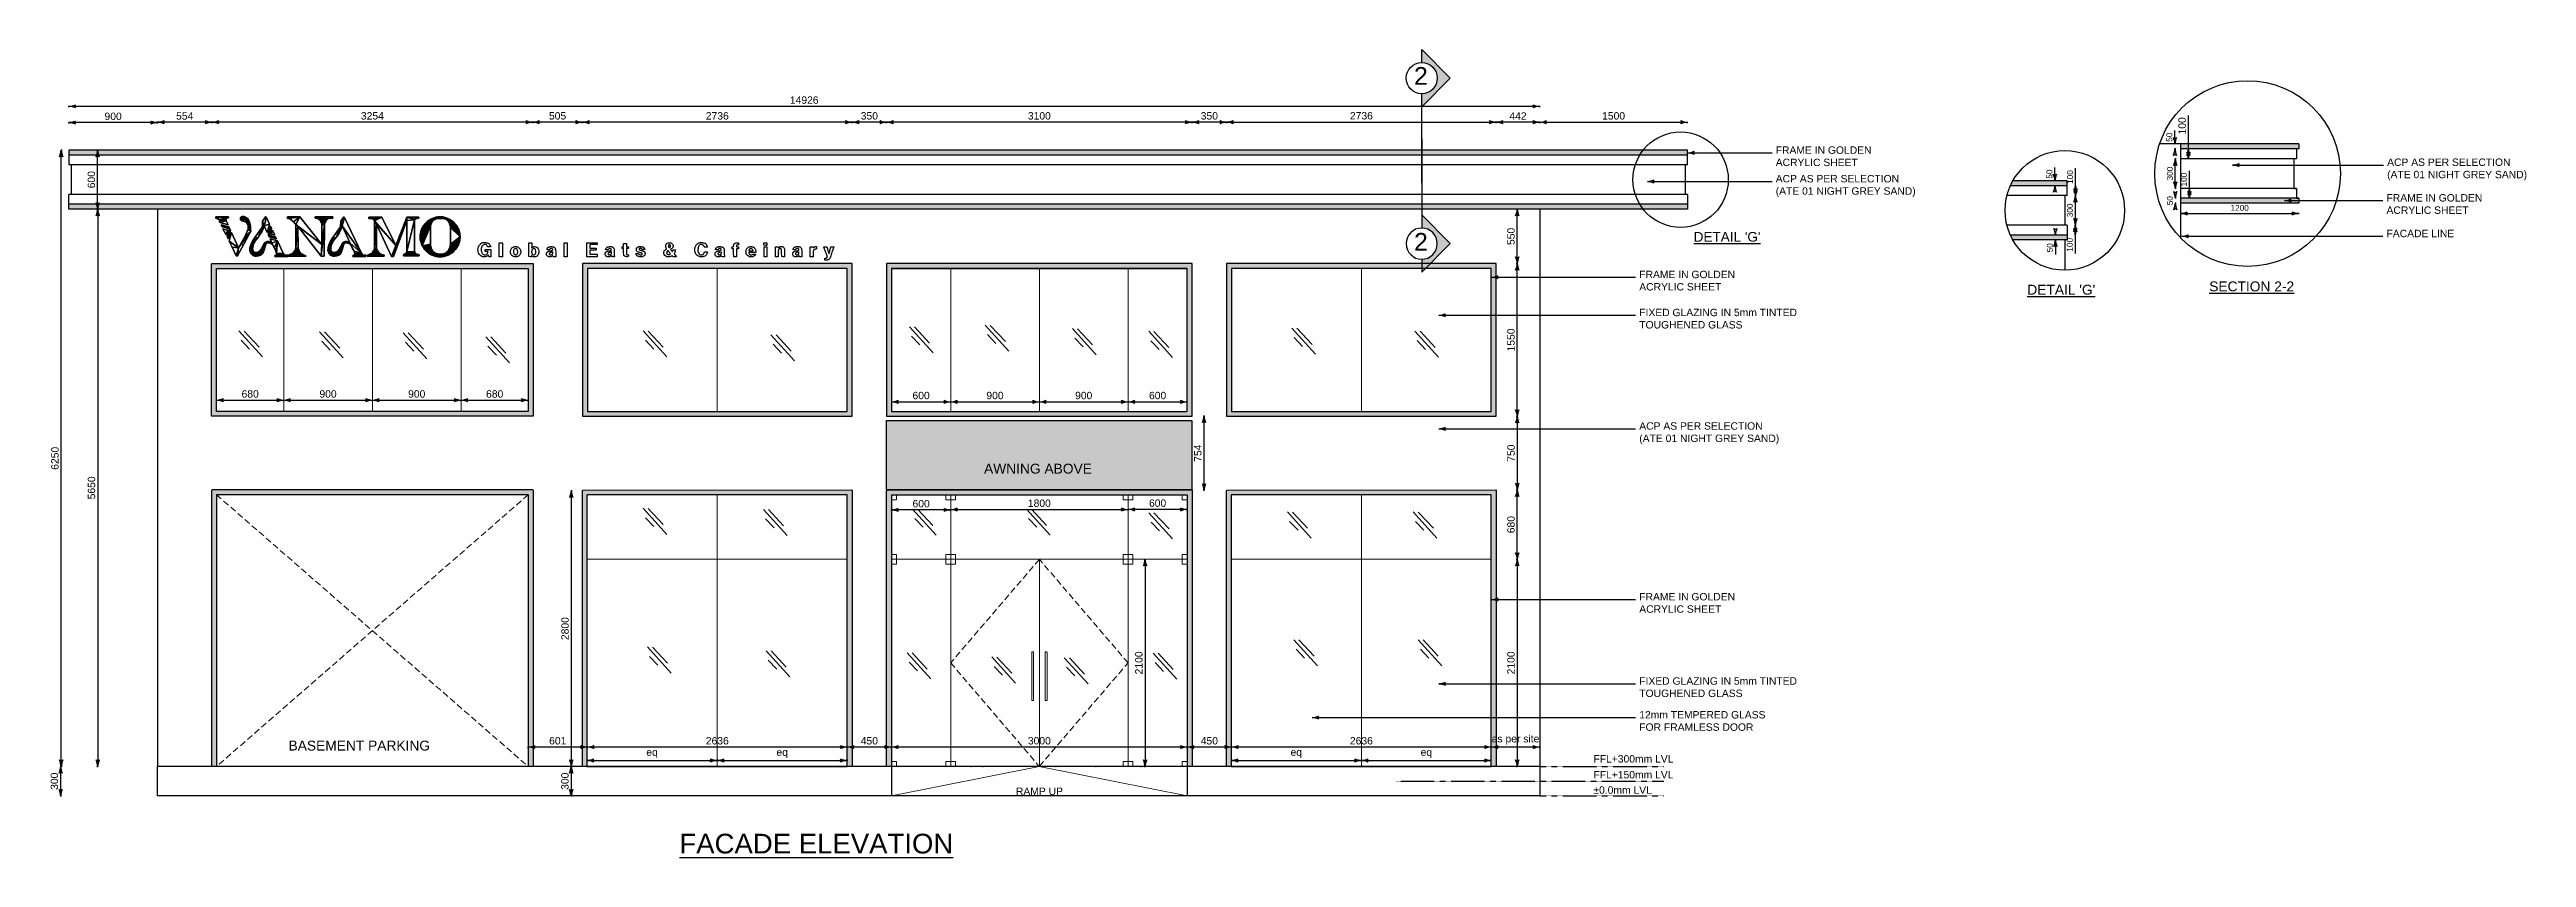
# Model space of a CAD drawing. Header units: millimetres. Extents: x 68727 to 319899, y -4876 to 265722.
# Drawn here: x 269503 to 294637, y 70307 to 78500 of the extents above; entities that cross this region are included whole.
import ezdxf

# ---------------------------------------------------------------- set-up
doc = ezdxf.new("R2010")
doc.units = ezdxf.units.MM
for name, pattern in [('CENTER2', [1.125, 0.75, -0.125, 0.125, -0.125]), ('DASHED2', [0.375, 0.25, -0.125]), ('HIDDEN', [9.525, 6.35, -3.175])]:
    doc.linetypes.add(name, pattern=pattern)
for name, color, linetype in [('beam', 1, 'DASHED2'), ('GRID', 251, 'Continuous'), ('hatch', 9, 'Continuous'), ('POLY', 6, 'Continuous'), ('TEXT', 2, 'Continuous'), ('TEXTS', 1, 'Continuous')]:
    doc.layers.add(name, color=color, linetype=linetype)
for name, color, linetype, lineweight in [('DIMENTIONS', 7, 'Continuous', 25), ('ELEVATION', 7, 'Continuous', 30), ('HACH', 252, 'Continuous', 13), ('HAT', 9, 'Continuous', 13), ('SECTIONS', 10, 'Continuous', 25), ('wall', 5, 'Continuous', 30), ('Walls', 2, 'Continuous', 30)]:
    doc.layers.add(name, color=color, linetype=linetype, lineweight=lineweight)
doc.styles.add('2010 G', font='times.ttf')
doc.styles.add('ANNTEXT', font='romans.shx')
doc.styles.get("Standard").update_dxf_attribs({"font": 'arial.ttf'})
doc.dimstyles.new('SC-25', dxfattribs={"dimtxt": 75, "dimasz": 0.4, "dimexe": 1, "dimexo": 100, "dimgap": 25, "dimtad": 1, "dimdec": 0, "dimzin": 0, "dimdsep": 46, "dimtxsty": 'Standard', "dimblk1": 'A1', "dimblk2": 'A1', "dimsah": 1, "dimcen": 0.09, "dimdle": 3, "dimclrd": 1, "dimclre": 1, "dimclrt": 1, "dimadec": 0, "dimazin": 0, "dimtfac": 1, "dimtdec": 0, "dimtofl": 0, "dimtmove": 0, "dimatfit": 2, "dimldrblk": 'A1', "dimfxl": 10, "dimfxlon": 1, "dimtolj": 1, "dimtzin": 0, "dimarcsym": 0})

msp = doc.modelspace()

# ---------------------------------------------------------------- texts
at = {"layer": 'TEXT', "color": 3, "char_height": 180, "width": 2763.865, "attachment_point": 7, "style": '2010 G'}
for insert in [(283348.8, 78142), (283348.8, 76460)]:
    msp.add_mtext('{\\fArial|b0|i0|c0|p34;2}', dxfattribs=dict(at, insert=insert))
at = {"layer": 'TEXT', "color": 6, "width": 5903.896, "attachment_point": 5, "style": 'ANNTEXT'}
for s, insert, char_height in [("\\pxqc;{\\fArial|b0|i0|c0|p34;\\L\\C4;DETAIL 'G'}", (289917, 76063.6), 100), ('\\pxqc;{\\fArial|b0|i0|c0|p34;\\L\\C4;SECTION 2-2}', (291848.9, 76097.3), 100), ('\\pxqc;{\\fArial|b0|i0|c0|p34;\\L\\C4;FACADE ELEVATION}', (277284, 70446.1), 200)]:
    msp.add_mtext(s, dxfattribs=dict(at, insert=insert, char_height=char_height))
at = {"layer": 'TEXTS', "linetype": 'Continuous', "lineweight": 25, "attachment_point": 1, "rotation": 360}
for s, width, gutter_width, insert, char_height in [('FRAME IN GOLDEN ACRYLIC SHEET', 1370.22, 12.5, (287019.3, 77517.9), 75), ('ACP AS PER SELECTION\\P(ATE 01 NIGHT GREY SAND)', 1625.104, 12.5, (287019.3, 77227.7), 75), ('ACP AS PER SELECTION\\P(ATE 01 NIGHT GREY SAND)', 1625.104, 12.5, (293223.4, 77394.9), 75), ('FRAME IN GOLDEN ACRYLIC SHEET', 1370.22, 12.5, (293217.1, 77033.8), 75), ('FACADE LINE', 1370.22, 12.5, (293217.1, 76672), 75), ("{\\L DETAIL 'G'}", 1989.045, 24.6, (286148.6, 76649.9), 98.285), ('FRAME IN GOLDEN ACRYLIC SHEET', 1370.22, 12.5, (285634.5, 76256.6), 75), ('FIXED GLAZING IN 5mm TINTED TOUGHENED GLASS', 1625.104, 12.5, (285634.5, 75871.2), 75), ('ACP AS PER SELECTION\\P(ATE 01 NIGHT GREY SAND)', 1625.104, 12.5, (285634.5, 74720.1), 75), ('AWNING ABOVE', 2367.454, 12.5, (278985.8, 74299.7), 100), ('FRAME IN GOLDEN ACRYLIC SHEET', 1370.22, 12.5, (285634.5, 72988.7), 75), ('FIXED GLAZING IN 5mm TINTED TOUGHENED GLASS', 1625.104, 12.5, (285634.5, 72134.3), 75), ('12mm TEMPERED GLASS FOR FRAMLESS DOOR ', 1370.22, 12.5, (285634.5, 71791.6), 75), ('BASEMENT PARKING', 2367.454, 12.5, (271928.1, 71491.6), 100), ('FFL+300mm LVL', 1399.265, 12.5, (285169.1, 71344.8), 75), ('FFL+150mm LVL', 1399.265, 12.5, (285169.1, 71183.7), 75), ('RAMP UP ', 2367.454, 12.5, (279309.6, 71015.8), 75), ('%%P0.0mm LVL', 1399.265, 12.5, (285169.1, 71028.2), 75)]:
    msp.add_mtext_dynamic_manual_height_columns(s, width=width, gutter_width=gutter_width, heights=[0], dxfattribs=dict(at, insert=insert, char_height=char_height))

# ---------------------------------------------------------------- blocks, each defined once
blk = doc.blocks.new('A1')
at = {"layer": 'wall', "color": 1}
for p, q in [((-138, 0), (-167, 40)), ((-167, -40), (-138, 0))]:
    blk.add_line(p, q, dxfattribs=at)
for centre, start, end in [((53, 586), 247.99998, 264.80355), ((53, -586), 95.19645, 112.00002)]:
    blk.add_arc(centre, 589, start, end, dxfattribs=at)
blk = doc.blocks.new('*D898')
at = {"color": 1, "lineweight": -2, "transparency": 16777216}
for p, q in [((269982, 76880), (269993, 76880)), ((269992, 76880), (269992, 71231)), ((269982, 71230), (269993, 71230))]:
    blk.add_line(p, q, dxfattribs=at)
at = {"layer": 'Defpoints', "color": 0, "transparency": 16777216}
for p in [(269765, 76880), (269740, 71230), (269992, 71230)]:
    blk.add_point(p, dxfattribs=at)
at = {"color": 1, "lineweight": -2, "transparency": 16777216, "xscale": 0.4, "yscale": 0.4, "zscale": 0.4}
for p, rotation in [((269992, 76880), 90), ((269992, 71230), 270)]:
    blk.add_blockref('A1', p, dxfattribs=dict(at, rotation=rotation))
at = {"color": 1, "transparency": 16777216, "insert": (269929, 74055), "char_height": 75, "attachment_point": 5, "rotation": 90}
blk.add_mtext('\\A1;5650', dxfattribs=at)
blk = doc.blocks.new('*D899')
at = {"color": 1, "lineweight": -2, "transparency": 16777216}
for p, q in [((269631, 77480), (269620, 77480)), ((269621, 71231), (269621, 77480)), ((269631, 71230), (269620, 71230))]:
    blk.add_line(p, q, dxfattribs=at)
at = {"layer": 'Defpoints', "color": 0, "transparency": 16777216}
for p in [(269621, 77480), (269765, 77480), (269740, 71230)]:
    blk.add_point(p, dxfattribs=at)
at = {"color": 1, "lineweight": -2, "transparency": 16777216, "xscale": 0.4, "yscale": 0.4, "zscale": 0.4}
for p, rotation in [((269621, 77480), 90), ((269621, 71230), 270)]:
    blk.add_blockref('A1', p, dxfattribs=dict(at, rotation=rotation))
at = {"color": 1, "transparency": 16777216, "insert": (269558, 74355), "char_height": 75, "attachment_point": 5, "rotation": 90}
blk.add_mtext('\\A1;6250', dxfattribs=at)
blk = doc.blocks.new('*D900')
at = {"layer": 'Defpoints', "color": 0, "transparency": 16777216}
for p in [(280447, 73835), (278647, 73330), (280447, 73330)]:
    blk.add_point(p, dxfattribs=at)
at = {"layer": 'POLY', "color": 1, "lineweight": -2, "transparency": 16777216}
for p, q in [((278647, 73825), (278647, 73836)), ((278648, 73835), (280447, 73835)), ((280447, 73825), (280447, 73836))]:
    blk.add_line(p, q, dxfattribs=at)
at = {"layer": 'POLY', "color": 1, "lineweight": -2, "transparency": 16777216, "xscale": 0.4, "yscale": 0.4, "zscale": 0.4, "rotation": 180}
blk.add_blockref('A1', (278647, 73835), dxfattribs=at)
at = {"layer": 'POLY', "color": 1, "lineweight": -2, "transparency": 16777216, "xscale": 0.4, "yscale": 0.4, "zscale": 0.4}
blk.add_blockref('A1', (280447, 73835), dxfattribs=at)
at = {"layer": 'POLY', "color": 1, "transparency": 16777216, "insert": (279547, 73899), "char_height": 75, "attachment_point": 5}
blk.add_mtext('\\A1;1800', dxfattribs=at)
blk = doc.blocks.new('*D901')
at = {"layer": 'Defpoints', "color": 0, "transparency": 16777216}
for p in [(280447, 73330), (280447, 71230), (280620, 71230)]:
    blk.add_point(p, dxfattribs=at)
at = {"layer": 'POLY', "color": 1, "lineweight": -2, "transparency": 16777216}
for p, q in [((280610, 73330), (280621, 73330)), ((280620, 73330), (280620, 71231)), ((280610, 71230), (280621, 71230))]:
    blk.add_line(p, q, dxfattribs=at)
at = {"layer": 'POLY', "color": 1, "lineweight": -2, "transparency": 16777216, "xscale": 0.4, "yscale": 0.4, "zscale": 0.4}
for p, rotation in [((280620, 73330), 90), ((280620, 71230), 270)]:
    blk.add_blockref('A1', p, dxfattribs=dict(at, rotation=rotation))
at = {"layer": 'POLY', "color": 1, "transparency": 16777216, "insert": (280557, 72280), "char_height": 75, "attachment_point": 5, "rotation": 90}
blk.add_mtext('\\A1;2100', dxfattribs=at)
blk = doc.blocks.new('*D902')
at = {"layer": 'Defpoints', "color": 0, "transparency": 16777216}
for p in [(280447, 73836), (280447, 73330), (281047, 73330)]:
    blk.add_point(p, dxfattribs=at)
at = {"layer": 'POLY', "color": 1, "lineweight": -2, "transparency": 16777216}
for p, q in [((280447, 73826), (280447, 73837)), ((281046, 73836), (280448, 73836)), ((281047, 73826), (281047, 73837))]:
    blk.add_line(p, q, dxfattribs=at)
at = {"layer": 'POLY', "color": 1, "lineweight": -2, "transparency": 16777216, "xscale": 0.4, "yscale": 0.4, "zscale": 0.4, "rotation": 180}
blk.add_blockref('A1', (280447, 73836), dxfattribs=at)
at = {"layer": 'POLY', "color": 1, "lineweight": -2, "transparency": 16777216, "xscale": 0.4, "yscale": 0.4, "zscale": 0.4}
blk.add_blockref('A1', (281047, 73836), dxfattribs=at)
at = {"layer": 'POLY', "color": 1, "transparency": 16777216, "insert": (280747, 73900), "char_height": 75, "attachment_point": 5}
blk.add_mtext('\\A1;600', dxfattribs=at)
blk = doc.blocks.new('*D903')
at = {"layer": 'Defpoints', "color": 0, "transparency": 16777216}
for p in [(278047, 73831), (278047, 73330), (278647, 73330)]:
    blk.add_point(p, dxfattribs=at)
at = {"layer": 'POLY', "color": 1, "lineweight": -2, "transparency": 16777216}
for p, q in [((278047, 73821), (278047, 73832)), ((278647, 73831), (278047, 73831)), ((278647, 73821), (278647, 73832))]:
    blk.add_line(p, q, dxfattribs=at)
at = {"layer": 'POLY', "color": 1, "lineweight": -2, "transparency": 16777216, "xscale": 0.4, "yscale": 0.4, "zscale": 0.4, "rotation": 180}
blk.add_blockref('A1', (278047, 73831), dxfattribs=at)
at = {"layer": 'POLY', "color": 1, "lineweight": -2, "transparency": 16777216, "xscale": 0.4, "yscale": 0.4, "zscale": 0.4}
blk.add_blockref('A1', (278647, 73831), dxfattribs=at)
at = {"layer": 'POLY', "color": 1, "transparency": 16777216, "insert": (278347, 73894), "char_height": 75, "attachment_point": 5}
blk.add_mtext('\\A1;600', dxfattribs=at)
blk = doc.blocks.new('*D908')
at = {"layer": 'Defpoints', "color": 0, "transparency": 16777216}
for p in [(284133, 71427), (284133, 71230), (284624, 71230)]:
    blk.add_point(p, dxfattribs=at)
at = {"layer": 'DIMENTIONS', "color": 1, "lineweight": -2, "transparency": 16777216}
for p, q in [((284133, 71417), (284133, 71428)), ((284624, 71427), (284133, 71427)), ((284624, 71417), (284624, 71428))]:
    blk.add_line(p, q, dxfattribs=at)
at = {"layer": 'DIMENTIONS', "color": 1, "lineweight": -2, "transparency": 16777216, "xscale": 0.4, "yscale": 0.4, "zscale": 0.4, "rotation": 180}
blk.add_blockref('A1', (284133, 71427), dxfattribs=at)
at = {"layer": 'DIMENTIONS', "color": 1, "lineweight": -2, "transparency": 16777216, "xscale": 0.4, "yscale": 0.4, "zscale": 0.4}
blk.add_blockref('A1', (284624, 71427), dxfattribs=at)
at = {"layer": 'DIMENTIONS', "color": 1, "transparency": 16777216, "insert": (284379, 71500), "char_height": 75, "attachment_point": 5}
blk.add_mtext('\\A1;as per site', dxfattribs=at)
blk = doc.blocks.new('*D909')
at = {"layer": 'Defpoints', "color": 0, "transparency": 16777216}
for p in [(281497, 71427), (281497, 71230), (284133, 71230)]:
    blk.add_point(p, dxfattribs=at)
at = {"layer": 'DIMENTIONS', "color": 1, "lineweight": -2, "transparency": 16777216}
for p, q in [((281497, 71417), (281497, 71428)), ((284132, 71427), (281497, 71427)), ((284133, 71417), (284133, 71428))]:
    blk.add_line(p, q, dxfattribs=at)
at = {"layer": 'DIMENTIONS', "color": 1, "lineweight": -2, "transparency": 16777216, "xscale": 0.4, "yscale": 0.4, "zscale": 0.4, "rotation": 180}
blk.add_blockref('A1', (281497, 71427), dxfattribs=at)
at = {"layer": 'DIMENTIONS', "color": 1, "lineweight": -2, "transparency": 16777216, "xscale": 0.4, "yscale": 0.4, "zscale": 0.4}
blk.add_blockref('A1', (284133, 71427), dxfattribs=at)
at = {"layer": 'DIMENTIONS', "color": 1, "transparency": 16777216, "insert": (282815, 71490), "char_height": 75, "attachment_point": 5}
blk.add_mtext('\\A1;2636', dxfattribs=at)
blk = doc.blocks.new('*D910')
at = {"layer": 'Defpoints', "color": 0, "transparency": 16777216}
for p in [(281047, 71427), (281047, 71230), (281497, 71230)]:
    blk.add_point(p, dxfattribs=at)
at = {"layer": 'DIMENTIONS', "color": 1, "lineweight": -2, "transparency": 16777216}
for p, q in [((281047, 71417), (281047, 71428)), ((281496, 71427), (281047, 71427)), ((281497, 71417), (281497, 71428))]:
    blk.add_line(p, q, dxfattribs=at)
at = {"layer": 'DIMENTIONS', "color": 1, "lineweight": -2, "transparency": 16777216, "xscale": 0.4, "yscale": 0.4, "zscale": 0.4, "rotation": 180}
blk.add_blockref('A1', (281047, 71427), dxfattribs=at)
at = {"layer": 'DIMENTIONS', "color": 1, "lineweight": -2, "transparency": 16777216, "xscale": 0.4, "yscale": 0.4, "zscale": 0.4}
blk.add_blockref('A1', (281497, 71427), dxfattribs=at)
at = {"layer": 'DIMENTIONS', "color": 1, "transparency": 16777216, "insert": (281272, 71490), "char_height": 75, "attachment_point": 5}
blk.add_mtext('\\A1;450', dxfattribs=at)
blk = doc.blocks.new('*D911')
at = {"layer": 'Defpoints', "color": 0, "transparency": 16777216}
for p in [(278047, 71427), (278047, 71230), (281047, 71230)]:
    blk.add_point(p, dxfattribs=at)
at = {"layer": 'DIMENTIONS', "color": 1, "lineweight": -2, "transparency": 16777216}
for p, q in [((278047, 71417), (278047, 71428)), ((281046, 71427), (278047, 71427)), ((281047, 71417), (281047, 71428))]:
    blk.add_line(p, q, dxfattribs=at)
at = {"layer": 'DIMENTIONS', "color": 1, "lineweight": -2, "transparency": 16777216, "xscale": 0.4, "yscale": 0.4, "zscale": 0.4, "rotation": 180}
blk.add_blockref('A1', (278047, 71427), dxfattribs=at)
at = {"layer": 'DIMENTIONS', "color": 1, "lineweight": -2, "transparency": 16777216, "xscale": 0.4, "yscale": 0.4, "zscale": 0.4}
blk.add_blockref('A1', (281047, 71427), dxfattribs=at)
at = {"layer": 'DIMENTIONS', "color": 1, "transparency": 16777216, "insert": (279547, 71490), "char_height": 75, "attachment_point": 5}
blk.add_mtext('\\A1;3000', dxfattribs=at)
blk = doc.blocks.new('*D912')
at = {"layer": 'Defpoints', "color": 0, "transparency": 16777216}
for p in [(277597, 71427), (277597, 71230), (278047, 71230)]:
    blk.add_point(p, dxfattribs=at)
at = {"layer": 'DIMENTIONS', "color": 1, "lineweight": -2, "transparency": 16777216}
for p, q in [((277597, 71417), (277597, 71428)), ((278046, 71427), (277597, 71427)), ((278047, 71417), (278047, 71428))]:
    blk.add_line(p, q, dxfattribs=at)
at = {"layer": 'DIMENTIONS', "color": 1, "lineweight": -2, "transparency": 16777216, "xscale": 0.4, "yscale": 0.4, "zscale": 0.4, "rotation": 180}
blk.add_blockref('A1', (277597, 71427), dxfattribs=at)
at = {"layer": 'DIMENTIONS', "color": 1, "lineweight": -2, "transparency": 16777216, "xscale": 0.4, "yscale": 0.4, "zscale": 0.4}
blk.add_blockref('A1', (278047, 71427), dxfattribs=at)
at = {"layer": 'DIMENTIONS', "color": 1, "transparency": 16777216, "insert": (277822, 71490), "char_height": 75, "attachment_point": 5}
blk.add_mtext('\\A1;450', dxfattribs=at)
blk = doc.blocks.new('*D913')
at = {"layer": 'Defpoints', "color": 0, "transparency": 16777216}
for p in [(274961, 71427), (274961, 71230), (277597, 71230)]:
    blk.add_point(p, dxfattribs=at)
at = {"layer": 'DIMENTIONS', "color": 1, "lineweight": -2, "transparency": 16777216}
for p, q in [((274961, 71417), (274961, 71428)), ((277596, 71427), (274961, 71427)), ((277597, 71417), (277597, 71428))]:
    blk.add_line(p, q, dxfattribs=at)
at = {"layer": 'DIMENTIONS', "color": 1, "lineweight": -2, "transparency": 16777216, "xscale": 0.4, "yscale": 0.4, "zscale": 0.4, "rotation": 180}
blk.add_blockref('A1', (274961, 71427), dxfattribs=at)
at = {"layer": 'DIMENTIONS', "color": 1, "lineweight": -2, "transparency": 16777216, "xscale": 0.4, "yscale": 0.4, "zscale": 0.4}
blk.add_blockref('A1', (277597, 71427), dxfattribs=at)
at = {"layer": 'DIMENTIONS', "color": 1, "transparency": 16777216, "insert": (276279, 71490), "char_height": 75, "attachment_point": 5}
blk.add_mtext('\\A1;2636', dxfattribs=at)
blk = doc.blocks.new('*D914')
at = {"layer": 'Defpoints', "color": 0, "transparency": 16777216}
for p in [(274360, 71427), (274360, 71230), (274961, 71230)]:
    blk.add_point(p, dxfattribs=at)
at = {"layer": 'DIMENTIONS', "color": 1, "lineweight": -2, "transparency": 16777216}
for p, q in [((274360, 71417), (274360, 71428)), ((274960, 71427), (274360, 71427)), ((274961, 71417), (274961, 71428))]:
    blk.add_line(p, q, dxfattribs=at)
at = {"layer": 'DIMENTIONS', "color": 1, "lineweight": -2, "transparency": 16777216, "xscale": 0.4, "yscale": 0.4, "zscale": 0.4, "rotation": 180}
blk.add_blockref('A1', (274360, 71427), dxfattribs=at)
at = {"layer": 'DIMENTIONS', "color": 1, "lineweight": -2, "transparency": 16777216, "xscale": 0.4, "yscale": 0.4, "zscale": 0.4}
blk.add_blockref('A1', (274961, 71427), dxfattribs=at)
at = {"layer": 'DIMENTIONS', "color": 1, "transparency": 16777216, "insert": (274660, 71490), "char_height": 75, "attachment_point": 5}
blk.add_mtext('\\A1;601', dxfattribs=at)
blk = doc.blocks.new('*D915')
at = {"layer": 'Defpoints', "color": 0, "transparency": 16777216}
for p in [(269740, 77480), (269991, 77480), (269740, 76880)]:
    blk.add_point(p, dxfattribs=at)
at = {"layer": 'DIMENTIONS', "color": 1, "lineweight": -2, "transparency": 16777216}
for p, q in [((269981, 77480), (269992, 77480)), ((269991, 76881), (269991, 77480)), ((269981, 76880), (269992, 76880))]:
    blk.add_line(p, q, dxfattribs=at)
at = {"layer": 'DIMENTIONS', "color": 1, "lineweight": -2, "transparency": 16777216, "xscale": 0.4, "yscale": 0.4, "zscale": 0.4}
for p, rotation in [((269991, 77480), 90), ((269991, 76880), 270)]:
    blk.add_blockref('A1', p, dxfattribs=dict(at, rotation=rotation))
at = {"layer": 'DIMENTIONS', "color": 1, "transparency": 16777216, "insert": (269928, 77180), "char_height": 75, "attachment_point": 5, "rotation": 90}
blk.add_mtext('\\A1;600', dxfattribs=at)
blk = doc.blocks.new('*D916')
at = {"layer": 'Defpoints', "color": 0, "transparency": 16777216}
for p in [(283999, 74034), (284396, 74034), (284000, 73330)]:
    blk.add_point(p, dxfattribs=at)
at = {"layer": 'DIMENTIONS', "color": 1, "lineweight": -2, "transparency": 16777216}
for p, q in [((284386, 74034), (284397, 74034)), ((284396, 73331), (284396, 74034)), ((284386, 73330), (284397, 73330))]:
    blk.add_line(p, q, dxfattribs=at)
at = {"layer": 'DIMENTIONS', "color": 1, "lineweight": -2, "transparency": 16777216, "xscale": 0.4, "yscale": 0.4, "zscale": 0.4}
for p, rotation in [((284396, 74034), 90), ((284396, 73330), 270)]:
    blk.add_blockref('A1', p, dxfattribs=dict(at, rotation=rotation))
at = {"layer": 'DIMENTIONS', "color": 1, "transparency": 16777216, "insert": (284333, 73682), "char_height": 75, "attachment_point": 5, "rotation": 90}
blk.add_mtext('\\A1;680', dxfattribs=at)
blk = doc.blocks.new('*D917')
at = {"layer": 'Defpoints', "color": 0, "transparency": 16777216}
for p in [(283940, 73330), (283940, 71230), (284396, 71230)]:
    blk.add_point(p, dxfattribs=at)
at = {"layer": 'DIMENTIONS', "color": 1, "lineweight": -2, "transparency": 16777216}
for p, q in [((284386, 73330), (284397, 73330)), ((284396, 73330), (284396, 71231)), ((284386, 71230), (284397, 71230))]:
    blk.add_line(p, q, dxfattribs=at)
at = {"layer": 'DIMENTIONS', "color": 1, "lineweight": -2, "transparency": 16777216, "xscale": 0.4, "yscale": 0.4, "zscale": 0.4}
for p, rotation in [((284396, 73330), 90), ((284396, 71230), 270)]:
    blk.add_blockref('A1', p, dxfattribs=dict(at, rotation=rotation))
at = {"layer": 'DIMENTIONS', "color": 1, "transparency": 16777216, "insert": (284333, 72280), "char_height": 75, "attachment_point": 5, "rotation": 90}
blk.add_mtext('\\A1;2100', dxfattribs=at)
blk = doc.blocks.new('*D918')
at = {"layer": 'Defpoints', "color": 0, "transparency": 16777216}
for p in [(284183, 76330), (284396, 76330), (284183, 74780)]:
    blk.add_point(p, dxfattribs=at)
at = {"layer": 'DIMENTIONS', "color": 1, "lineweight": -2, "transparency": 16777216}
for p, q in [((284386, 76330), (284397, 76330)), ((284396, 74781), (284396, 76330)), ((284386, 74780), (284397, 74780))]:
    blk.add_line(p, q, dxfattribs=at)
at = {"layer": 'DIMENTIONS', "color": 1, "lineweight": -2, "transparency": 16777216, "xscale": 0.4, "yscale": 0.4, "zscale": 0.4}
for p, rotation in [((284396, 76330), 90), ((284396, 74780), 270)]:
    blk.add_blockref('A1', p, dxfattribs=dict(at, rotation=rotation))
at = {"layer": 'DIMENTIONS', "color": 1, "transparency": 16777216, "insert": (284333, 75555), "char_height": 75, "attachment_point": 5, "rotation": 90}
blk.add_mtext('\\A1;1550', dxfattribs=at)
blk = doc.blocks.new('*D919')
at = {"layer": 'Defpoints', "color": 0, "transparency": 16777216}
for p in [(284183, 76880), (284396, 76880), (284183, 76330)]:
    blk.add_point(p, dxfattribs=at)
at = {"layer": 'DIMENTIONS', "color": 1, "lineweight": -2, "transparency": 16777216}
for p, q in [((284386, 76880), (284397, 76880)), ((284396, 76331), (284396, 76880)), ((284386, 76330), (284397, 76330))]:
    blk.add_line(p, q, dxfattribs=at)
at = {"layer": 'DIMENTIONS', "color": 1, "lineweight": -2, "transparency": 16777216, "xscale": 0.4, "yscale": 0.4, "zscale": 0.4}
for p, rotation in [((284396, 76880), 90), ((284396, 76330), 270)]:
    blk.add_blockref('A1', p, dxfattribs=dict(at, rotation=rotation))
at = {"layer": 'DIMENTIONS', "color": 1, "transparency": 16777216, "insert": (284333, 76605), "char_height": 75, "attachment_point": 5, "rotation": 90}
blk.add_mtext('\\A1;550', dxfattribs=at)
blk = doc.blocks.new('*D920')
at = {"layer": 'Defpoints', "color": 0, "transparency": 16777216}
for p in [(284183, 77763), (284183, 76332), (284624, 76332)]:
    blk.add_point(p, dxfattribs=at)
at = {"layer": 'DIMENTIONS', "color": 1, "lineweight": -2, "transparency": 16777216}
for p, q in [((284183, 77753), (284183, 77764)), ((284624, 77763), (284183, 77763)), ((284624, 77753), (284624, 77764))]:
    blk.add_line(p, q, dxfattribs=at)
at = {"layer": 'DIMENTIONS', "color": 1, "lineweight": -2, "transparency": 16777216, "xscale": 0.4, "yscale": 0.4, "zscale": 0.4, "rotation": 180}
blk.add_blockref('A1', (284183, 77763), dxfattribs=at)
at = {"layer": 'DIMENTIONS', "color": 1, "lineweight": -2, "transparency": 16777216, "xscale": 0.4, "yscale": 0.4, "zscale": 0.4}
blk.add_blockref('A1', (284624, 77763), dxfattribs=at)
at = {"layer": 'DIMENTIONS', "color": 1, "transparency": 16777216, "insert": (284404, 77826), "char_height": 75, "attachment_point": 5}
blk.add_mtext('\\A1;442', dxfattribs=at)
blk = doc.blocks.new('*D921')
at = {"layer": 'Defpoints', "color": 0, "transparency": 16777216}
for p in [(281097, 77763), (281097, 76330), (281447, 76330)]:
    blk.add_point(p, dxfattribs=at)
at = {"layer": 'DIMENTIONS', "color": 1, "lineweight": -2, "transparency": 16777216}
for p, q in [((281097, 77753), (281097, 77764)), ((281446, 77763), (281097, 77763)), ((281447, 77753), (281447, 77764))]:
    blk.add_line(p, q, dxfattribs=at)
at = {"layer": 'DIMENTIONS', "color": 1, "lineweight": -2, "transparency": 16777216, "xscale": 0.4, "yscale": 0.4, "zscale": 0.4, "rotation": 180}
blk.add_blockref('A1', (281097, 77763), dxfattribs=at)
at = {"layer": 'DIMENTIONS', "color": 1, "lineweight": -2, "transparency": 16777216, "xscale": 0.4, "yscale": 0.4, "zscale": 0.4}
blk.add_blockref('A1', (281447, 77763), dxfattribs=at)
at = {"layer": 'DIMENTIONS', "color": 1, "transparency": 16777216, "insert": (281272, 77827), "char_height": 75, "attachment_point": 5}
blk.add_mtext('\\A1;350', dxfattribs=at)
blk = doc.blocks.new('*D922')
at = {"layer": 'Defpoints', "color": 0, "transparency": 16777216}
for p in [(277997, 77763), (277997, 76330), (281097, 76330)]:
    blk.add_point(p, dxfattribs=at)
at = {"layer": 'DIMENTIONS', "color": 1, "lineweight": -2, "transparency": 16777216}
for p, q in [((277997, 77753), (277997, 77764)), ((281096, 77763), (277997, 77763)), ((281097, 77753), (281097, 77764))]:
    blk.add_line(p, q, dxfattribs=at)
at = {"layer": 'DIMENTIONS', "color": 1, "lineweight": -2, "transparency": 16777216, "xscale": 0.4, "yscale": 0.4, "zscale": 0.4, "rotation": 180}
blk.add_blockref('A1', (277997, 77763), dxfattribs=at)
at = {"layer": 'DIMENTIONS', "color": 1, "lineweight": -2, "transparency": 16777216, "xscale": 0.4, "yscale": 0.4, "zscale": 0.4}
blk.add_blockref('A1', (281097, 77763), dxfattribs=at)
at = {"layer": 'DIMENTIONS', "color": 1, "transparency": 16777216, "insert": (279547, 77827), "char_height": 75, "attachment_point": 5}
blk.add_mtext('\\A1;3100', dxfattribs=at)
blk = doc.blocks.new('*D923')
at = {"layer": 'Defpoints', "color": 0, "transparency": 16777216}
for p in [(277647, 77763), (277647, 76330), (277997, 76330)]:
    blk.add_point(p, dxfattribs=at)
at = {"layer": 'DIMENTIONS', "color": 1, "lineweight": -2, "transparency": 16777216}
for p, q in [((277647, 77753), (277647, 77764)), ((277996, 77763), (277647, 77763)), ((277997, 77753), (277997, 77764))]:
    blk.add_line(p, q, dxfattribs=at)
at = {"layer": 'DIMENTIONS', "color": 1, "lineweight": -2, "transparency": 16777216, "xscale": 0.4, "yscale": 0.4, "zscale": 0.4, "rotation": 180}
blk.add_blockref('A1', (277647, 77763), dxfattribs=at)
at = {"layer": 'DIMENTIONS', "color": 1, "lineweight": -2, "transparency": 16777216, "xscale": 0.4, "yscale": 0.4, "zscale": 0.4}
blk.add_blockref('A1', (277997, 77763), dxfattribs=at)
at = {"layer": 'DIMENTIONS', "color": 1, "transparency": 16777216, "insert": (277822, 77827), "char_height": 75, "attachment_point": 5}
blk.add_mtext('\\A1;350', dxfattribs=at)
blk = doc.blocks.new('*D924')
at = {"layer": 'Defpoints', "color": 0, "transparency": 16777216}
for p in [(274911, 77763), (274911, 76330), (277647, 76330)]:
    blk.add_point(p, dxfattribs=at)
at = {"layer": 'DIMENTIONS', "color": 1, "lineweight": -2, "transparency": 16777216}
for p, q in [((274911, 77753), (274911, 77764)), ((277646, 77763), (274911, 77763)), ((277647, 77753), (277647, 77764))]:
    blk.add_line(p, q, dxfattribs=at)
at = {"layer": 'DIMENTIONS', "color": 1, "lineweight": -2, "transparency": 16777216, "xscale": 0.4, "yscale": 0.4, "zscale": 0.4, "rotation": 180}
blk.add_blockref('A1', (274911, 77763), dxfattribs=at)
at = {"layer": 'DIMENTIONS', "color": 1, "lineweight": -2, "transparency": 16777216, "xscale": 0.4, "yscale": 0.4, "zscale": 0.4}
blk.add_blockref('A1', (277647, 77763), dxfattribs=at)
at = {"layer": 'DIMENTIONS', "color": 1, "transparency": 16777216, "insert": (276279, 77827), "char_height": 75, "attachment_point": 5}
blk.add_mtext('\\A1;2736', dxfattribs=at)
blk = doc.blocks.new('*D925')
at = {"layer": 'Defpoints', "color": 0, "transparency": 16777216}
for p in [(274406, 77763), (274406, 76326), (274911, 76330)]:
    blk.add_point(p, dxfattribs=at)
at = {"layer": 'DIMENTIONS', "color": 1, "lineweight": -2, "transparency": 16777216}
for p, q in [((274406, 77753), (274406, 77764)), ((274910, 77763), (274406, 77763)), ((274911, 77753), (274911, 77764))]:
    blk.add_line(p, q, dxfattribs=at)
at = {"layer": 'DIMENTIONS', "color": 1, "lineweight": -2, "transparency": 16777216, "xscale": 0.4, "yscale": 0.4, "zscale": 0.4, "rotation": 180}
blk.add_blockref('A1', (274406, 77763), dxfattribs=at)
at = {"layer": 'DIMENTIONS', "color": 1, "lineweight": -2, "transparency": 16777216, "xscale": 0.4, "yscale": 0.4, "zscale": 0.4}
blk.add_blockref('A1', (274911, 77763), dxfattribs=at)
at = {"layer": 'DIMENTIONS', "color": 1, "transparency": 16777216, "insert": (274658, 77827), "char_height": 75, "attachment_point": 5}
blk.add_mtext('\\A1;505', dxfattribs=at)
blk = doc.blocks.new('*D926')
at = {"layer": 'Defpoints', "color": 0, "transparency": 16777216}
for p in [(271152, 77763), (271152, 76326), (274406, 76326)]:
    blk.add_point(p, dxfattribs=at)
at = {"layer": 'DIMENTIONS', "color": 1, "lineweight": -2, "transparency": 16777216}
for p, q in [((271152, 77753), (271152, 77764)), ((274406, 77763), (271153, 77763)), ((274406, 77753), (274406, 77764))]:
    blk.add_line(p, q, dxfattribs=at)
at = {"layer": 'DIMENTIONS', "color": 1, "lineweight": -2, "transparency": 16777216, "xscale": 0.4, "yscale": 0.4, "zscale": 0.4, "rotation": 180}
blk.add_blockref('A1', (271152, 77763), dxfattribs=at)
at = {"layer": 'DIMENTIONS', "color": 1, "lineweight": -2, "transparency": 16777216, "xscale": 0.4, "yscale": 0.4, "zscale": 0.4}
blk.add_blockref('A1', (274406, 77763), dxfattribs=at)
at = {"layer": 'DIMENTIONS', "color": 1, "transparency": 16777216, "insert": (272779, 77827), "char_height": 75, "attachment_point": 5}
blk.add_mtext('\\A1;3254', dxfattribs=at)
blk = doc.blocks.new('*D927')
at = {"layer": 'Defpoints', "color": 0, "transparency": 16777216}
for p in [(270598, 77763), (270598, 76326), (271152, 76326)]:
    blk.add_point(p, dxfattribs=at)
at = {"layer": 'DIMENTIONS', "color": 1, "lineweight": -2, "transparency": 16777216}
for p, q in [((270598, 77753), (270598, 77764)), ((271152, 77763), (270599, 77763)), ((271152, 77753), (271152, 77764))]:
    blk.add_line(p, q, dxfattribs=at)
at = {"layer": 'DIMENTIONS', "color": 1, "lineweight": -2, "transparency": 16777216, "xscale": 0.4, "yscale": 0.4, "zscale": 0.4, "rotation": 180}
blk.add_blockref('A1', (270598, 77763), dxfattribs=at)
at = {"layer": 'DIMENTIONS', "color": 1, "lineweight": -2, "transparency": 16777216, "xscale": 0.4, "yscale": 0.4, "zscale": 0.4}
blk.add_blockref('A1', (271152, 77763), dxfattribs=at)
at = {"layer": 'DIMENTIONS', "color": 1, "transparency": 16777216, "insert": (270875, 77826), "char_height": 75, "attachment_point": 5}
blk.add_mtext('\\A1;554', dxfattribs=at)
blk = doc.blocks.new('*D928')
at = {"layer": 'Defpoints', "color": 0, "transparency": 16777216}
for p in [(284624, 77924), (269698, 77480), (284624, 76880)]:
    blk.add_point(p, dxfattribs=at)
at = {"layer": 'DIMENTIONS', "color": 1, "lineweight": -2, "transparency": 16777216}
for p, q in [((269698, 77914), (269698, 77925)), ((269699, 77924), (284624, 77924)), ((284624, 77914), (284624, 77925))]:
    blk.add_line(p, q, dxfattribs=at)
at = {"layer": 'DIMENTIONS', "color": 1, "lineweight": -2, "transparency": 16777216, "xscale": 0.4, "yscale": 0.4, "zscale": 0.4, "rotation": 180}
blk.add_blockref('A1', (269698, 77924), dxfattribs=at)
at = {"layer": 'DIMENTIONS', "color": 1, "lineweight": -2, "transparency": 16777216, "xscale": 0.4, "yscale": 0.4, "zscale": 0.4}
blk.add_blockref('A1', (284624, 77924), dxfattribs=at)
at = {"layer": 'DIMENTIONS', "color": 1, "transparency": 16777216, "insert": (277161, 77987), "char_height": 75, "attachment_point": 5}
blk.add_mtext('\\A1;14926', dxfattribs=at)
blk = doc.blocks.new('*D929')
at = {"layer": 'Defpoints', "color": 0, "transparency": 16777216}
for p in [(276277, 71427), (277597, 71428), (277597, 71291)]:
    blk.add_point(p, dxfattribs=at)
at = {"layer": 'DIMENTIONS', "color": 1, "lineweight": -2, "transparency": 16777216}
for p, q in [((276277, 71301), (276277, 71290)), ((276277, 71291), (277596, 71291)), ((277597, 71301), (277597, 71290))]:
    blk.add_line(p, q, dxfattribs=at)
at = {"layer": 'DIMENTIONS', "color": 1, "lineweight": -2, "transparency": 16777216, "xscale": 0.4, "yscale": 0.4, "zscale": 0.4, "rotation": 180}
blk.add_blockref('A1', (276277, 71291), dxfattribs=at)
at = {"layer": 'DIMENTIONS', "color": 1, "lineweight": -2, "transparency": 16777216, "xscale": 0.4, "yscale": 0.4, "zscale": 0.4}
blk.add_blockref('A1', (277597, 71291), dxfattribs=at)
at = {"layer": 'DIMENTIONS', "color": 1, "transparency": 16777216, "insert": (276937, 71364), "char_height": 75, "attachment_point": 5}
blk.add_mtext('\\A1;eq', dxfattribs=at)
blk = doc.blocks.new('*D930')
at = {"layer": 'Defpoints', "color": 0, "transparency": 16777216}
for p in [(274957, 71427), (276277, 71427), (276277, 71291)]:
    blk.add_point(p, dxfattribs=at)
at = {"layer": 'DIMENTIONS', "color": 1, "lineweight": -2, "transparency": 16777216}
for p, q in [((274957, 71301), (274957, 71290)), ((274957, 71291), (276276, 71291)), ((276277, 71301), (276277, 71290))]:
    blk.add_line(p, q, dxfattribs=at)
at = {"layer": 'DIMENTIONS', "color": 1, "lineweight": -2, "transparency": 16777216, "xscale": 0.4, "yscale": 0.4, "zscale": 0.4, "rotation": 180}
blk.add_blockref('A1', (274957, 71291), dxfattribs=at)
at = {"layer": 'DIMENTIONS', "color": 1, "lineweight": -2, "transparency": 16777216, "xscale": 0.4, "yscale": 0.4, "zscale": 0.4}
blk.add_blockref('A1', (276277, 71291), dxfattribs=at)
at = {"layer": 'DIMENTIONS', "color": 1, "transparency": 16777216, "insert": (275617, 71364), "char_height": 75, "attachment_point": 5}
blk.add_mtext('\\A1;eq', dxfattribs=at)
blk = doc.blocks.new('*D931')
at = {"layer": 'Defpoints', "color": 0, "transparency": 16777216}
for p in [(289857, 76619), (289978, 76619), (289978, 76569)]:
    blk.add_point(p, dxfattribs=at)
at = {"layer": 'DIMENTIONS', "color": 1, "lineweight": -2, "transparency": 16777216}
for p, q in [((289867, 76619), (289856, 76619)), ((289867, 76569), (289856, 76569)), ((289857, 76619), (289857, 76619)), ((289857, 76568), (289857, 76421))]:
    blk.add_line(p, q, dxfattribs=at)
at = {"layer": 'DIMENTIONS', "color": 1, "lineweight": -2, "transparency": 16777216, "xscale": 0.4, "yscale": 0.4, "zscale": 0.4}
for p, rotation in [((289857, 76619), 270), ((289857, 76569), 90)]:
    blk.add_blockref('A1', p, dxfattribs=dict(at, rotation=rotation))
at = {"layer": 'DIMENTIONS', "color": 1, "transparency": 16777216, "insert": (289801, 76489), "char_height": 60, "attachment_point": 5, "rotation": 90}
blk.add_mtext('\\A1;50', dxfattribs=at)
blk = doc.blocks.new('*D932')
at = {"layer": 'Defpoints', "color": 0, "transparency": 16777216}
for p in [(289978, 76719), (290059, 76719), (289978, 76619)]:
    blk.add_point(p, dxfattribs=at)
at = {"layer": 'DIMENTIONS', "color": 1, "lineweight": -2, "transparency": 16777216}
for p, q in [((290059, 76719), (290060, 76719)), ((290059, 76718), (290059, 76619)), ((290059, 76619), (290060, 76619)), ((290059, 76619), (290059, 76432))]:
    blk.add_line(p, q, dxfattribs=at)
at = {"layer": 'DIMENTIONS', "color": 1, "lineweight": -2, "transparency": 16777216, "xscale": 0.4, "yscale": 0.4, "zscale": 0.4}
for p, rotation in [((290059, 76719), 90), ((290059, 76619), 270)]:
    blk.add_blockref('A1', p, dxfattribs=dict(at, rotation=rotation))
at = {"layer": 'DIMENTIONS', "color": 1, "transparency": 16777216, "insert": (290003, 76520), "char_height": 60, "attachment_point": 5, "rotation": 90}
blk.add_mtext('\\A1;100', dxfattribs=at)
blk = doc.blocks.new('*D933')
at = {"layer": 'Defpoints', "color": 0, "transparency": 16777216}
for p in [(289953, 77019), (290060, 77019), (289953, 76719)]:
    blk.add_point(p, dxfattribs=at)
at = {"layer": 'DIMENTIONS', "color": 1, "lineweight": -2, "transparency": 16777216}
for p, q in [((290053, 77019), (290061, 77019)), ((290060, 76719), (290060, 77018)), ((290053, 76719), (290061, 76719))]:
    blk.add_line(p, q, dxfattribs=at)
at = {"layer": 'DIMENTIONS', "color": 1, "lineweight": -2, "transparency": 16777216, "xscale": 0.4, "yscale": 0.4, "zscale": 0.4}
for p, rotation in [((290060, 77019), 90), ((290060, 76719), 270)]:
    blk.add_blockref('A1', p, dxfattribs=dict(at, rotation=rotation))
at = {"layer": 'DIMENTIONS', "color": 1, "transparency": 16777216, "insert": (290005, 76869), "char_height": 60, "attachment_point": 5, "rotation": 90}
blk.add_mtext('\\A1;300', dxfattribs=at)
blk = doc.blocks.new('*D934')
at = {"layer": 'Defpoints', "color": 0, "transparency": 16777216}
for p in [(289978, 77119), (289978, 77019), (290061, 77119)]:
    blk.add_point(p, dxfattribs=at)
at = {"layer": 'DIMENTIONS', "color": 1, "lineweight": -2, "transparency": 16777216}
for p, q in [((290061, 77119), (290061, 77296)), ((290061, 77119), (290062, 77119)), ((290061, 77019), (290061, 77118)), ((290061, 77019), (290062, 77019))]:
    blk.add_line(p, q, dxfattribs=at)
at = {"layer": 'DIMENTIONS', "color": 1, "lineweight": -2, "transparency": 16777216, "xscale": 0.4, "yscale": 0.4, "zscale": 0.4}
for p, rotation in [((290061, 77119), 90), ((290061, 77019), 270)]:
    blk.add_blockref('A1', p, dxfattribs=dict(at, rotation=rotation))
at = {"layer": 'DIMENTIONS', "color": 1, "transparency": 16777216, "insert": (290006, 77207), "char_height": 60, "attachment_point": 5, "rotation": 90}
blk.add_mtext('\\A1;100', dxfattribs=at)
blk = doc.blocks.new('*D935')
at = {"layer": 'Defpoints', "color": 0, "transparency": 16777216}
for p in [(289852, 77169), (289978, 77169), (289978, 77119)]:
    blk.add_point(p, dxfattribs=at)
at = {"layer": 'DIMENTIONS', "color": 1, "lineweight": -2, "transparency": 16777216}
for p, q in [((289862, 77169), (289851, 77169)), ((289852, 77169), (289852, 77305)), ((289862, 77119), (289851, 77119)), ((289852, 77118), (289852, 77118))]:
    blk.add_line(p, q, dxfattribs=at)
at = {"layer": 'DIMENTIONS', "color": 1, "lineweight": -2, "transparency": 16777216, "xscale": 0.4, "yscale": 0.4, "zscale": 0.4}
for p, rotation in [((289852, 77169), 270), ((289852, 77119), 90)]:
    blk.add_blockref('A1', p, dxfattribs=dict(at, rotation=rotation))
at = {"layer": 'DIMENTIONS', "color": 1, "transparency": 16777216, "insert": (289797, 77237), "char_height": 60, "attachment_point": 5, "rotation": 90}
blk.add_mtext('\\A1;50', dxfattribs=at)
blk = doc.blocks.new('*D936')
at = {"layer": 'Defpoints', "color": 0, "transparency": 16777216}
for p in [(282815, 71427), (284133, 71291), (284133, 71230)]:
    blk.add_point(p, dxfattribs=at)
at = {"layer": 'DIMENTIONS', "color": 1, "lineweight": -2, "transparency": 16777216}
for p, q in [((282815, 71301), (282815, 71290)), ((282815, 71291), (284132, 71291)), ((284133, 71291), (284133, 71292))]:
    blk.add_line(p, q, dxfattribs=at)
at = {"layer": 'DIMENTIONS', "color": 1, "lineweight": -2, "transparency": 16777216, "xscale": 0.4, "yscale": 0.4, "zscale": 0.4, "rotation": 180}
blk.add_blockref('A1', (282815, 71291), dxfattribs=at)
at = {"layer": 'DIMENTIONS', "color": 1, "lineweight": -2, "transparency": 16777216, "xscale": 0.4, "yscale": 0.4, "zscale": 0.4}
blk.add_blockref('A1', (284133, 71291), dxfattribs=at)
at = {"layer": 'DIMENTIONS', "color": 1, "transparency": 16777216, "insert": (283474, 71364), "char_height": 75, "attachment_point": 5}
blk.add_mtext('\\A1;eq', dxfattribs=at)
blk = doc.blocks.new('*D937')
at = {"layer": 'Defpoints', "color": 0, "transparency": 16777216}
for p in [(282815, 71427), (281493, 71230), (282815, 71291)]:
    blk.add_point(p, dxfattribs=at)
at = {"layer": 'DIMENTIONS', "color": 1, "lineweight": -2, "transparency": 16777216}
for p, q in [((281493, 71291), (281493, 71292)), ((281493, 71291), (282814, 71291)), ((282815, 71301), (282815, 71290))]:
    blk.add_line(p, q, dxfattribs=at)
at = {"layer": 'DIMENTIONS', "color": 1, "lineweight": -2, "transparency": 16777216, "xscale": 0.4, "yscale": 0.4, "zscale": 0.4, "rotation": 180}
blk.add_blockref('A1', (281493, 71291), dxfattribs=at)
at = {"layer": 'DIMENTIONS', "color": 1, "lineweight": -2, "transparency": 16777216, "xscale": 0.4, "yscale": 0.4, "zscale": 0.4}
blk.add_blockref('A1', (282815, 71291), dxfattribs=at)
at = {"layer": 'DIMENTIONS', "color": 1, "transparency": 16777216, "insert": (282154, 71364), "char_height": 75, "attachment_point": 5}
blk.add_mtext('\\A1;eq', dxfattribs=at)
blk = doc.blocks.new('*D938')
at = {"layer": 'Defpoints', "color": 0, "transparency": 16777216}
for p in [(284071, 74780), (284072, 74034), (284397, 74034)]:
    blk.add_point(p, dxfattribs=at)
at = {"layer": 'DIMENTIONS', "color": 1, "lineweight": -2, "transparency": 16777216}
for p, q in [((284387, 74780), (284398, 74780)), ((284397, 74780), (284397, 74035)), ((284387, 74034), (284398, 74034))]:
    blk.add_line(p, q, dxfattribs=at)
at = {"layer": 'DIMENTIONS', "color": 1, "lineweight": -2, "transparency": 16777216, "xscale": 0.4, "yscale": 0.4, "zscale": 0.4}
for p, rotation in [((284397, 74780), 90), ((284397, 74034), 270)]:
    blk.add_blockref('A1', p, dxfattribs=dict(at, rotation=rotation))
at = {"layer": 'DIMENTIONS', "color": 1, "transparency": 16777216, "insert": (284334, 74407), "char_height": 75, "attachment_point": 5, "rotation": 90}
blk.add_mtext('\\A1;750', dxfattribs=at)
blk = doc.blocks.new('*D939')
at = {"layer": 'Defpoints', "color": 0, "transparency": 16777216}
for p in [(271879, 74944), (271198, 74830), (271879, 74830)]:
    blk.add_point(p, dxfattribs=at)
at = {"layer": 'DIMENTIONS', "color": 1, "lineweight": -2, "transparency": 16777216}
for p, q in [((271198, 74934), (271198, 74945)), ((271199, 74944), (271879, 74944)), ((271879, 74934), (271879, 74945))]:
    blk.add_line(p, q, dxfattribs=at)
at = {"layer": 'DIMENTIONS', "color": 1, "lineweight": -2, "transparency": 16777216, "xscale": 0.4, "yscale": 0.4, "zscale": 0.4, "rotation": 180}
blk.add_blockref('A1', (271198, 74944), dxfattribs=at)
at = {"layer": 'DIMENTIONS', "color": 1, "lineweight": -2, "transparency": 16777216, "xscale": 0.4, "yscale": 0.4, "zscale": 0.4}
blk.add_blockref('A1', (271879, 74944), dxfattribs=at)
at = {"layer": 'DIMENTIONS', "color": 1, "transparency": 16777216, "insert": (271539, 75007), "char_height": 75, "attachment_point": 5}
blk.add_mtext('\\A1;680', dxfattribs=at)
blk = doc.blocks.new('*D940')
at = {"layer": 'Defpoints', "color": 0, "transparency": 16777216}
for p in [(272779, 74944), (271879, 74830), (272779, 74830)]:
    blk.add_point(p, dxfattribs=at)
at = {"layer": 'DIMENTIONS', "color": 1, "lineweight": -2, "transparency": 16777216}
for p, q in [((271879, 74934), (271879, 74945)), ((271880, 74944), (272779, 74944)), ((272779, 74934), (272779, 74945))]:
    blk.add_line(p, q, dxfattribs=at)
at = {"layer": 'DIMENTIONS', "color": 1, "lineweight": -2, "transparency": 16777216, "xscale": 0.4, "yscale": 0.4, "zscale": 0.4, "rotation": 180}
blk.add_blockref('A1', (271879, 74944), dxfattribs=at)
at = {"layer": 'DIMENTIONS', "color": 1, "lineweight": -2, "transparency": 16777216, "xscale": 0.4, "yscale": 0.4, "zscale": 0.4}
blk.add_blockref('A1', (272779, 74944), dxfattribs=at)
at = {"layer": 'DIMENTIONS', "color": 1, "transparency": 16777216, "insert": (272329, 75007), "char_height": 75, "attachment_point": 5}
blk.add_mtext('\\A1;900', dxfattribs=at)
blk = doc.blocks.new('*D941')
at = {"layer": 'Defpoints', "color": 0, "transparency": 16777216}
for p in [(273679, 74944), (272779, 74830), (273679, 74830)]:
    blk.add_point(p, dxfattribs=at)
at = {"layer": 'DIMENTIONS', "color": 1, "lineweight": -2, "transparency": 16777216}
for p, q in [((272779, 74934), (272779, 74945)), ((272780, 74944), (273679, 74944)), ((273679, 74934), (273679, 74945))]:
    blk.add_line(p, q, dxfattribs=at)
at = {"layer": 'DIMENTIONS', "color": 1, "lineweight": -2, "transparency": 16777216, "xscale": 0.4, "yscale": 0.4, "zscale": 0.4, "rotation": 180}
blk.add_blockref('A1', (272779, 74944), dxfattribs=at)
at = {"layer": 'DIMENTIONS', "color": 1, "lineweight": -2, "transparency": 16777216, "xscale": 0.4, "yscale": 0.4, "zscale": 0.4}
blk.add_blockref('A1', (273679, 74944), dxfattribs=at)
at = {"layer": 'DIMENTIONS', "color": 1, "transparency": 16777216, "insert": (273229, 75007), "char_height": 75, "attachment_point": 5}
blk.add_mtext('\\A1;900', dxfattribs=at)
blk = doc.blocks.new('*D942')
at = {"layer": 'Defpoints', "color": 0, "transparency": 16777216}
for p in [(274360, 74944), (273679, 74830), (274360, 74830)]:
    blk.add_point(p, dxfattribs=at)
at = {"layer": 'DIMENTIONS', "color": 1, "lineweight": -2, "transparency": 16777216}
for p, q in [((273679, 74934), (273679, 74945)), ((273680, 74944), (274360, 74944)), ((274360, 74934), (274360, 74945))]:
    blk.add_line(p, q, dxfattribs=at)
at = {"layer": 'DIMENTIONS', "color": 1, "lineweight": -2, "transparency": 16777216, "xscale": 0.4, "yscale": 0.4, "zscale": 0.4, "rotation": 180}
blk.add_blockref('A1', (273679, 74944), dxfattribs=at)
at = {"layer": 'DIMENTIONS', "color": 1, "lineweight": -2, "transparency": 16777216, "xscale": 0.4, "yscale": 0.4, "zscale": 0.4}
blk.add_blockref('A1', (274360, 74944), dxfattribs=at)
at = {"layer": 'DIMENTIONS', "color": 1, "transparency": 16777216, "insert": (274020, 75007), "char_height": 75, "attachment_point": 5}
blk.add_mtext('\\A1;680', dxfattribs=at)
blk = doc.blocks.new('*D943')
at = {"layer": 'Defpoints', "color": 0, "transparency": 16777216}
for p in [(278647, 74927), (278047, 74830), (278647, 74830)]:
    blk.add_point(p, dxfattribs=at)
at = {"layer": 'DIMENTIONS', "color": 1, "lineweight": -2, "transparency": 16777216}
for p, q in [((278047, 74927), (278047, 74928)), ((278047, 74927), (278647, 74927)), ((278647, 74927), (278647, 74928))]:
    blk.add_line(p, q, dxfattribs=at)
at = {"layer": 'DIMENTIONS', "color": 1, "lineweight": -2, "transparency": 16777216, "xscale": 0.4, "yscale": 0.4, "zscale": 0.4, "rotation": 180}
blk.add_blockref('A1', (278047, 74927), dxfattribs=at)
at = {"layer": 'DIMENTIONS', "color": 1, "lineweight": -2, "transparency": 16777216, "xscale": 0.4, "yscale": 0.4, "zscale": 0.4}
blk.add_blockref('A1', (278647, 74927), dxfattribs=at)
at = {"layer": 'DIMENTIONS', "color": 1, "transparency": 16777216, "insert": (278347, 74991), "char_height": 75, "attachment_point": 5}
blk.add_mtext('\\A1;600', dxfattribs=at)
blk = doc.blocks.new('*D944')
at = {"layer": 'Defpoints', "color": 0, "transparency": 16777216}
for p in [(279547, 74927), (278647, 74830), (279547, 74830)]:
    blk.add_point(p, dxfattribs=at)
at = {"layer": 'DIMENTIONS', "color": 1, "lineweight": -2, "transparency": 16777216}
for p, q in [((278647, 74927), (278647, 74928)), ((278648, 74927), (279547, 74927)), ((279547, 74927), (279547, 74928))]:
    blk.add_line(p, q, dxfattribs=at)
at = {"layer": 'DIMENTIONS', "color": 1, "lineweight": -2, "transparency": 16777216, "xscale": 0.4, "yscale": 0.4, "zscale": 0.4, "rotation": 180}
blk.add_blockref('A1', (278647, 74927), dxfattribs=at)
at = {"layer": 'DIMENTIONS', "color": 1, "lineweight": -2, "transparency": 16777216, "xscale": 0.4, "yscale": 0.4, "zscale": 0.4}
blk.add_blockref('A1', (279547, 74927), dxfattribs=at)
at = {"layer": 'DIMENTIONS', "color": 1, "transparency": 16777216, "insert": (279097, 74991), "char_height": 75, "attachment_point": 5}
blk.add_mtext('\\A1;900', dxfattribs=at)
blk = doc.blocks.new('*D945')
at = {"layer": 'Defpoints', "color": 0, "transparency": 16777216}
for p in [(280447, 74927), (279547, 74830), (280447, 74830)]:
    blk.add_point(p, dxfattribs=at)
at = {"layer": 'DIMENTIONS', "color": 1, "lineweight": -2, "transparency": 16777216}
for p, q in [((279547, 74927), (279547, 74928)), ((279548, 74927), (280447, 74927)), ((280447, 74927), (280447, 74928))]:
    blk.add_line(p, q, dxfattribs=at)
at = {"layer": 'DIMENTIONS', "color": 1, "lineweight": -2, "transparency": 16777216, "xscale": 0.4, "yscale": 0.4, "zscale": 0.4, "rotation": 180}
blk.add_blockref('A1', (279547, 74927), dxfattribs=at)
at = {"layer": 'DIMENTIONS', "color": 1, "lineweight": -2, "transparency": 16777216, "xscale": 0.4, "yscale": 0.4, "zscale": 0.4}
blk.add_blockref('A1', (280447, 74927), dxfattribs=at)
at = {"layer": 'DIMENTIONS', "color": 1, "transparency": 16777216, "insert": (279997, 74991), "char_height": 75, "attachment_point": 5}
blk.add_mtext('\\A1;900', dxfattribs=at)
blk = doc.blocks.new('*D946')
at = {"layer": 'Defpoints', "color": 0, "transparency": 16777216}
for p in [(281047, 74927), (280447, 74830), (281047, 74830)]:
    blk.add_point(p, dxfattribs=at)
at = {"layer": 'DIMENTIONS', "color": 1, "lineweight": -2, "transparency": 16777216}
for p, q in [((280447, 74927), (280447, 74928)), ((280448, 74927), (281046, 74927)), ((281047, 74927), (281047, 74928))]:
    blk.add_line(p, q, dxfattribs=at)
at = {"layer": 'DIMENTIONS', "color": 1, "lineweight": -2, "transparency": 16777216, "xscale": 0.4, "yscale": 0.4, "zscale": 0.4, "rotation": 180}
blk.add_blockref('A1', (280447, 74927), dxfattribs=at)
at = {"layer": 'DIMENTIONS', "color": 1, "lineweight": -2, "transparency": 16777216, "xscale": 0.4, "yscale": 0.4, "zscale": 0.4}
blk.add_blockref('A1', (281047, 74927), dxfattribs=at)
at = {"layer": 'DIMENTIONS', "color": 1, "transparency": 16777216, "insert": (280747, 74991), "char_height": 75, "attachment_point": 5}
blk.add_mtext('\\A1;600', dxfattribs=at)
blk = doc.blocks.new('*D947')
at = {"layer": 'Defpoints', "color": 0, "transparency": 16777216}
for p in [(291127, 77542), (292327, 76942), (292327, 76838)]:
    blk.add_point(p, dxfattribs=at)
at = {"layer": 'DIMENTIONS', "color": 1, "lineweight": -2, "transparency": 16777216}
for p, q in [((291127, 76848), (291127, 76837)), ((291128, 76838), (292327, 76838)), ((292327, 76842), (292327, 76837))]:
    blk.add_line(p, q, dxfattribs=at)
at = {"layer": 'DIMENTIONS', "color": 1, "lineweight": -2, "transparency": 16777216, "xscale": 0.4, "yscale": 0.4, "zscale": 0.4, "rotation": 180}
blk.add_blockref('A1', (291127, 76838), dxfattribs=at)
at = {"layer": 'DIMENTIONS', "color": 1, "lineweight": -2, "transparency": 16777216, "xscale": 0.4, "yscale": 0.4, "zscale": 0.4}
blk.add_blockref('A1', (292327, 76838), dxfattribs=at)
at = {"layer": 'DIMENTIONS', "color": 1, "transparency": 16777216, "insert": (291727, 76894), "char_height": 60, "attachment_point": 5}
blk.add_mtext('\\A1;1200', dxfattribs=at)
blk = doc.blocks.new('*D948')
at = {"layer": 'Defpoints', "color": 0, "transparency": 16777216}
for p in [(291074, 76992), (292327, 76992), (292327, 76942)]:
    blk.add_point(p, dxfattribs=at)
at = {"layer": 'DIMENTIONS', "color": 1, "lineweight": -2, "transparency": 16777216}
for p, q in [((291084, 76992), (291073, 76992)), ((291084, 76942), (291073, 76942)), ((291074, 76993), (291074, 76993)), ((291074, 76942), (291074, 76941))]:
    blk.add_line(p, q, dxfattribs=at)
at = {"layer": 'DIMENTIONS', "color": 1, "lineweight": -2, "transparency": 16777216, "xscale": 0.4, "yscale": 0.4, "zscale": 0.4}
for p, rotation in [((291074, 76992), 270), ((291074, 76942), 90)]:
    blk.add_blockref('A1', p, dxfattribs=dict(at, rotation=rotation))
at = {"layer": 'DIMENTIONS', "color": 1, "transparency": 16777216, "insert": (291019, 76967), "char_height": 60, "attachment_point": 5, "rotation": 90}
blk.add_mtext('\\A1;50', dxfattribs=at)
blk = doc.blocks.new('*D949')
at = {"layer": 'Defpoints', "color": 0, "transparency": 16777216}
for p in [(291217, 77092), (292302, 77092), (292302, 76992)]:
    blk.add_point(p, dxfattribs=at)
at = {"layer": 'DIMENTIONS', "color": 1, "lineweight": -2, "transparency": 16777216}
for p, q in [((291217, 77092), (291217, 77269)), ((291227, 77092), (291216, 77092)), ((291227, 76992), (291216, 76992)), ((291217, 76993), (291217, 77092))]:
    blk.add_line(p, q, dxfattribs=at)
at = {"layer": 'DIMENTIONS', "color": 1, "lineweight": -2, "transparency": 16777216, "xscale": 0.4, "yscale": 0.4, "zscale": 0.4}
for p, rotation in [((291217, 77092), 90), ((291217, 76992), 270)]:
    blk.add_blockref('A1', p, dxfattribs=dict(at, rotation=rotation))
at = {"layer": 'DIMENTIONS', "color": 1, "transparency": 16777216, "insert": (291162, 77181), "char_height": 60, "attachment_point": 5, "rotation": 90}
blk.add_mtext('\\A1;100', dxfattribs=at)
blk = doc.blocks.new('*D950')
at = {"layer": 'Defpoints', "color": 0, "transparency": 16777216}
for p in [(291074, 77392), (292277, 77392), (292277, 77092)]:
    blk.add_point(p, dxfattribs=at)
at = {"layer": 'DIMENTIONS', "color": 1, "lineweight": -2, "transparency": 16777216}
for p, q in [((291084, 77392), (291073, 77392)), ((291074, 77093), (291074, 77392)), ((291084, 77092), (291073, 77092))]:
    blk.add_line(p, q, dxfattribs=at)
at = {"layer": 'DIMENTIONS', "color": 1, "lineweight": -2, "transparency": 16777216, "xscale": 0.4, "yscale": 0.4, "zscale": 0.4}
for p, rotation in [((291074, 77392), 90), ((291074, 77092), 270)]:
    blk.add_blockref('A1', p, dxfattribs=dict(at, rotation=rotation))
at = {"layer": 'DIMENTIONS', "color": 1, "transparency": 16777216, "insert": (291019, 77242), "char_height": 60, "attachment_point": 5, "rotation": 90}
blk.add_mtext('\\A1;300', dxfattribs=at)
blk = doc.blocks.new('*D951')
at = {"layer": 'Defpoints', "color": 0, "transparency": 16777216}
for p in [(291070, 77542), (292302, 77542), (292302, 77492)]:
    blk.add_point(p, dxfattribs=at)
at = {"layer": 'DIMENTIONS', "color": 1, "lineweight": -2, "transparency": 16777216}
for p, q in [((291070, 77543), (291070, 77679)), ((291080, 77542), (291069, 77542)), ((291080, 77492), (291069, 77492)), ((291070, 77492), (291070, 77491))]:
    blk.add_line(p, q, dxfattribs=at)
at = {"layer": 'DIMENTIONS', "color": 1, "lineweight": -2, "transparency": 16777216, "xscale": 0.4, "yscale": 0.4, "zscale": 0.4}
for p, rotation in [((291070, 77542), 270), ((291070, 77492), 90)]:
    blk.add_blockref('A1', p, dxfattribs=dict(at, rotation=rotation))
at = {"layer": 'DIMENTIONS', "color": 1, "transparency": 16777216, "insert": (291014, 77611), "char_height": 60, "attachment_point": 5, "rotation": 90}
blk.add_mtext('\\A1;50', dxfattribs=at)
blk = doc.blocks.new('SECL')
at = {"layer": 'Walls', "linetype": 'Continuous'}
blk.add_hatch(color=252, dxfattribs=at).paths.add_polyline_path([(145, -140), (0, -285), (0, -219, 0.414214), (79, -140, 0.414214), (0, -61), (0, 5)])
at = {"layer": 'beam', "color": 1, "linetype": 'Continuous', "ltscale": 0.5}
blk.add_lwpolyline([(0, -61), (0, 5), (145, -141), (0, -286), (0, -219)], dxfattribs=at)
at = {"layer": 'Walls', "color": 1, "linetype": 'Continuous'}
blk.add_line((0, -672), (0, -219), dxfattribs=at)
blk.add_circle((0, -140), 79, dxfattribs=at)
blk = doc.blocks.new('*D952')
at = {"color": 1, "lineweight": -2, "transparency": 16777216}
for p, q in [((291207, 77492), (291207, 77830)), ((291217, 77492), (291206, 77492)), ((291207, 77393), (291207, 77492)), ((291217, 77392), (291206, 77392))]:
    blk.add_line(p, q, dxfattribs=at)
at = {"layer": 'Defpoints', "color": 0, "transparency": 16777216}
for p in [(291207, 77492), (292302, 77492), (292302, 77392)]:
    blk.add_point(p, dxfattribs=at)
at = {"color": 1, "lineweight": -2, "transparency": 16777216, "xscale": 0.4, "yscale": 0.4, "zscale": 0.4}
for p, rotation in [((291207, 77492), 90), ((291207, 77392), 270)]:
    blk.add_blockref('A1', p, dxfattribs=dict(at, rotation=rotation))
at = {"color": 1, "transparency": 16777216, "insert": (291143, 77726), "char_height": 75, "attachment_point": 5, "rotation": 90}
blk.add_mtext('\\A1;100', dxfattribs=at)
blk = doc.blocks.new('vanamo logo')
at = {"color": 33, "true_color": 0xe18f57}
mesh = blk.add_polyface(dxfattribs=at)
corners = [(-278, 2838, 0), (-290, 2836, 0), (-290, 2836, 67), (-301, 2833, 0), (-301, 2833, 67), (-313, 2830, 0), (-313, 2830, 67), (-324, 2827, 0), (-324, 2827, 67), (-334, 2823, 0), (-334, 2823, 67), (-345, 2818, 0), (-345, 2818, 67), (-355, 2813, 0), (-355, 2813, 67), (-365, 2808, 0), (-365, 2808, 67), (-375, 2802, 0), (-375, 2802, 67), (-385, 2796, 0), (-385, 2796, 67), (-394, 2790, 0), (-394, 2790, 67), (-403, 2783, 0), (-403, 2783, 67), (-411, 2775, 0), (-411, 2775, 67), (-420, 2768, 67), (-362, 2718, 0), (-254, 2840, 0), (-242, 2840, 0), (-266, 2839, 0), (-362, 2718, 67), (-242, 2840, 67), (-254, 2840, 67), (-266, 2839, 67), (-278, 2838, 67)]
mesh.append_faces([[corners[k] for k in face] for face in [(1, 4, 2), (3, 6, 4), (5, 8, 6), (7, 10, 8), (9, 12, 10), (11, 14, 12), (13, 16, 14), (15, 18, 16), (17, 20, 18), (19, 22, 20), (21, 24, 22), (23, 26, 24), (25, 27, 26)]], dxfattribs={"vtx0": -1, "color": 33})
mesh.append_faces([[corners[k] for k in face] for face in [(28, 29, 30), (28, 31, 29), (28, 0, 31), (28, 1, 0), (28, 3, 1), (28, 5, 3), (28, 7, 5), (28, 9, 7), (28, 11, 9), (28, 13, 11), (28, 15, 13), (28, 17, 15), (28, 19, 17), (32, 33, 34), (32, 34, 35), (32, 35, 36), (32, 36, 2), (32, 2, 4), (32, 4, 6), (32, 6, 8), (32, 8, 10), (32, 10, 12), (32, 12, 14), (32, 14, 16), (32, 16, 18), (32, 18, 20)]], dxfattribs={"vtx0": -1, "vtx2": -1, "color": 33})
mesh.append_faces([[corners[k] for k in face] for face in [(0, 1, 2), (1, 3, 4), (3, 5, 6), (5, 7, 8), (7, 9, 10), (9, 11, 12), (11, 13, 14), (13, 15, 16), (15, 17, 18), (17, 19, 20), (19, 21, 22), (21, 23, 24), (23, 25, 26)]], dxfattribs={"vtx2": -1, "color": 33})
mesh = blk.add_polyface(dxfattribs=at)
corners = [(-362, 2718, 0), (-150, 2718, 0), (-150, 2718, 67), (-143, 2717, 0), (-143, 2717, 67), (-136, 2716, 0), (-136, 2716, 67), (-130, 2714, 67), (-242, 2840, 0), (-254, 2840, 0), (-254, 2840, 67), (-242, 2840, 67), (-266, 2839, 0), (-266, 2839, 67), (-278, 2838, 0), (-278, 2838, 67), (-290, 2836, 67), (-129, 2813, 0), (-141, 2819, 0), (-141, 2819, 67), (-153, 2824, 0), (-153, 2824, 67), (-165, 2828, 0), (-165, 2828, 67), (-177, 2832, 0), (-177, 2832, 67), (-190, 2835, 0), (-190, 2835, 67), (-203, 2837, 0), (-203, 2837, 67), (-216, 2839, 0), (-216, 2839, 67), (-229, 2840, 0), (-229, 2840, 67), (-118, 2808, 0), (-362, 2718, 67), (-129, 2813, 67), (-118, 2808, 67)]
mesh.append_faces([[corners[k] for k in face] for face in [(1, 4, 2), (3, 6, 4), (5, 7, 6), (8, 10, 11), (9, 13, 10), (12, 15, 13), (14, 16, 15), (18, 21, 19), (20, 23, 21), (22, 25, 23), (24, 27, 25), (26, 29, 27), (28, 31, 29), (30, 33, 31), (32, 11, 33)]], dxfattribs={"vtx0": -1, "color": 33})
mesh.append_faces([[corners[k] for k in face] for face in [(32, 1, 8), (30, 1, 32), (28, 1, 30), (26, 1, 28), (24, 1, 26), (22, 1, 24), (20, 1, 22), (18, 1, 20), (17, 1, 18)]], dxfattribs={"vtx0": -1, "vtx1": -1, "color": 33})
mesh.append_faces([[corners[k] for k in face] for face in [(8, 1, 0), (34, 3, 1), (11, 35, 2), (37, 2, 4)]], dxfattribs={"vtx0": -1, "vtx2": -1, "color": 33})
mesh.append_faces([[corners[k] for k in face] for face in [(33, 11, 2), (31, 33, 2), (29, 31, 2), (27, 29, 2), (25, 27, 2), (23, 25, 2), (21, 23, 2), (19, 21, 2), (36, 19, 2)]], dxfattribs={"vtx1": -1, "vtx2": -1, "color": 33})
mesh.append_faces([[corners[k] for k in face] for face in [(0, 1, 2), (1, 3, 4), (3, 5, 6), (8, 9, 10), (9, 12, 13), (12, 14, 15), (17, 18, 19), (18, 20, 21), (20, 22, 23), (22, 24, 25), (24, 26, 27), (26, 28, 29), (28, 30, 31), (30, 32, 33), (32, 8, 11)]], dxfattribs={"vtx2": -1, "color": 33})
mesh = blk.add_polyface(dxfattribs=at)
corners = [(-476, 2554, 0), (-476, 2623, 0), (-476, 2623, 67), (-494, 2620, 0), (-494, 2619, 0), (-494, 2619, 67), (-494, 2617, 0), (-494, 2617, 67), (-494, 2616, 0), (-494, 2616, 67), (-494, 2615, 0), (-494, 2615, 67), (-494, 2614, 0), (-494, 2614, 67), (-495, 2612, 0), (-495, 2612, 67), (-495, 2611, 0), (-495, 2611, 67), (-495, 2610, 0), (-495, 2610, 67), (-495, 2608, 0), (-495, 2608, 67), (-495, 2607, 0), (-495, 2607, 67), (-495, 2606, 0), (-495, 2606, 67), (-495, 2604, 0), (-495, 2604, 67), (-495, 2603, 0), (-495, 2603, 67), (-495, 2602, 0), (-495, 2602, 67), (-495, 2600, 0), (-495, 2600, 67), (-495, 2599, 0), (-495, 2599, 67), (-496, 2597, 0), (-496, 2597, 67), (-496, 2596, 0), (-496, 2596, 67), (-496, 2595, 0), (-496, 2595, 67), (-493, 2624, 0), (-493, 2623, 0), (-493, 2621, 0), (-476, 2554, 67), (-493, 2624, 67), (-493, 2623, 67), (-493, 2621, 67), (-494, 2620, 67)]
mesh.append_faces([[corners[k] for k in face] for face in [(4, 7, 5), (6, 9, 7), (8, 11, 9), (10, 13, 11), (12, 15, 13), (14, 17, 15), (16, 19, 17), (18, 21, 19), (20, 23, 21), (22, 25, 23), (24, 27, 25), (26, 29, 27), (28, 31, 29), (30, 33, 31), (32, 35, 33), (34, 37, 35), (36, 39, 37), (38, 41, 39)]], dxfattribs={"vtx0": -1, "color": 33})
mesh.append_faces([[corners[k] for k in face] for face in [(0, 42, 1)]], dxfattribs={"vtx0": -1, "vtx1": -1, "color": 33})
mesh.append_faces([[corners[k] for k in face] for face in [(0, 43, 42), (0, 44, 43), (0, 3, 44), (0, 4, 3), (0, 6, 4), (0, 8, 6), (45, 46, 47), (45, 47, 48), (45, 48, 49), (45, 49, 5), (45, 5, 7), (45, 7, 9)]], dxfattribs={"vtx0": -1, "vtx2": -1, "color": 33})
mesh.append_faces([[corners[k] for k in face] for face in [(45, 2, 46)]], dxfattribs={"vtx1": -1, "vtx2": -1, "color": 33})
mesh.append_faces([[corners[k] for k in face] for face in [(0, 1, 2), (3, 4, 5), (4, 6, 7), (6, 8, 9), (8, 10, 11), (10, 12, 13), (12, 14, 15), (14, 16, 17), (16, 18, 19), (18, 20, 21), (20, 22, 23), (22, 24, 25), (24, 26, 27), (26, 28, 29), (28, 30, 31), (30, 32, 33), (32, 34, 35), (34, 36, 37), (36, 38, 39), (38, 40, 41)]], dxfattribs={"vtx2": -1, "color": 33})
mesh = blk.add_polyface(dxfattribs=at)
corners = [(-476, 2554, 0), (-476, 2623, 67), (-476, 2554, 67), (-496, 2582, 0), (-496, 2581, 0), (-496, 2581, 67), (-496, 2582, 67), (-496, 2580, 0), (-496, 2580, 67), (-496, 2579, 0), (-496, 2579, 67), (-496, 2578, 0), (-496, 2578, 67), (-496, 2577, 0), (-496, 2577, 67), (-496, 2576, 0), (-496, 2576, 67), (-496, 2575, 0), (-496, 2575, 67), (-495, 2574, 0), (-495, 2574, 67), (-495, 2573, 0), (-495, 2573, 67), (-495, 2572, 0), (-495, 2572, 67), (-495, 2571, 0), (-495, 2571, 67), (-495, 2570, 67), (-496, 2595, 0), (-496, 2596, 0), (-496, 2593, 0), (-496, 2592, 0), (-496, 2591, 0), (-496, 2589, 0), (-496, 2588, 0), (-496, 2587, 0), (-496, 2586, 0), (-496, 2585, 0), (-496, 2584, 0), (-496, 2583, 0), (-496, 2596, 67), (-496, 2595, 67), (-496, 2593, 67), (-496, 2592, 67), (-496, 2591, 67), (-496, 2589, 67), (-496, 2588, 67), (-496, 2587, 67), (-496, 2586, 67), (-496, 2585, 67), (-496, 2584, 67), (-496, 2583, 67)]
mesh.append_faces([[corners[k] for k in face] for face in [(0, 1, 2), (3, 5, 6), (4, 8, 5), (7, 10, 8), (9, 12, 10), (11, 14, 12), (13, 16, 14), (15, 18, 16), (17, 20, 18), (19, 22, 20), (21, 24, 22), (23, 26, 24), (25, 27, 26)]], dxfattribs={"vtx0": -1, "color": 33})
mesh.append_faces([[corners[k] for k in face] for face in [(0, 28, 29), (0, 30, 28), (0, 31, 30), (0, 32, 31), (0, 33, 32), (0, 34, 33), (0, 35, 34), (0, 36, 35), (0, 37, 36), (0, 38, 37), (0, 39, 38), (0, 3, 39), (0, 4, 3), (0, 7, 4), (2, 40, 41), (2, 41, 42), (2, 42, 43), (2, 43, 44), (2, 44, 45), (2, 45, 46), (2, 46, 47), (2, 47, 48), (2, 48, 49), (2, 49, 50), (2, 50, 51), (2, 51, 6), (2, 6, 5), (2, 5, 8)]], dxfattribs={"vtx0": -1, "vtx2": -1, "color": 33})
mesh.append_faces([[corners[k] for k in face] for face in [(3, 4, 5), (4, 7, 8), (7, 9, 10), (9, 11, 12), (11, 13, 14), (13, 15, 16), (15, 17, 18), (17, 19, 20), (19, 21, 22), (21, 23, 24), (23, 25, 26)]], dxfattribs={"vtx2": -1, "color": 33})
mesh = blk.add_polyface(dxfattribs=at)
corners = [(-496, 2595, 0), (-496, 2593, 0), (-496, 2593, 67), (-496, 2595, 67), (-496, 2592, 0), (-496, 2592, 67), (-496, 2591, 0), (-496, 2591, 67), (-496, 2589, 0), (-496, 2589, 67), (-496, 2588, 0), (-496, 2588, 67), (-496, 2587, 0), (-496, 2587, 67), (-496, 2586, 0), (-496, 2586, 67), (-496, 2585, 0), (-496, 2585, 67), (-496, 2584, 0), (-496, 2584, 67), (-496, 2583, 0), (-496, 2583, 67), (-496, 2582, 0), (-496, 2582, 67), (-476, 2554, 0), (-494, 2615, 0), (-494, 2616, 0), (-494, 2614, 0), (-495, 2612, 0), (-495, 2611, 0), (-495, 2610, 0), (-495, 2608, 0), (-495, 2607, 0), (-495, 2606, 0), (-495, 2604, 0), (-495, 2603, 0), (-495, 2602, 0), (-495, 2600, 0), (-495, 2599, 0), (-496, 2597, 0), (-496, 2596, 0), (-476, 2554, 67), (-494, 2616, 67), (-494, 2615, 67), (-494, 2614, 67), (-495, 2612, 67), (-495, 2611, 67), (-495, 2610, 67), (-495, 2608, 67), (-495, 2607, 67), (-495, 2606, 67), (-495, 2604, 67), (-495, 2603, 67), (-495, 2602, 67), (-495, 2600, 67), (-495, 2599, 67), (-496, 2597, 67), (-496, 2596, 67)]
mesh.append_faces([[corners[k] for k in face] for face in [(0, 2, 3), (1, 5, 2), (4, 7, 5), (6, 9, 7), (8, 11, 9), (10, 13, 11), (12, 15, 13), (14, 17, 15), (16, 19, 17), (18, 21, 19), (20, 23, 21)]], dxfattribs={"vtx0": -1, "color": 33})
mesh.append_faces([[corners[k] for k in face] for face in [(24, 25, 26), (24, 27, 25), (24, 28, 27), (24, 29, 28), (24, 30, 29), (24, 31, 30), (24, 32, 31), (24, 33, 32), (24, 34, 33), (24, 35, 34), (24, 36, 35), (24, 37, 36), (24, 38, 37), (24, 39, 38), (24, 40, 39), (41, 42, 43), (41, 43, 44), (41, 44, 45), (41, 45, 46), (41, 46, 47), (41, 47, 48), (41, 48, 49), (41, 49, 50), (41, 50, 51), (41, 51, 52), (41, 52, 53), (41, 53, 54), (41, 54, 55), (41, 55, 56), (41, 56, 57)]], dxfattribs={"vtx0": -1, "vtx2": -1, "color": 33})
mesh.append_faces([[corners[k] for k in face] for face in [(0, 1, 2), (1, 4, 5), (4, 6, 7), (6, 8, 9), (8, 10, 11), (10, 12, 13), (12, 14, 15), (14, 16, 17), (16, 18, 19), (18, 20, 21), (20, 22, 23)]], dxfattribs={"vtx2": -1, "color": 33})
mesh = blk.add_polyface(dxfattribs=at)
corners = [(-495, 2571, 0), (-495, 2570, 0), (-495, 2570, 67), (-495, 2570, 0), (-495, 2570, 67), (-495, 2569, 0), (-495, 2569, 67), (-495, 2568, 0), (-495, 2568, 67), (-495, 2567, 0), (-495, 2567, 67), (-495, 2566, 0), (-495, 2566, 67), (-495, 2565, 0), (-495, 2565, 67), (-495, 2564, 0), (-495, 2564, 67), (-495, 2563, 0), (-495, 2563, 67), (-495, 2562, 0), (-495, 2562, 67), (-495, 2561, 67), (-476, 2554, 0), (-496, 2579, 0), (-496, 2580, 0), (-496, 2578, 0), (-496, 2577, 0), (-496, 2576, 0), (-496, 2575, 0), (-495, 2574, 0), (-495, 2573, 0), (-495, 2572, 0), (-476, 2554, 67), (-496, 2580, 67), (-496, 2579, 67), (-496, 2578, 67), (-496, 2577, 67), (-496, 2576, 67), (-496, 2575, 67), (-495, 2574, 67), (-495, 2573, 67), (-495, 2572, 67), (-495, 2571, 67)]
mesh.append_faces([[corners[k] for k in face] for face in [(1, 4, 2), (3, 6, 4), (5, 8, 6), (7, 10, 8), (9, 12, 10), (11, 14, 12), (13, 16, 14), (15, 18, 16), (17, 20, 18), (19, 21, 20)]], dxfattribs={"vtx0": -1, "color": 33})
mesh.append_faces([[corners[k] for k in face] for face in [(22, 23, 24), (22, 25, 23), (22, 26, 25), (22, 27, 26), (22, 28, 27), (22, 29, 28), (22, 30, 29), (22, 31, 30), (22, 0, 31), (22, 1, 0), (22, 3, 1), (22, 5, 3), (22, 7, 5), (22, 9, 7), (22, 11, 9), (22, 13, 11), (32, 33, 34), (32, 34, 35), (32, 35, 36), (32, 36, 37), (32, 37, 38), (32, 38, 39), (32, 39, 40), (32, 40, 41), (32, 41, 42), (32, 42, 2), (32, 2, 4), (32, 4, 6), (32, 6, 8), (32, 8, 10), (32, 10, 12), (32, 12, 14)]], dxfattribs={"vtx0": -1, "vtx2": -1, "color": 33})
mesh.append_faces([[corners[k] for k in face] for face in [(0, 1, 2), (1, 3, 4), (3, 5, 6), (5, 7, 8), (7, 9, 10), (9, 11, 12), (11, 13, 14), (13, 15, 16), (15, 17, 18), (17, 19, 20)]], dxfattribs={"vtx2": -1, "color": 33})
mesh = blk.add_polyface(dxfattribs=at)
corners = [(-468, 2529, 0), (-469, 2534, 0), (-469, 2534, 67), (-471, 2539, 0), (-471, 2539, 67), (-473, 2544, 0), (-473, 2544, 67), (-474, 2549, 0), (-474, 2549, 67), (-476, 2554, 0), (-476, 2554, 67), (-495, 2562, 0), (-495, 2561, 0), (-495, 2561, 67), (-494, 2560, 0), (-494, 2560, 67), (-494, 2559, 0), (-494, 2559, 67), (-494, 2558, 0), (-494, 2558, 67), (-494, 2557, 0), (-494, 2557, 67), (-492, 2545, 0), (-492, 2545, 67), (-490, 2533, 0), (-490, 2533, 67), (-495, 2564, 0), (-495, 2565, 0), (-495, 2563, 0), (-487, 2522, 0), (-495, 2565, 67), (-495, 2564, 67), (-495, 2563, 67), (-495, 2562, 67), (-487, 2522, 67)]
mesh.append_faces([[corners[k] for k in face] for face in [(1, 4, 2), (3, 6, 4), (5, 8, 6), (7, 10, 8), (12, 15, 13), (14, 17, 15), (16, 19, 17), (18, 21, 19), (20, 23, 21), (22, 25, 23)]], dxfattribs={"vtx0": -1, "color": 33})
mesh.append_faces([[corners[k] for k in face] for face in [(7, 22, 9), (5, 24, 7), (3, 24, 5), (1, 29, 3)]], dxfattribs={"vtx0": -1, "vtx1": -1, "color": 33})
mesh.append_faces([[corners[k] for k in face] for face in [(9, 26, 27), (9, 28, 26), (9, 11, 28), (9, 12, 11), (9, 14, 12), (9, 16, 14), (9, 18, 16), (9, 20, 18), (9, 22, 20), (7, 24, 22), (3, 29, 24), (10, 30, 31), (10, 31, 32), (10, 32, 33), (10, 33, 13), (10, 13, 15), (10, 15, 17), (10, 17, 19), (10, 19, 21), (10, 21, 23), (8, 23, 25), (4, 25, 34)]], dxfattribs={"vtx0": -1, "vtx2": -1, "color": 33})
mesh.append_faces([[corners[k] for k in face] for face in [(8, 10, 23), (6, 8, 25), (4, 6, 25), (2, 4, 34)]], dxfattribs={"vtx1": -1, "vtx2": -1, "color": 33})
mesh.append_faces([[corners[k] for k in face] for face in [(0, 1, 2), (1, 3, 4), (3, 5, 6), (5, 7, 8), (7, 9, 10), (11, 12, 13), (12, 14, 15), (14, 16, 17), (16, 18, 19), (18, 20, 21), (20, 22, 23), (22, 24, 25)]], dxfattribs={"vtx2": -1, "color": 33})
mesh = blk.add_polyface(dxfattribs=at)
corners = [(-475, 2629, 0), (-474, 2634, 0), (-474, 2634, 67), (-475, 2629, 67), (-473, 2639, 0), (-473, 2639, 67), (-471, 2644, 0), (-471, 2644, 67), (-469, 2649, 0), (-469, 2649, 67), (-467, 2654, 0), (-467, 2654, 67), (-476, 2623, 0), (-476, 2623, 67), (-484, 2662, 0), (-488, 2651, 0), (-488, 2651, 67), (-490, 2640, 0), (-490, 2640, 67), (-492, 2628, 0), (-492, 2628, 67), (-493, 2627, 0), (-493, 2627, 67), (-493, 2625, 0), (-493, 2625, 67), (-493, 2624, 0), (-493, 2624, 67), (-493, 2623, 0), (-493, 2623, 67), (-493, 2621, 0), (-493, 2621, 67), (-494, 2620, 0), (-494, 2620, 67), (-494, 2619, 67)]
mesh.append_faces([[corners[k] for k in face] for face in [(0, 2, 3), (1, 5, 2), (4, 7, 5), (6, 9, 7), (8, 11, 9), (12, 3, 13), (15, 18, 16), (17, 20, 18), (19, 22, 20), (21, 24, 22), (23, 26, 24), (25, 28, 26), (27, 30, 28), (29, 32, 30), (31, 33, 32)]], dxfattribs={"vtx0": -1, "color": 33})
mesh.append_faces([[corners[k] for k in face] for face in [(8, 15, 10), (6, 15, 8), (4, 17, 6), (1, 17, 4), (0, 19, 1), (12, 19, 0)]], dxfattribs={"vtx0": -1, "vtx1": -1, "color": 33})
mesh.append_faces([[corners[k] for k in face] for face in [(6, 17, 15), (1, 19, 17), (12, 21, 19), (12, 23, 21), (12, 25, 23), (7, 16, 18), (2, 18, 20), (13, 20, 22), (13, 22, 24), (13, 24, 26)]], dxfattribs={"vtx0": -1, "vtx2": -1, "color": 33})
mesh.append_faces([[corners[k] for k in face] for face in [(9, 11, 16), (7, 9, 16), (5, 7, 18), (2, 5, 18), (3, 2, 20), (13, 3, 20)]], dxfattribs={"vtx1": -1, "vtx2": -1, "color": 33})
mesh.append_faces([[corners[k] for k in face] for face in [(0, 1, 2), (1, 4, 5), (4, 6, 7), (6, 8, 9), (8, 10, 11), (12, 0, 3), (14, 15, 16), (15, 17, 18), (17, 19, 20), (19, 21, 22), (21, 23, 24), (23, 25, 26), (25, 27, 28), (27, 29, 30), (29, 31, 32)]], dxfattribs={"vtx2": -1, "color": 33})
mesh = blk.add_polyface(dxfattribs=at)
corners = [(-454, 2506, 0), (-457, 2510, 0), (-457, 2510, 67), (-459, 2513, 0), (-459, 2513, 67), (-461, 2517, 0), (-461, 2517, 67), (-464, 2521, 0), (-464, 2521, 67), (-466, 2525, 0), (-466, 2525, 67), (-468, 2529, 0), (-468, 2529, 67), (-469, 2534, 67), (-490, 2533, 0), (-487, 2522, 0), (-487, 2522, 67), (-490, 2533, 67), (-484, 2510, 0), (-484, 2510, 67), (-480, 2499, 0), (-480, 2499, 67), (-476, 2488, 0), (-476, 2488, 67), (-471, 2477, 0), (-471, 2477, 67), (-466, 2467, 0), (-466, 2467, 67), (-469, 2534, 0), (-451, 2503, 0), (-449, 2500, 0), (-443, 2494, 0), (-454, 2506, 67), (-451, 2503, 67), (-449, 2500, 67), (-443, 2494, 67)]
mesh.append_faces([[corners[k] for k in face] for face in [(1, 4, 2), (3, 6, 4), (5, 8, 6), (7, 10, 8), (9, 12, 10), (11, 13, 12), (14, 16, 17), (15, 19, 16), (18, 21, 19), (20, 23, 21), (22, 25, 23), (24, 27, 25)]], dxfattribs={"vtx0": -1, "color": 33})
mesh.append_faces([[corners[k] for k in face] for face in [(11, 15, 28), (9, 15, 11), (7, 18, 9), (5, 18, 7), (3, 20, 5), (1, 20, 3), (0, 22, 1), (29, 22, 0), (30, 24, 29)]], dxfattribs={"vtx0": -1, "vtx1": -1, "color": 33})
mesh.append_faces([[corners[k] for k in face] for face in [(9, 18, 15), (5, 20, 18), (1, 22, 20), (29, 24, 22), (31, 26, 24), (10, 16, 19), (6, 19, 21), (2, 21, 23), (33, 23, 25), (35, 25, 27)]], dxfattribs={"vtx0": -1, "vtx2": -1, "color": 33})
mesh.append_faces([[corners[k] for k in face] for face in [(12, 13, 16), (10, 12, 16), (8, 10, 19), (6, 8, 19), (4, 6, 21), (2, 4, 21), (32, 2, 23), (33, 32, 23), (34, 33, 25)]], dxfattribs={"vtx1": -1, "vtx2": -1, "color": 33})
mesh.append_faces([[corners[k] for k in face] for face in [(0, 1, 2), (1, 3, 4), (3, 5, 6), (5, 7, 8), (7, 9, 10), (9, 11, 12), (14, 15, 16), (15, 18, 19), (18, 20, 21), (20, 22, 23), (22, 24, 25), (24, 26, 27)]], dxfattribs={"vtx2": -1, "color": 33})
mesh = blk.add_polyface(dxfattribs=at)
corners = [(-467, 2654, 0), (-465, 2659, 0), (-465, 2659, 67), (-467, 2654, 67), (-462, 2663, 0), (-462, 2663, 67), (-459, 2668, 0), (-459, 2668, 67), (-456, 2672, 0), (-456, 2672, 67), (-452, 2676, 0), (-452, 2676, 67), (-449, 2680, 0), (-449, 2680, 67), (-445, 2683, 0), (-445, 2683, 67), (-441, 2687, 0), (-441, 2687, 67), (-437, 2690, 0), (-437, 2690, 67), (-433, 2693, 0), (-433, 2693, 67), (-472, 2694, 0), (-476, 2684, 0), (-476, 2684, 67), (-472, 2694, 67), (-481, 2673, 0), (-481, 2673, 67), (-484, 2662, 0), (-484, 2662, 67), (-488, 2651, 67), (-467, 2704, 0), (-488, 2651, 0), (-467, 2704, 67)]
mesh.append_faces([[corners[k] for k in face] for face in [(0, 2, 3), (1, 5, 2), (4, 7, 5), (6, 9, 7), (8, 11, 9), (10, 13, 11), (12, 15, 13), (14, 17, 15), (16, 19, 17), (18, 21, 19), (22, 24, 25), (23, 27, 24), (26, 29, 27), (28, 30, 29)]], dxfattribs={"vtx0": -1, "color": 33})
mesh.append_faces([[corners[k] for k in face] for face in [(16, 31, 18), (14, 31, 16), (12, 22, 14), (10, 22, 12), (8, 23, 10), (6, 26, 8), (4, 26, 6), (1, 28, 4), (0, 28, 1)]], dxfattribs={"vtx0": -1, "vtx1": -1, "color": 33})
mesh.append_faces([[corners[k] for k in face] for face in [(10, 23, 22), (8, 26, 23), (4, 28, 26), (0, 32, 28), (11, 25, 24), (9, 24, 27), (5, 27, 29), (3, 29, 30)]], dxfattribs={"vtx0": -1, "vtx2": -1, "color": 33})
mesh.append_faces([[corners[k] for k in face] for face in [(15, 17, 33), (13, 15, 25), (11, 13, 25), (9, 11, 24), (7, 9, 27), (5, 7, 27), (2, 5, 29), (3, 2, 29)]], dxfattribs={"vtx1": -1, "vtx2": -1, "color": 33})
mesh.append_faces([[corners[k] for k in face] for face in [(0, 1, 2), (1, 4, 5), (4, 6, 7), (6, 8, 9), (8, 10, 11), (10, 12, 13), (12, 14, 15), (14, 16, 17), (16, 18, 19), (18, 20, 21), (22, 23, 24), (23, 26, 27), (26, 28, 29)]], dxfattribs={"vtx2": -1, "color": 33})
mesh = blk.add_polyface(dxfattribs=at)
corners = [(-433, 2693, 0), (-429, 2696, 0), (-429, 2696, 67), (-433, 2693, 67), (-424, 2699, 0), (-424, 2699, 67), (-420, 2701, 0), (-420, 2701, 67), (-415, 2704, 67), (-411, 2775, 0), (-420, 2768, 0), (-420, 2768, 67), (-427, 2760, 0), (-427, 2760, 67), (-435, 2751, 0), (-435, 2751, 67), (-442, 2742, 0), (-442, 2742, 67), (-449, 2733, 0), (-449, 2733, 67), (-455, 2724, 0), (-455, 2724, 67), (-461, 2714, 0), (-461, 2714, 67), (-467, 2704, 0), (-467, 2704, 67), (-472, 2694, 0), (-472, 2694, 67), (-396, 2711, 0), (-405, 2708, 0), (-410, 2706, 0), (-415, 2704, 0), (-437, 2690, 0), (-445, 2683, 0), (-396, 2711, 67), (-405, 2708, 67), (-410, 2706, 67), (-437, 2690, 67), (-441, 2687, 67), (-445, 2683, 67)]
mesh.append_faces([[corners[k] for k in face] for face in [(0, 2, 3), (1, 5, 2), (4, 7, 5), (6, 8, 7), (10, 13, 11), (12, 15, 13), (14, 17, 15), (16, 19, 17), (18, 21, 19), (20, 23, 21), (22, 25, 23), (24, 27, 25)]], dxfattribs={"vtx0": -1, "color": 33})
mesh.append_faces([[corners[k] for k in face] for face in [(30, 16, 29), (31, 16, 30), (6, 18, 31), (4, 20, 6), (1, 20, 4), (0, 22, 1), (32, 22, 0)]], dxfattribs={"vtx0": -1, "vtx1": -1, "color": 33})
mesh.append_faces([[corners[k] for k in face] for face in [(28, 14, 12), (29, 16, 14), (31, 18, 16), (6, 20, 18), (1, 22, 20), (32, 24, 22), (33, 26, 24), (34, 13, 15), (35, 15, 17), (8, 17, 19), (7, 19, 21), (2, 21, 23), (37, 23, 25), (39, 25, 27)]], dxfattribs={"vtx0": -1, "vtx2": -1, "color": 33})
mesh.append_faces([[corners[k] for k in face] for face in [(36, 35, 17), (8, 36, 17), (7, 8, 19), (5, 7, 21), (2, 5, 21), (3, 2, 23), (37, 3, 23), (38, 37, 25)]], dxfattribs={"vtx1": -1, "vtx2": -1, "color": 33})
mesh.append_faces([[corners[k] for k in face] for face in [(0, 1, 2), (1, 4, 5), (4, 6, 7), (9, 10, 11), (10, 12, 13), (12, 14, 15), (14, 16, 17), (16, 18, 19), (18, 20, 21), (20, 22, 23), (22, 24, 25), (24, 26, 27)]], dxfattribs={"vtx2": -1, "color": 33})
mesh = blk.add_polyface(dxfattribs=at)
corners = [(-420, 2701, 0), (-415, 2704, 0), (-415, 2704, 67), (-410, 2706, 0), (-410, 2706, 67), (-405, 2708, 0), (-405, 2708, 67), (-401, 2710, 0), (-401, 2710, 67), (-396, 2711, 0), (-396, 2711, 67), (-391, 2713, 0), (-391, 2713, 67), (-386, 2714, 0), (-386, 2714, 67), (-381, 2715, 0), (-381, 2715, 67), (-377, 2716, 0), (-377, 2716, 67), (-372, 2717, 0), (-372, 2717, 67), (-367, 2718, 0), (-367, 2718, 67), (-362, 2718, 0), (-362, 2718, 67), (-150, 2718, 67), (-394, 2790, 0), (-385, 2796, 0), (-403, 2783, 0), (-411, 2775, 0), (-420, 2768, 0), (-427, 2760, 0), (-435, 2751, 0), (-385, 2796, 67), (-394, 2790, 67), (-403, 2783, 67), (-411, 2775, 67), (-420, 2768, 67), (-427, 2760, 67), (-435, 2751, 67)]
mesh.append_faces([[corners[k] for k in face] for face in [(1, 4, 2), (3, 6, 4), (5, 8, 6), (7, 10, 8), (9, 12, 10), (11, 14, 12), (13, 16, 14), (15, 18, 16), (17, 20, 18), (19, 22, 20), (21, 24, 22), (23, 25, 24)]], dxfattribs={"vtx0": -1, "color": 33})
mesh.append_faces([[corners[k] for k in face] for face in [(21, 26, 23), (19, 28, 21), (17, 28, 19), (15, 29, 17), (13, 30, 15), (11, 30, 13), (9, 31, 11), (7, 32, 9), (5, 32, 7)]], dxfattribs={"vtx0": -1, "vtx1": -1, "color": 33})
mesh.append_faces([[corners[k] for k in face] for face in [(23, 26, 27), (21, 28, 26), (17, 29, 28), (15, 30, 29), (11, 31, 30), (24, 33, 34), (22, 34, 35), (18, 35, 36), (16, 36, 37), (12, 37, 38)]], dxfattribs={"vtx0": -1, "vtx2": -1, "color": 33})
mesh.append_faces([[corners[k] for k in face] for face in [(22, 24, 34), (20, 22, 35), (18, 20, 35), (16, 18, 36), (14, 16, 37), (12, 14, 37), (10, 12, 38), (8, 10, 39), (6, 8, 39)]], dxfattribs={"vtx1": -1, "vtx2": -1, "color": 33})
mesh.append_faces([[corners[k] for k in face] for face in [(0, 1, 2), (1, 3, 4), (3, 5, 6), (5, 7, 8), (7, 9, 10), (9, 11, 12), (11, 13, 14), (13, 15, 16), (15, 17, 18), (17, 19, 20), (19, 21, 22), (21, 23, 24)]], dxfattribs={"vtx2": -1, "color": 33})
mesh = blk.add_polyface(dxfattribs=at)
corners = [(-136, 2716, 0), (-130, 2714, 0), (-130, 2714, 67), (-123, 2713, 0), (-123, 2713, 67), (-117, 2711, 0), (-117, 2711, 67), (-111, 2709, 0), (-111, 2709, 67), (-105, 2707, 0), (-105, 2707, 67), (-99, 2705, 0), (-99, 2705, 67), (-94, 2703, 0), (-94, 2703, 67), (-89, 2701, 0), (-89, 2701, 67), (-84, 2698, 0), (-84, 2698, 67), (-87, 2787, 0), (-97, 2794, 0), (-97, 2794, 67), (-87, 2787, 67), (-107, 2801, 0), (-107, 2801, 67), (-118, 2808, 0), (-118, 2808, 67), (-129, 2813, 0), (-129, 2813, 67), (-141, 2819, 67), (-150, 2718, 0), (-143, 2717, 0), (-77, 2779, 0), (-68, 2770, 0), (-59, 2761, 0), (-150, 2718, 67), (-143, 2717, 67), (-136, 2716, 67), (-77, 2779, 67), (-68, 2770, 67), (-59, 2761, 67)]
mesh.append_faces([[corners[k] for k in face] for face in [(1, 4, 2), (3, 6, 4), (5, 8, 6), (7, 10, 8), (9, 12, 10), (11, 14, 12), (13, 16, 14), (15, 18, 16), (19, 21, 22), (20, 24, 21), (23, 26, 24), (25, 28, 26), (27, 29, 28)]], dxfattribs={"vtx0": -1, "color": 33})
mesh.append_faces([[corners[k] for k in face] for face in [(25, 30, 27), (23, 31, 25), (20, 0, 23), (19, 1, 20), (32, 3, 19), (33, 7, 32)]], dxfattribs={"vtx0": -1, "vtx1": -1, "color": 33})
mesh.append_faces([[corners[k] for k in face] for face in [(23, 0, 31), (20, 1, 0), (19, 3, 1), (32, 5, 3), (32, 7, 5), (33, 9, 7), (34, 11, 9), (34, 13, 11), (24, 36, 37), (21, 37, 2), (22, 2, 4), (38, 4, 6), (38, 6, 8), (39, 8, 10), (40, 10, 12)]], dxfattribs={"vtx0": -1, "vtx2": -1, "color": 33})
mesh.append_faces([[corners[k] for k in face] for face in [(26, 28, 35), (24, 26, 36), (21, 24, 37), (22, 21, 2), (38, 22, 4), (39, 38, 8)]], dxfattribs={"vtx1": -1, "vtx2": -1, "color": 33})
mesh.append_faces([[corners[k] for k in face] for face in [(0, 1, 2), (1, 3, 4), (3, 5, 6), (5, 7, 8), (7, 9, 10), (9, 11, 12), (11, 13, 14), (13, 15, 16), (15, 17, 18), (19, 20, 21), (20, 23, 24), (23, 25, 26), (25, 27, 28)]], dxfattribs={"vtx2": -1, "color": 33})
mesh = blk.add_polyface(dxfattribs=at)
corners = [(-84, 2698, 0), (-79, 2696, 0), (-79, 2696, 67), (-84, 2698, 67), (-75, 2693, 0), (-75, 2693, 67), (-10, 2688, 0), (-16, 2700, 0), (-16, 2700, 67), (-10, 2688, 67), (-21, 2711, 0), (-21, 2711, 67), (-28, 2722, 0), (-28, 2722, 67), (-35, 2732, 0), (-35, 2732, 67), (-42, 2742, 0), (-42, 2742, 67), (-50, 2752, 0), (-50, 2752, 67), (-59, 2761, 0), (-59, 2761, 67), (-68, 2770, 0), (-68, 2770, 67), (-77, 2779, 0), (-77, 2779, 67), (-87, 2787, 0), (-87, 2787, 67), (-105, 2707, 0), (-94, 2703, 0), (-89, 2701, 0), (-70, 2690, 0), (-66, 2687, 0), (-62, 2684, 0), (-59, 2681, 0), (-105, 2707, 67), (-99, 2705, 67), (-94, 2703, 67), (-89, 2701, 67), (-70, 2690, 67), (-66, 2687, 67), (-62, 2684, 67), (-59, 2681, 67)]
mesh.append_faces([[corners[k] for k in face] for face in [(0, 2, 3), (1, 5, 2), (6, 8, 9), (7, 11, 8), (10, 13, 11), (12, 15, 13), (14, 17, 15), (16, 19, 17), (18, 21, 19), (20, 23, 21), (22, 25, 23), (24, 27, 25)]], dxfattribs={"vtx0": -1, "color": 33})
mesh.append_faces([[corners[k] for k in face] for face in [(20, 28, 22), (18, 29, 20), (16, 30, 18), (14, 1, 16), (12, 31, 14), (10, 32, 12), (7, 34, 10)]], dxfattribs={"vtx0": -1, "vtx1": -1, "color": 33})
mesh.append_faces([[corners[k] for k in face] for face in [(18, 30, 29), (16, 0, 30), (16, 1, 0), (14, 4, 1), (14, 31, 4), (12, 32, 31), (10, 33, 32), (21, 36, 37), (19, 37, 38), (17, 38, 3), (17, 3, 2), (15, 2, 5), (15, 5, 39), (13, 39, 40), (11, 40, 41)]], dxfattribs={"vtx0": -1, "vtx2": -1, "color": 33})
mesh.append_faces([[corners[k] for k in face] for face in [(21, 23, 35), (19, 21, 37), (17, 19, 38), (15, 17, 2), (13, 15, 39), (11, 13, 40), (8, 11, 42)]], dxfattribs={"vtx1": -1, "vtx2": -1, "color": 33})
mesh.append_faces([[corners[k] for k in face] for face in [(0, 1, 2), (1, 4, 5), (6, 7, 8), (7, 10, 11), (10, 12, 13), (12, 14, 15), (14, 16, 17), (16, 18, 19), (18, 20, 21), (20, 22, 23), (22, 24, 25), (24, 26, 27)]], dxfattribs={"vtx2": -1, "color": 33})
mesh = blk.add_polyface(dxfattribs=at)
corners = [(-75, 2693, 0), (-70, 2690, 0), (-70, 2690, 67), (-75, 2693, 67), (-66, 2687, 0), (-66, 2687, 67), (-62, 2684, 0), (-62, 2684, 67), (-59, 2681, 0), (-59, 2681, 67), (-55, 2677, 0), (-55, 2677, 67), (-52, 2674, 0), (-52, 2674, 67), (-48, 2670, 0), (-48, 2670, 67), (-45, 2667, 0), (-45, 2667, 67), (-43, 2663, 0), (-43, 2663, 67), (-40, 2659, 0), (-40, 2659, 67), (-37, 2655, 0), (-37, 2655, 67), (3, 2652, 0), (-1, 2664, 0), (-1, 2664, 67), (3, 2652, 67), (-5, 2676, 0), (-5, 2676, 67), (-10, 2688, 0), (-10, 2688, 67), (-21, 2711, 0), (-16, 2700, 0), (-35, 2651, 0), (-21, 2711, 67), (-16, 2700, 67), (-35, 2651, 67)]
mesh.append_faces([[corners[k] for k in face] for face in [(0, 2, 3), (1, 5, 2), (4, 7, 5), (6, 9, 7), (8, 11, 9), (10, 13, 11), (12, 15, 13), (14, 17, 15), (16, 19, 17), (18, 21, 19), (20, 23, 21), (24, 26, 27), (25, 29, 26), (28, 31, 29)]], dxfattribs={"vtx0": -1, "color": 33})
mesh.append_faces([[corners[k] for k in face] for face in [(30, 12, 33), (28, 16, 30), (25, 20, 28)]], dxfattribs={"vtx0": -1, "vtx1": -1, "color": 33})
mesh.append_faces([[corners[k] for k in face] for face in [(32, 8, 6), (33, 10, 8), (33, 12, 10), (30, 14, 12), (30, 16, 14), (28, 18, 16), (28, 20, 18), (25, 22, 20), (25, 34, 22), (35, 7, 9), (36, 9, 11), (36, 11, 13), (31, 13, 15), (31, 15, 17), (29, 17, 19), (29, 19, 21), (26, 21, 23), (26, 23, 37)]], dxfattribs={"vtx0": -1, "vtx2": -1, "color": 33})
mesh.append_faces([[corners[k] for k in face] for face in [(31, 36, 13), (29, 31, 17), (26, 29, 21)]], dxfattribs={"vtx1": -1, "vtx2": -1, "color": 33})
mesh.append_faces([[corners[k] for k in face] for face in [(0, 1, 2), (1, 4, 5), (4, 6, 7), (6, 8, 9), (8, 10, 11), (10, 12, 13), (12, 14, 15), (14, 16, 17), (16, 18, 19), (18, 20, 21), (20, 22, 23), (24, 25, 26), (25, 28, 29), (28, 30, 31)]], dxfattribs={"vtx2": -1, "color": 33})
mesh = blk.add_polyface(dxfattribs=at)
corners = [(-33, 2532, 0), (-35, 2527, 0), (-35, 2527, 67), (-33, 2532, 67), (-38, 2523, 0), (-38, 2523, 67), (-41, 2518, 0), (-41, 2518, 67), (-44, 2514, 0), (-44, 2514, 67), (-48, 2509, 0), (-48, 2509, 67), (-51, 2505, 0), (-51, 2505, 67), (-55, 2501, 0), (-55, 2501, 67), (-60, 2497, 0), (-60, 2497, 67), (-64, 2494, 0), (-64, 2494, 67), (-69, 2490, 0), (-69, 2490, 67), (-73, 2487, 67), (-10, 2485, 0), (-5, 2497, 0), (-5, 2497, 67), (-10, 2485, 67), (-1, 2509, 0), (-1, 2509, 67), (3, 2521, 0), (3, 2521, 67), (6, 2534, 0), (6, 2534, 67), (-31, 2537, 0), (-16, 2474, 0), (-31, 2537, 67), (-16, 2474, 67)]
mesh.append_faces([[corners[k] for k in face] for face in [(0, 2, 3), (1, 5, 2), (4, 7, 5), (6, 9, 7), (8, 11, 9), (10, 13, 11), (12, 15, 13), (14, 17, 15), (16, 19, 17), (18, 21, 19), (20, 22, 21), (23, 25, 26), (24, 28, 25), (27, 30, 28), (29, 32, 30)]], dxfattribs={"vtx0": -1, "color": 33})
mesh.append_faces([[corners[k] for k in face] for face in [(27, 0, 29), (24, 4, 27), (23, 8, 24), (34, 10, 23)]], dxfattribs={"vtx0": -1, "vtx1": -1, "color": 33})
mesh.append_faces([[corners[k] for k in face] for face in [(29, 0, 33), (27, 1, 0), (27, 4, 1), (24, 6, 4), (24, 8, 6), (23, 10, 8), (34, 12, 10), (34, 14, 12), (30, 35, 3), (28, 3, 2), (28, 2, 5), (25, 5, 7), (25, 7, 9), (26, 9, 11), (36, 11, 13), (36, 13, 15)]], dxfattribs={"vtx0": -1, "vtx2": -1, "color": 33})
mesh.append_faces([[corners[k] for k in face] for face in [(28, 30, 3), (25, 28, 5), (26, 25, 9), (36, 26, 11)]], dxfattribs={"vtx1": -1, "vtx2": -1, "color": 33})
mesh.append_faces([[corners[k] for k in face] for face in [(0, 1, 2), (1, 4, 5), (4, 6, 7), (6, 8, 9), (8, 10, 11), (10, 12, 13), (12, 14, 15), (14, 16, 17), (16, 18, 19), (18, 20, 21), (23, 24, 25), (24, 27, 28), (27, 29, 30), (29, 31, 32)]], dxfattribs={"vtx2": -1, "color": 33})
mesh = blk.add_polyface(dxfattribs=at)
corners = [(-37, 2655, 0), (-35, 2651, 0), (-35, 2651, 67), (-37, 2655, 67), (-33, 2647, 0), (-33, 2647, 67), (-31, 2643, 0), (-31, 2643, 67), (-29, 2639, 0), (-29, 2639, 67), (-28, 2634, 0), (-28, 2634, 67), (-26, 2630, 0), (-26, 2630, 67), (-25, 2625, 0), (-25, 2625, 67), (-24, 2603, 0), (-24, 2603, 67), (-24, 2585, 67), (11, 2587, 0), (11, 2600, 0), (11, 2600, 67), (10, 2613, 0), (10, 2613, 67), (8, 2626, 0), (8, 2626, 67), (6, 2639, 0), (6, 2639, 67), (3, 2652, 0), (3, 2652, 67), (-1, 2664, 0), (-24, 2585, 0), (-1, 2664, 67)]
mesh.append_faces([[corners[k] for k in face] for face in [(0, 2, 3), (1, 5, 2), (4, 7, 5), (6, 9, 7), (8, 11, 9), (10, 13, 11), (12, 15, 13), (14, 17, 15), (16, 18, 17), (20, 23, 21), (22, 25, 23), (24, 27, 25), (26, 29, 27)]], dxfattribs={"vtx0": -1, "color": 33})
mesh.append_faces([[corners[k] for k in face] for face in [(28, 4, 30), (26, 8, 28), (24, 12, 26), (22, 16, 24), (20, 16, 22)]], dxfattribs={"vtx0": -1, "vtx1": -1, "color": 33})
mesh.append_faces([[corners[k] for k in face] for face in [(30, 4, 1), (28, 6, 4), (28, 8, 6), (26, 10, 8), (26, 12, 10), (24, 14, 12), (24, 16, 14), (20, 31, 16), (32, 2, 5), (29, 5, 7), (29, 7, 9), (27, 9, 11), (27, 11, 13), (25, 13, 15), (25, 15, 17), (21, 17, 18)]], dxfattribs={"vtx0": -1, "vtx2": -1, "color": 33})
mesh.append_faces([[corners[k] for k in face] for face in [(29, 32, 5), (27, 29, 9), (25, 27, 13), (23, 25, 17), (21, 23, 17)]], dxfattribs={"vtx1": -1, "vtx2": -1, "color": 33})
mesh.append_faces([[corners[k] for k in face] for face in [(0, 1, 2), (1, 4, 5), (4, 6, 7), (6, 8, 9), (8, 10, 11), (10, 12, 13), (12, 14, 15), (14, 16, 17), (19, 20, 21), (20, 22, 23), (22, 24, 25), (24, 26, 27), (26, 28, 29)]], dxfattribs={"vtx2": -1, "color": 33})
mesh = blk.add_polyface(dxfattribs=at)
corners = [(-24, 2603, 0), (-24, 2585, 0), (-24, 2585, 67), (-24, 2570, 0), (-24, 2570, 67), (-24, 2565, 0), (-24, 2565, 67), (-25, 2559, 0), (-25, 2559, 67), (-26, 2553, 0), (-26, 2553, 67), (-27, 2548, 0), (-27, 2548, 67), (-29, 2543, 0), (-29, 2543, 67), (-31, 2537, 0), (-31, 2537, 67), (-33, 2532, 0), (-33, 2532, 67), (6, 2534, 0), (8, 2547, 0), (8, 2547, 67), (6, 2534, 67), (10, 2560, 0), (10, 2560, 67), (11, 2573, 0), (11, 2573, 67), (11, 2587, 0), (11, 2587, 67), (11, 2600, 67), (11, 2600, 0), (3, 2521, 0), (3, 2521, 67)]
mesh.append_faces([[corners[k] for k in face] for face in [(1, 4, 2), (3, 6, 4), (5, 8, 6), (7, 10, 8), (9, 12, 10), (11, 14, 12), (13, 16, 14), (15, 18, 16), (19, 21, 22), (20, 24, 21), (23, 26, 24), (25, 28, 26), (27, 29, 28)]], dxfattribs={"vtx0": -1, "color": 33})
mesh.append_faces([[corners[k] for k in face] for face in [(27, 1, 30), (25, 1, 27), (23, 3, 25), (20, 7, 23), (19, 9, 20), (31, 13, 19)]], dxfattribs={"vtx0": -1, "vtx1": -1, "color": 33})
mesh.append_faces([[corners[k] for k in face] for face in [(25, 3, 1), (23, 5, 3), (23, 7, 5), (20, 9, 7), (19, 11, 9), (19, 13, 11), (31, 15, 13), (26, 2, 4), (24, 4, 6), (24, 6, 8), (21, 8, 10), (22, 10, 12), (22, 12, 14), (32, 14, 16)]], dxfattribs={"vtx0": -1, "vtx2": -1, "color": 33})
mesh.append_faces([[corners[k] for k in face] for face in [(28, 29, 2), (26, 28, 2), (24, 26, 4), (21, 24, 8), (22, 21, 10), (32, 22, 14)]], dxfattribs={"vtx1": -1, "vtx2": -1, "color": 33})
mesh.append_faces([[corners[k] for k in face] for face in [(0, 1, 2), (1, 3, 4), (3, 5, 6), (5, 7, 8), (7, 9, 10), (9, 11, 12), (11, 13, 14), (13, 15, 16), (15, 17, 18), (19, 20, 21), (20, 23, 24), (23, 25, 26), (25, 27, 28)]], dxfattribs={"vtx2": -1, "color": 33})
mesh = blk.add_polyface(dxfattribs=at)
corners = [(-401, 1782, 0), (8, 1971, 0), (8, 1971, 67), (7, 1995, 0), (-449, 2165, 0), (-449, 2165, 67), (7, 1995, 67), (-56, 2165, 0), (-56, 2165, 67), (-44, 2162, 67), (-51, 2263, 0), (-457, 2263, 0), (-457, 2263, 67), (-51, 2263, 67), (-477, 2287, 0), (-477, 2287, 67), (-477, 2315, 0), (-477, 2315, 67), (-493, 2315, 0), (-493, 2315, 67), (-493, 2166, 0), (-493, 2166, 67), (-133, 2026, 0), (-133, 2026, 67), (-493, 1849, 0), (-493, 1849, 67), (-279, 2336, 0), (-267, 2334, 0), (-267, 2334, 67), (-279, 2336, 67), (-255, 2333, 0), (-255, 2333, 67), (-242, 2333, 0), (-242, 2333, 67), (-229, 2334, 0), (-229, 2334, 67), (-216, 2335, 0), (-216, 2335, 67), (-203, 2336, 0), (-203, 2336, 67), (-44, 2162, 0), (-401, 1782, 67)]
mesh.append_faces([[corners[k] for k in face] for face in [(3, 5, 6), (4, 8, 5), (7, 9, 8), (10, 12, 13), (11, 15, 12), (14, 17, 15), (16, 19, 17), (18, 21, 19), (20, 23, 21), (22, 25, 23), (26, 28, 29), (27, 31, 28), (30, 33, 31), (32, 35, 33), (34, 37, 35), (36, 39, 37), (16, 20, 18)]], dxfattribs={"vtx0": -1, "color": 33})
mesh.append_faces([[corners[k] for k in face] for face in [(14, 20, 16), (11, 20, 14), (7, 10, 40), (4, 11, 7), (3, 22, 4), (0, 22, 1)]], dxfattribs={"vtx0": -1, "vtx1": -1, "color": 33})
mesh.append_faces([[corners[k] for k in face] for face in [(4, 20, 11), (5, 12, 21)]], dxfattribs={"vtx0": -1, "vtx1": -1, "vtx2": -1, "color": 33})
mesh.append_faces([[corners[k] for k in face] for face in [(7, 11, 10), (4, 22, 20), (8, 13, 12), (5, 21, 23)]], dxfattribs={"vtx0": -1, "vtx2": -1, "color": 33})
mesh.append_faces([[corners[k] for k in face] for face in [(15, 17, 21), (12, 15, 21), (8, 9, 13), (5, 8, 12), (6, 5, 23), (41, 2, 23)]], dxfattribs={"vtx1": -1, "vtx2": -1, "color": 33})
mesh.append_faces([[corners[k] for k in face] for face in [(0, 1, 2), (3, 4, 5), (4, 7, 8), (10, 11, 12), (11, 14, 15), (14, 16, 17), (16, 18, 19), (18, 20, 21), (20, 22, 23), (22, 24, 25), (26, 27, 28), (27, 30, 31), (30, 32, 33), (32, 34, 35), (34, 36, 37), (36, 38, 39), (17, 19, 21)]], dxfattribs={"vtx2": -1, "color": 33})
mesh = blk.add_polyface(dxfattribs=at)
corners = [(-395, 2469, 0), (-400, 2471, 0), (-400, 2471, 67), (-404, 2472, 0), (-404, 2472, 67), (-408, 2474, 0), (-408, 2474, 67), (-412, 2475, 0), (-412, 2475, 67), (-416, 2477, 0), (-416, 2477, 67), (-419, 2479, 0), (-419, 2479, 67), (-423, 2481, 0), (-423, 2481, 67), (-427, 2483, 0), (-427, 2483, 67), (-430, 2485, 0), (-430, 2485, 67), (-434, 2487, 0), (-434, 2487, 67), (-437, 2489, 0), (-437, 2489, 67), (-440, 2492, 0), (-440, 2492, 67), (-443, 2494, 0), (-443, 2494, 67), (-446, 2497, 0), (-446, 2497, 67), (-449, 2500, 0), (-449, 2500, 67), (-451, 2503, 0), (-451, 2503, 67), (-454, 2506, 0), (-454, 2506, 67), (-457, 2510, 67), (-471, 2477, 0), (-466, 2467, 0), (-460, 2456, 0), (-453, 2446, 0), (-471, 2477, 67), (-466, 2467, 67), (-460, 2456, 67), (-453, 2446, 67)]
mesh.append_faces([[corners[k] for k in face] for face in [(1, 4, 2), (3, 6, 4), (5, 8, 6), (7, 10, 8), (9, 12, 10), (11, 14, 12), (13, 16, 14), (15, 18, 16), (17, 20, 18), (19, 22, 20), (21, 24, 22), (23, 26, 24), (25, 28, 26), (27, 30, 28), (29, 32, 30), (31, 34, 32), (33, 35, 34)]], dxfattribs={"vtx0": -1, "color": 33})
mesh.append_faces([[corners[k] for k in face] for face in [(27, 36, 29), (25, 36, 27), (23, 37, 25), (21, 37, 23), (19, 38, 21), (17, 38, 19), (15, 39, 17), (13, 39, 15)]], dxfattribs={"vtx0": -1, "vtx1": -1, "color": 33})
mesh.append_faces([[corners[k] for k in face] for face in [(21, 38, 37), (22, 41, 42)]], dxfattribs={"vtx0": -1, "vtx2": -1, "color": 33})
mesh.append_faces([[corners[k] for k in face] for face in [(28, 30, 40), (26, 28, 40), (24, 26, 41), (22, 24, 41), (20, 22, 42), (18, 20, 42), (16, 18, 43), (14, 16, 43)]], dxfattribs={"vtx1": -1, "vtx2": -1, "color": 33})
mesh.append_faces([[corners[k] for k in face] for face in [(0, 1, 2), (1, 3, 4), (3, 5, 6), (5, 7, 8), (7, 9, 10), (9, 11, 12), (11, 13, 14), (13, 15, 16), (15, 17, 18), (17, 19, 20), (19, 21, 22), (21, 23, 24), (23, 25, 26), (25, 27, 28), (27, 29, 30), (29, 31, 32), (31, 33, 34)]], dxfattribs={"vtx2": -1, "color": 33})
mesh = blk.add_polyface(dxfattribs=at)
corners = [(-466, 2467, 0), (-460, 2456, 0), (-460, 2456, 67), (-466, 2467, 67), (-453, 2446, 0), (-453, 2446, 67), (-447, 2437, 0), (-447, 2437, 67), (-440, 2428, 0), (-440, 2428, 67), (-432, 2419, 0), (-432, 2419, 67), (-424, 2410, 0), (-424, 2410, 67), (-416, 2402, 0), (-416, 2402, 67), (-407, 2394, 0), (-407, 2394, 67), (-398, 2387, 0), (-398, 2387, 67), (-430, 2485, 0), (-382, 2465, 0), (-386, 2467, 0), (-391, 2468, 0), (-395, 2469, 0), (-400, 2471, 0), (-404, 2472, 0), (-408, 2474, 0), (-412, 2475, 0), (-416, 2477, 0), (-419, 2479, 0), (-423, 2481, 0), (-430, 2485, 67), (-382, 2465, 67), (-386, 2467, 67), (-391, 2468, 67), (-395, 2469, 67), (-400, 2471, 67), (-404, 2472, 67), (-408, 2474, 67), (-412, 2475, 67), (-416, 2477, 67), (-419, 2479, 67), (-423, 2481, 67)]
mesh.append_faces([[corners[k] for k in face] for face in [(0, 2, 3), (1, 5, 2), (4, 7, 5), (6, 9, 7), (8, 11, 9), (10, 13, 11), (12, 15, 13), (14, 17, 15), (16, 19, 17)]], dxfattribs={"vtx0": -1, "color": 33})
mesh.append_faces([[corners[k] for k in face] for face in [(14, 21, 16), (12, 21, 14), (10, 23, 12), (8, 25, 10), (6, 27, 8), (4, 29, 6), (43, 5, 42)]], dxfattribs={"vtx0": -1, "vtx1": -1, "color": 33})
mesh.append_faces([[corners[k] for k in face] for face in [(20, 4, 1), (12, 22, 21), (12, 23, 22), (10, 24, 23), (10, 25, 24), (8, 26, 25), (8, 27, 26), (6, 28, 27), (6, 29, 28), (4, 30, 29), (32, 2, 5), (13, 33, 34), (13, 34, 35), (11, 35, 36), (11, 36, 37), (9, 37, 38), (9, 38, 39), (7, 39, 40), (7, 40, 41), (5, 41, 42)]], dxfattribs={"vtx0": -1, "vtx2": -1, "color": 33})
mesh.append_faces([[corners[k] for k in face] for face in [(31, 30, 4), (15, 17, 33), (13, 15, 33), (11, 13, 35), (9, 11, 37), (7, 9, 39), (5, 7, 41)]], dxfattribs={"vtx1": -1, "vtx2": -1, "color": 33})
mesh.append_faces([[corners[k] for k in face] for face in [(0, 1, 2), (1, 4, 5), (4, 6, 7), (6, 8, 9), (8, 10, 11), (10, 12, 13), (12, 14, 15), (14, 16, 17), (16, 18, 19)]], dxfattribs={"vtx2": -1, "color": 33})
mesh = blk.add_polyface(dxfattribs=at)
corners = [(-151, 2465, 0), (-382, 2465, 0), (-382, 2465, 67), (-386, 2467, 0), (-386, 2467, 67), (-391, 2468, 0), (-391, 2468, 67), (-395, 2469, 0), (-395, 2469, 67), (-400, 2471, 67), (-398, 2387, 0), (-389, 2380, 0), (-389, 2380, 67), (-398, 2387, 67), (-379, 2373, 0), (-379, 2373, 67), (-369, 2367, 0), (-369, 2367, 67), (-359, 2361, 0), (-359, 2361, 67), (-348, 2356, 0), (-348, 2356, 67), (-337, 2352, 0), (-337, 2352, 67), (-326, 2347, 0), (-326, 2347, 67), (-315, 2344, 0), (-315, 2344, 67), (-303, 2341, 0), (-303, 2341, 67), (-279, 2336, 0), (-267, 2334, 0), (-291, 2338, 0), (-407, 2394, 0), (-279, 2336, 67), (-267, 2334, 67), (-291, 2338, 67), (-407, 2394, 67)]
mesh.append_faces([[corners[k] for k in face] for face in [(1, 4, 2), (3, 6, 4), (5, 8, 6), (7, 9, 8), (10, 12, 13), (11, 15, 12), (14, 17, 15), (16, 19, 17), (18, 21, 19), (20, 23, 21), (22, 25, 23), (24, 27, 25), (26, 29, 27)]], dxfattribs={"vtx0": -1, "color": 33})
mesh.append_faces([[corners[k] for k in face] for face in [(30, 1, 31), (32, 1, 30), (28, 1, 32), (26, 1, 28), (24, 1, 26), (22, 1, 24), (20, 1, 22), (18, 1, 20), (16, 1, 18), (14, 1, 16), (11, 1, 14), (10, 1, 11), (33, 1, 10)]], dxfattribs={"vtx0": -1, "vtx1": -1, "color": 33})
mesh.append_faces([[corners[k] for k in face] for face in [(34, 35, 2), (36, 34, 2), (29, 36, 2), (27, 29, 2), (25, 27, 2), (23, 25, 2), (21, 23, 2), (19, 21, 2), (17, 19, 2), (15, 17, 2), (12, 15, 2), (13, 12, 2), (37, 13, 2)]], dxfattribs={"vtx1": -1, "vtx2": -1, "color": 33})
mesh.append_faces([[corners[k] for k in face] for face in [(0, 1, 2), (1, 3, 4), (3, 5, 6), (5, 7, 8), (10, 11, 12), (11, 14, 15), (14, 16, 17), (16, 18, 19), (18, 20, 21), (20, 22, 23), (22, 24, 25), (24, 26, 27), (26, 28, 29)]], dxfattribs={"vtx2": -1, "color": 33})
mesh = blk.add_polyface(dxfattribs=at)
corners = [(-131, 2467, 0), (-138, 2466, 0), (-138, 2466, 67), (-131, 2467, 67), (-145, 2465, 0), (-145, 2465, 67), (-151, 2465, 0), (-151, 2465, 67), (-382, 2465, 67), (-303, 2341, 0), (-291, 2338, 0), (-291, 2338, 67), (-303, 2341, 67), (-279, 2336, 0), (-279, 2336, 67), (-203, 2336, 0), (-190, 2339, 0), (-190, 2339, 67), (-203, 2336, 67), (-177, 2342, 0), (-177, 2342, 67), (-165, 2345, 0), (-165, 2345, 67), (-153, 2350, 0), (-153, 2350, 67), (-141, 2354, 0), (-141, 2354, 67), (-129, 2360, 0), (-129, 2360, 67), (-118, 2366, 0), (-382, 2465, 0), (-216, 2335, 0), (-229, 2334, 0), (-242, 2333, 0), (-255, 2333, 0), (-267, 2334, 0), (-118, 2366, 67), (-216, 2335, 67), (-229, 2334, 67), (-242, 2333, 67), (-255, 2333, 67), (-267, 2334, 67)]
mesh.append_faces([[corners[k] for k in face] for face in [(0, 2, 3), (1, 5, 2), (4, 7, 5), (6, 8, 7), (9, 11, 12), (10, 14, 11), (15, 17, 18), (16, 20, 17), (19, 22, 20), (21, 24, 22), (23, 26, 24), (25, 28, 26)]], dxfattribs={"vtx0": -1, "color": 33})
mesh.append_faces([[corners[k] for k in face] for face in [(27, 4, 29), (25, 30, 27), (23, 30, 25), (21, 30, 23), (19, 30, 21), (16, 30, 19), (15, 30, 16), (31, 30, 15), (32, 30, 31), (33, 30, 32), (34, 30, 33), (35, 30, 34)]], dxfattribs={"vtx0": -1, "vtx1": -1, "color": 33})
mesh.append_faces([[corners[k] for k in face] for face in [(29, 4, 1), (27, 6, 4), (27, 30, 6), (36, 2, 5), (28, 5, 7), (28, 7, 8)]], dxfattribs={"vtx0": -1, "vtx2": -1, "color": 33})
mesh.append_faces([[corners[k] for k in face] for face in [(26, 28, 8), (24, 26, 8), (22, 24, 8), (20, 22, 8), (17, 20, 8), (18, 17, 8), (37, 18, 8), (38, 37, 8), (39, 38, 8), (40, 39, 8), (41, 40, 8)]], dxfattribs={"vtx1": -1, "vtx2": -1, "color": 33})
mesh.append_faces([[corners[k] for k in face] for face in [(0, 1, 2), (1, 4, 5), (4, 6, 7), (9, 10, 11), (10, 13, 14), (15, 16, 17), (16, 19, 20), (19, 21, 22), (21, 23, 24), (23, 25, 26), (25, 27, 28)]], dxfattribs={"vtx2": -1, "color": 33})
mesh = blk.add_polyface(dxfattribs=at)
corners = [(-78, 2484, 0), (-84, 2481, 0), (-84, 2481, 67), (-89, 2478, 0), (-89, 2478, 67), (-95, 2476, 0), (-95, 2476, 67), (-100, 2474, 0), (-100, 2474, 67), (-106, 2472, 0), (-106, 2472, 67), (-112, 2470, 0), (-112, 2470, 67), (-119, 2469, 0), (-119, 2469, 67), (-125, 2468, 0), (-125, 2468, 67), (-131, 2467, 0), (-131, 2467, 67), (-129, 2360, 0), (-118, 2366, 0), (-118, 2366, 67), (-129, 2360, 67), (-107, 2372, 0), (-107, 2372, 67), (-97, 2379, 0), (-97, 2379, 67), (-87, 2387, 0), (-87, 2387, 67), (-77, 2395, 0), (-77, 2395, 67), (-59, 2412, 0), (-68, 2403, 0), (-138, 2466, 0), (-59, 2412, 67), (-68, 2403, 67), (-138, 2466, 67), (-145, 2465, 67)]
mesh.append_faces([[corners[k] for k in face] for face in [(1, 4, 2), (3, 6, 4), (5, 8, 6), (7, 10, 8), (9, 12, 10), (11, 14, 12), (13, 16, 14), (15, 18, 16), (19, 21, 22), (20, 24, 21), (23, 26, 24), (25, 28, 26), (27, 30, 28)]], dxfattribs={"vtx0": -1, "color": 33})
mesh.append_faces([[corners[k] for k in face] for face in [(29, 9, 32), (27, 13, 29), (25, 15, 27), (23, 17, 25), (20, 33, 23)]], dxfattribs={"vtx0": -1, "vtx1": -1, "color": 33})
mesh.append_faces([[corners[k] for k in face] for face in [(31, 7, 5), (32, 9, 7), (29, 11, 9), (29, 13, 11), (27, 15, 13), (25, 17, 15), (23, 33, 17), (34, 6, 8), (35, 8, 10), (30, 10, 12), (30, 12, 14), (28, 14, 16), (26, 16, 18), (24, 18, 36)]], dxfattribs={"vtx0": -1, "vtx2": -1, "color": 33})
mesh.append_faces([[corners[k] for k in face] for face in [(30, 35, 10), (28, 30, 14), (26, 28, 16), (24, 26, 18), (21, 24, 36), (22, 21, 37)]], dxfattribs={"vtx1": -1, "vtx2": -1, "color": 33})
mesh.append_faces([[corners[k] for k in face] for face in [(0, 1, 2), (1, 3, 4), (3, 5, 6), (5, 7, 8), (7, 9, 10), (9, 11, 12), (11, 13, 14), (13, 15, 16), (15, 17, 18), (19, 20, 21), (20, 23, 24), (23, 25, 26), (25, 27, 28), (27, 29, 30)]], dxfattribs={"vtx2": -1, "color": 33})
mesh = blk.add_polyface(dxfattribs=at)
corners = [(4, 1878, 0), (-10, 1878, 0), (-10, 1878, 67), (4, 1878, 67), (8, 1971, 0), (7, 1995, 0), (7, 1995, 67), (8, 1971, 67), (-56, 2165, 0), (-44, 2162, 0), (-44, 2162, 67), (-40, 2158, 0), (-40, 2158, 67), (-33, 2153, 0), (-33, 2153, 67), (-25, 2137, 0), (-25, 2137, 67), (-15, 2121, 0), (-15, 2121, 67), (0, 2121, 0), (0, 2121, 67), (0, 2320, 0), (0, 2320, 67), (-13, 2320, 0), (-13, 2320, 67), (-17, 2308, 0), (-17, 2308, 67), (-22, 2298, 0), (-22, 2298, 67), (-29, 2282, 0), (-29, 2282, 67), (-39, 2272, 0), (-39, 2272, 67), (-51, 2263, 0), (-51, 2263, 67), (-133, 2026, 0), (-133, 2026, 67)]
mesh.append_faces([[corners[k] for k in face] for face in [(0, 2, 3), (4, 6, 7), (9, 12, 10), (11, 14, 12), (13, 16, 14), (15, 18, 16), (17, 20, 18), (19, 22, 20), (21, 24, 22), (23, 26, 24), (25, 28, 26), (27, 30, 28), (29, 32, 30), (31, 34, 32), (19, 23, 21)]], dxfattribs={"vtx0": -1, "color": 33})
mesh.append_faces([[corners[k] for k in face] for face in [(17, 33, 19), (15, 33, 17), (13, 33, 15), (11, 33, 13), (9, 33, 11), (4, 35, 5)]], dxfattribs={"vtx0": -1, "vtx1": -1, "color": 33})
mesh.append_faces([[corners[k] for k in face] for face in [(19, 25, 23), (19, 27, 25), (19, 29, 27), (19, 31, 29), (19, 33, 31), (20, 24, 26), (20, 26, 28), (20, 28, 30), (20, 30, 32), (20, 32, 34)]], dxfattribs={"vtx0": -1, "vtx2": -1, "color": 33})
mesh.append_faces([[corners[k] for k in face] for face in [(18, 20, 34), (16, 18, 34), (14, 16, 34), (12, 14, 34), (10, 12, 34), (7, 6, 36)]], dxfattribs={"vtx1": -1, "vtx2": -1, "color": 33})
mesh.append_faces([[corners[k] for k in face] for face in [(0, 1, 2), (4, 5, 6), (8, 9, 10), (9, 11, 12), (11, 13, 14), (13, 15, 16), (15, 17, 18), (17, 19, 20), (19, 21, 22), (21, 23, 24), (23, 25, 26), (25, 27, 28), (27, 29, 30), (29, 31, 32), (31, 33, 34), (20, 22, 24)]], dxfattribs={"vtx2": -1, "color": 33})
mesh = blk.add_polyface(dxfattribs=at)
corners = [(-69, 2490, 0), (-73, 2487, 0), (-73, 2487, 67), (-78, 2484, 0), (-78, 2484, 67), (-84, 2481, 67), (-77, 2395, 0), (-68, 2403, 0), (-68, 2403, 67), (-77, 2395, 67), (-59, 2412, 0), (-59, 2412, 67), (-50, 2421, 0), (-50, 2421, 67), (-42, 2431, 0), (-42, 2431, 67), (-35, 2441, 0), (-35, 2441, 67), (-28, 2452, 0), (-28, 2452, 67), (-21, 2462, 0), (-21, 2462, 67), (-16, 2474, 0), (-16, 2474, 67), (-10, 2485, 0), (-10, 2485, 67), (-55, 2501, 0), (-60, 2497, 0), (-64, 2494, 0), (-84, 2481, 0), (-89, 2478, 0), (-95, 2476, 0), (-100, 2474, 0), (-55, 2501, 67), (-60, 2497, 67), (-64, 2494, 67), (-69, 2490, 67), (-89, 2478, 67), (-95, 2476, 67), (-100, 2474, 67)]
mesh.append_faces([[corners[k] for k in face] for face in [(1, 4, 2), (3, 5, 4), (6, 8, 9), (7, 11, 8), (10, 13, 11), (12, 15, 13), (14, 17, 15), (16, 19, 17), (18, 21, 19), (20, 23, 21), (22, 25, 23)]], dxfattribs={"vtx0": -1, "color": 33})
mesh.append_faces([[corners[k] for k in face] for face in [(20, 26, 22), (18, 28, 20), (16, 0, 18), (14, 3, 16), (12, 29, 14), (10, 31, 12), (7, 32, 10)]], dxfattribs={"vtx0": -1, "vtx1": -1, "color": 33})
mesh.append_faces([[corners[k] for k in face] for face in [(20, 27, 26), (20, 28, 27), (18, 0, 28), (16, 1, 0), (16, 3, 1), (14, 29, 3), (12, 30, 29), (12, 31, 30), (21, 33, 34), (21, 34, 35), (19, 35, 36), (17, 36, 2), (17, 2, 4), (15, 4, 5), (13, 5, 37), (13, 37, 38)]], dxfattribs={"vtx0": -1, "vtx2": -1, "color": 33})
mesh.append_faces([[corners[k] for k in face] for face in [(21, 23, 33), (19, 21, 35), (17, 19, 36), (15, 17, 4), (13, 15, 5), (11, 13, 38), (8, 11, 39)]], dxfattribs={"vtx1": -1, "vtx2": -1, "color": 33})
mesh.append_faces([[corners[k] for k in face] for face in [(0, 1, 2), (1, 3, 4), (6, 7, 8), (7, 10, 11), (10, 12, 13), (12, 14, 15), (14, 16, 17), (16, 18, 19), (18, 20, 21), (20, 22, 23), (22, 24, 25)]], dxfattribs={"vtx2": -1, "color": 33})
mesh = blk.add_polyface(dxfattribs=at)
corners = [(-475, 1683, 0), (-475, 1715, 0), (-475, 1715, 67), (-475, 1683, 67), (-471, 1724, 0), (-471, 1724, 67), (-467, 1735, 0), (-467, 1735, 67), (-461, 1743, 0), (-461, 1743, 67), (-456, 1748, 0), (-456, 1748, 67), (-445, 1755, 0), (-445, 1755, 67), (-100, 1755, 0), (-100, 1755, 67), (-83, 1749, 0), (-83, 1749, 67), (-63, 1741, 67), (-73, 1792, 0), (-97, 1782, 0), (-97, 1782, 67), (-73, 1792, 67), (-401, 1782, 0), (-401, 1782, 67), (8, 1971, 67), (-493, 1849, 0), (-493, 1682, 0), (-493, 1682, 67), (-493, 1849, 67), (-133, 2026, 0), (-133, 2026, 67)]
mesh.append_faces([[corners[k] for k in face] for face in [(0, 2, 3), (1, 5, 2), (4, 7, 5), (6, 9, 7), (8, 11, 9), (10, 13, 11), (12, 15, 13), (14, 17, 15), (16, 18, 17), (19, 21, 22), (20, 24, 21), (23, 25, 24), (26, 28, 29), (27, 3, 28), (26, 0, 27)]], dxfattribs={"vtx0": -1, "color": 33})
mesh.append_faces([[corners[k] for k in face] for face in [(30, 12, 26), (20, 14, 23), (19, 16, 20)]], dxfattribs={"vtx0": -1, "vtx1": -1, "color": 33})
mesh.append_faces([[corners[k] for k in face] for face in [(23, 12, 30), (24, 31, 13)]], dxfattribs={"vtx0": -1, "vtx1": -1, "vtx2": -1, "color": 33})
mesh.append_faces([[corners[k] for k in face] for face in [(26, 1, 0), (26, 4, 1), (26, 6, 4), (26, 8, 6), (26, 10, 8), (26, 12, 10), (23, 14, 12), (20, 16, 14), (29, 3, 2), (29, 2, 5), (29, 5, 7), (29, 7, 9), (29, 9, 11), (29, 11, 13), (24, 13, 15), (21, 15, 17)]], dxfattribs={"vtx0": -1, "vtx2": -1, "color": 33})
mesh.append_faces([[corners[k] for k in face] for face in [(31, 29, 13), (21, 24, 15), (22, 21, 17)]], dxfattribs={"vtx1": -1, "vtx2": -1, "color": 33})
mesh.append_faces([[corners[k] for k in face] for face in [(0, 1, 2), (1, 4, 5), (4, 6, 7), (6, 8, 9), (8, 10, 11), (10, 12, 13), (12, 14, 15), (14, 16, 17), (19, 20, 21), (20, 23, 24), (26, 27, 28), (27, 0, 3), (29, 28, 3)]], dxfattribs={"vtx2": -1, "color": 33})
mesh = blk.add_polyface(dxfattribs=at)
corners = [(-495, 1364, 0), (-441, 1327, 67), (-495, 1364, 67), (-36, 1588, 0), (-489, 1373, 0), (-489, 1373, 67), (-36, 1588, 67), (-383, 1345, 0), (-161, 1445, 0), (-161, 1445, 67), (-383, 1345, 67), (-173, 1430, 0), (-173, 1430, 67), (-180, 1417, 0), (-180, 1417, 67), (-185, 1409, 0), (-185, 1409, 67), (-185, 1396, 0), (-185, 1396, 67), (-183, 1383, 0), (-183, 1383, 67), (-180, 1372, 0), (-180, 1372, 67), (-169, 1355, 0), (-169, 1355, 67), (-169, 1354, 0), (-169, 1354, 67), (-169, 1354, 0), (-169, 1354, 67), (-168, 1353, 0), (-168, 1353, 67), (-168, 1353, 0), (-168, 1353, 67), (-167, 1353, 0), (-167, 1353, 67), (-166, 1406, 0), (-166, 1391, 0), (-161, 1376, 0), (-166, 1406, 67), (-166, 1391, 67), (-161, 1376, 67)]
mesh.append_faces([[corners[k] for k in face] for face in [(0, 1, 2), (3, 5, 6), (4, 2, 5), (7, 9, 10), (11, 14, 12), (13, 16, 14), (15, 18, 16), (17, 20, 18), (19, 22, 20), (21, 24, 22), (23, 26, 24), (25, 28, 26), (27, 30, 28), (29, 32, 30), (31, 34, 32)]], dxfattribs={"vtx0": -1, "color": 33})
mesh.append_faces([[corners[k] for k in face] for face in [(4, 7, 0), (3, 7, 4), (36, 17, 35), (37, 19, 36)]], dxfattribs={"vtx0": -1, "vtx1": -1, "color": 33})
mesh.append_faces([[corners[k] for k in face] for face in [(3, 8, 7), (35, 13, 11), (35, 15, 13), (35, 17, 15), (36, 19, 17), (37, 21, 19), (37, 23, 21), (6, 10, 9), (38, 12, 14), (38, 14, 16), (38, 16, 18), (39, 18, 20), (40, 20, 22), (40, 22, 24)]], dxfattribs={"vtx0": -1, "vtx2": -1, "color": 33})
mesh.append_faces([[corners[k] for k in face] for face in [(5, 2, 10), (6, 5, 10), (39, 38, 18), (40, 39, 20)]], dxfattribs={"vtx1": -1, "vtx2": -1, "color": 33})
mesh.append_faces([[corners[k] for k in face] for face in [(3, 4, 5), (4, 0, 2), (7, 8, 9), (8, 11, 12), (11, 13, 14), (13, 15, 16), (15, 17, 18), (17, 19, 20), (19, 21, 22), (21, 23, 24), (23, 25, 26), (25, 27, 28), (27, 29, 30), (29, 31, 32), (31, 33, 34)]], dxfattribs={"vtx2": -1, "color": 33})
mesh = blk.add_polyface(dxfattribs=at)
corners = [(-19, 1684, 0), (-12, 1661, 0), (-12, 1661, 67), (4, 1661, 0), (4, 1661, 67), (-131, 1458, 0), (-105, 1473, 0), (-105, 1473, 67), (-61, 1496, 0), (-61, 1496, 67), (-31, 1504, 0), (-31, 1504, 67), (-14, 1500, 0), (-14, 1500, 67), (-8, 1492, 0), (-8, 1492, 67), (-8, 1480, 0), (-8, 1480, 67), (5, 1481, 0), (5, 1481, 67), (5, 1644, 0), (5, 1644, 67), (-9, 1645, 0), (-9, 1645, 67), (-9, 1617, 0), (-9, 1617, 67), (-12, 1610, 0), (-12, 1610, 67), (-22, 1598, 0), (-22, 1598, 67), (-36, 1588, 0), (-36, 1588, 67), (-161, 1445, 0), (-161, 1445, 67)]
mesh.append_faces([[corners[k] for k in face] for face in [(1, 4, 2), (6, 9, 7), (8, 11, 9), (10, 13, 11), (12, 15, 13), (14, 17, 15), (16, 19, 17), (18, 21, 19), (20, 23, 21), (22, 25, 23), (24, 27, 25), (26, 29, 27), (28, 31, 29), (14, 18, 16), (20, 24, 22)]], dxfattribs={"vtx0": -1, "color": 33})
mesh.append_faces([[corners[k] for k in face] for face in [(12, 20, 14), (10, 20, 12), (8, 30, 10), (6, 32, 8)]], dxfattribs={"vtx0": -1, "vtx1": -1, "color": 33})
mesh.append_faces([[corners[k] for k in face] for face in [(10, 24, 20), (8, 32, 30), (11, 21, 25), (9, 31, 33)]], dxfattribs={"vtx0": -1, "vtx1": -1, "vtx2": -1, "color": 33})
mesh.append_faces([[corners[k] for k in face] for face in [(14, 20, 18), (10, 26, 24), (10, 28, 26), (10, 30, 28), (15, 19, 21), (11, 25, 27), (11, 27, 29), (11, 29, 31)]], dxfattribs={"vtx0": -1, "vtx2": -1, "color": 33})
mesh.append_faces([[corners[k] for k in face] for face in [(13, 15, 21), (11, 13, 21), (9, 11, 31), (7, 9, 33)]], dxfattribs={"vtx1": -1, "vtx2": -1, "color": 33})
mesh.append_faces([[corners[k] for k in face] for face in [(0, 1, 2), (1, 3, 4), (5, 6, 7), (6, 8, 9), (8, 10, 11), (10, 12, 13), (12, 14, 15), (14, 16, 17), (16, 18, 19), (18, 20, 21), (20, 22, 23), (22, 24, 25), (24, 26, 27), (26, 28, 29), (28, 30, 31), (15, 17, 19), (21, 23, 25)]], dxfattribs={"vtx2": -1, "color": 33})
mesh = blk.add_polyface(dxfattribs=at)
corners = [(-83, 1749, 0), (-63, 1741, 0), (-63, 1741, 67), (-46, 1730, 0), (-46, 1730, 67), (-32, 1717, 0), (-32, 1717, 67), (-25, 1702, 0), (-25, 1702, 67), (-19, 1684, 0), (-19, 1684, 67), (-12, 1661, 67), (4, 1661, 0), (4, 1878, 0), (4, 1878, 67), (4, 1661, 67), (-10, 1878, 0), (-15, 1863, 0), (-15, 1863, 67), (-10, 1878, 67), (-19, 1849, 0), (-19, 1849, 67), (-28, 1831, 0), (-28, 1831, 67), (-42, 1812, 0), (-42, 1812, 67), (-58, 1800, 0), (-58, 1800, 67), (-73, 1792, 0), (-73, 1792, 67), (-12, 1661, 0), (-83, 1749, 67)]
mesh.append_faces([[corners[k] for k in face] for face in [(1, 4, 2), (3, 6, 4), (5, 8, 6), (7, 10, 8), (9, 11, 10), (12, 14, 15), (16, 18, 19), (17, 21, 18), (20, 23, 21), (22, 25, 23), (24, 27, 25), (26, 29, 27), (12, 16, 13), (9, 12, 30)]], dxfattribs={"vtx0": -1, "color": 33})
mesh.append_faces([[corners[k] for k in face] for face in [(7, 12, 9), (8, 15, 6)]], dxfattribs={"vtx0": -1, "vtx1": -1, "color": 33})
mesh.append_faces([[corners[k] for k in face] for face in [(12, 5, 28), (15, 29, 6)]], dxfattribs={"vtx0": -1, "vtx1": -1, "vtx2": -1, "color": 33})
mesh.append_faces([[corners[k] for k in face] for face in [(12, 17, 16), (12, 20, 17), (12, 22, 20), (12, 24, 22), (12, 26, 24), (12, 28, 26), (28, 1, 0), (28, 3, 1), (28, 5, 3), (15, 19, 18), (15, 18, 21), (15, 21, 23), (15, 23, 25), (15, 25, 27), (15, 27, 29), (29, 31, 2), (29, 2, 4), (29, 4, 6)]], dxfattribs={"vtx0": -1, "vtx2": -1, "color": 33})
mesh.append_faces([[corners[k] for k in face] for face in [(7, 5, 12), (8, 10, 15)]], dxfattribs={"vtx1": -1, "vtx2": -1, "color": 33})
mesh.append_faces([[corners[k] for k in face] for face in [(0, 1, 2), (1, 3, 4), (3, 5, 6), (5, 7, 8), (7, 9, 10), (12, 13, 14), (16, 17, 18), (17, 20, 21), (20, 22, 23), (22, 24, 25), (24, 26, 27), (26, 28, 29), (15, 14, 19), (10, 11, 15)]], dxfattribs={"vtx2": -1, "color": 33})
mesh = blk.add_polyface(dxfattribs=at)
corners = [(-495, 1364, 0), (-441, 1327, 0), (-441, 1327, 67), (-367, 1339, 0), (-369, 1339, 0), (-369, 1339, 67), (-371, 1339, 0), (-371, 1339, 67), (-372, 1340, 0), (-372, 1340, 67), (-373, 1340, 0), (-373, 1340, 67), (-375, 1340, 0), (-375, 1340, 67), (-376, 1340, 0), (-376, 1340, 67), (-377, 1341, 0), (-377, 1341, 67), (-378, 1341, 0), (-378, 1341, 67), (-379, 1341, 0), (-379, 1341, 67), (-380, 1342, 0), (-380, 1342, 67), (-381, 1342, 0), (-381, 1342, 67), (-382, 1342, 0), (-382, 1342, 67), (-383, 1342, 0), (-383, 1342, 67), (-383, 1343, 0), (-383, 1343, 67), (-384, 1343, 0), (-384, 1343, 67), (-384, 1343, 0), (-384, 1343, 67), (-384, 1344, 0), (-384, 1344, 67), (-385, 1344, 0), (-385, 1344, 67), (-385, 1344, 0), (-385, 1344, 67), (-385, 1344, 0), (-385, 1344, 67), (-384, 1345, 0), (-384, 1345, 67), (-384, 1345, 0), (-384, 1345, 67), (-383, 1345, 0), (-383, 1345, 67), (-495, 1364, 67)]
mesh.append_faces([[corners[k] for k in face] for face in [(4, 7, 5), (6, 9, 7), (8, 11, 9), (10, 13, 11), (12, 15, 13), (14, 17, 15), (16, 19, 17), (18, 21, 19), (20, 23, 21), (22, 25, 23), (24, 27, 25), (26, 29, 27), (28, 31, 29), (30, 33, 31), (32, 35, 33), (34, 37, 35), (36, 39, 37), (38, 41, 39), (40, 43, 41), (42, 45, 43), (44, 47, 45), (46, 49, 47)]], dxfattribs={"vtx0": -1, "color": 33})
mesh.append_faces([[corners[k] for k in face] for face in [(46, 1, 48), (44, 1, 46)]], dxfattribs={"vtx0": -1, "vtx1": -1, "color": 33})
mesh.append_faces([[corners[k] for k in face] for face in [(48, 1, 0), (49, 50, 2)]], dxfattribs={"vtx0": -1, "vtx2": -1, "color": 33})
mesh.append_faces([[corners[k] for k in face] for face in [(47, 49, 2), (45, 47, 2)]], dxfattribs={"vtx1": -1, "vtx2": -1, "color": 33})
mesh.append_faces([[corners[k] for k in face] for face in [(0, 1, 2), (3, 4, 5), (4, 6, 7), (6, 8, 9), (8, 10, 11), (10, 12, 13), (12, 14, 15), (14, 16, 17), (16, 18, 19), (18, 20, 21), (20, 22, 23), (22, 24, 25), (24, 26, 27), (26, 28, 29), (28, 30, 31), (30, 32, 33), (32, 34, 35), (34, 36, 37), (36, 38, 39), (38, 40, 41), (40, 42, 43), (42, 44, 45), (44, 46, 47), (46, 48, 49)]], dxfattribs={"vtx2": -1, "color": 33})
mesh = blk.add_polyface(dxfattribs=at)
corners = [(-477, 1190, 0), (-477, 1225, 0), (-477, 1225, 67), (-477, 1190, 67), (-495, 1225, 0), (-495, 1225, 67), (-441, 1327, 0), (-369, 1324, 0), (-369, 1324, 67), (-441, 1327, 67), (-385, 1344, 0), (-384, 1345, 0), (-385, 1344, 0), (-385, 1344, 0), (-367, 1339, 0), (-369, 1339, 0), (-371, 1339, 0), (-372, 1340, 0), (-373, 1340, 0), (-375, 1340, 0), (-376, 1340, 0), (-377, 1341, 0), (-378, 1341, 0), (-379, 1341, 0), (-380, 1342, 0), (-381, 1342, 0), (-382, 1342, 0), (-383, 1342, 0), (-383, 1343, 0), (-384, 1343, 0), (-384, 1343, 0), (-384, 1344, 0), (-385, 1344, 67), (-384, 1345, 67), (-385, 1344, 67), (-385, 1344, 67), (-367, 1339, 67), (-369, 1339, 67), (-371, 1339, 67), (-372, 1340, 67), (-373, 1340, 67), (-375, 1340, 67), (-376, 1340, 67), (-377, 1341, 67), (-378, 1341, 67), (-379, 1341, 67), (-380, 1342, 67), (-381, 1342, 67), (-382, 1342, 67), (-383, 1342, 67), (-383, 1343, 67), (-384, 1343, 67), (-384, 1343, 67), (-384, 1344, 67)]
mesh.append_faces([[corners[k] for k in face] for face in [(0, 2, 3), (1, 5, 2), (6, 8, 9), (0, 4, 1)]], dxfattribs={"vtx0": -1, "color": 33})
mesh.append_faces([[corners[k] for k in face] for face in [(10, 6, 11), (12, 6, 10), (13, 6, 12), (6, 14, 7), (35, 9, 53)]], dxfattribs={"vtx0": -1, "vtx1": -1, "color": 33})
mesh.append_faces([[corners[k] for k in face] for face in [(6, 15, 14), (6, 16, 15), (6, 17, 16), (6, 18, 17), (6, 19, 18), (6, 20, 19), (6, 21, 20), (6, 22, 21), (6, 23, 22), (6, 24, 23), (6, 25, 24), (6, 26, 25), (6, 27, 26), (6, 28, 27), (6, 29, 28), (6, 30, 29), (6, 31, 30), (9, 36, 37), (9, 37, 38), (9, 38, 39), (9, 39, 40), (9, 40, 41), (9, 41, 42), (9, 42, 43), (9, 43, 44), (9, 44, 45), (9, 45, 46), (9, 46, 47), (9, 47, 48), (9, 48, 49), (9, 49, 50), (9, 50, 51), (9, 51, 52), (9, 52, 53)]], dxfattribs={"vtx0": -1, "vtx2": -1, "color": 33})
mesh.append_faces([[corners[k] for k in face] for face in [(13, 31, 6), (32, 33, 9), (34, 32, 9), (35, 34, 9), (9, 8, 36)]], dxfattribs={"vtx1": -1, "vtx2": -1, "color": 33})
mesh.append_faces([[corners[k] for k in face] for face in [(0, 1, 2), (1, 4, 5), (6, 7, 8), (3, 2, 5)]], dxfattribs={"vtx2": -1, "color": 33})
mesh = blk.add_polyface(dxfattribs=at)
corners = [(-369, 1324, 0), (-223, 1218, 67), (-369, 1324, 67), (-264, 1289, 0), (-290, 1306, 0), (-290, 1306, 67), (-316, 1321, 0), (-316, 1321, 67), (-333, 1329, 0), (-333, 1329, 67), (-354, 1336, 0), (-354, 1336, 67), (-356, 1337, 0), (-356, 1337, 67), (-358, 1337, 0), (-358, 1337, 67), (-359, 1337, 0), (-359, 1337, 67), (-361, 1338, 0), (-361, 1338, 67), (-363, 1338, 0), (-363, 1338, 67), (-364, 1338, 0), (-364, 1338, 67), (-366, 1338, 0), (-366, 1338, 67), (-367, 1339, 0), (-367, 1339, 67), (-369, 1339, 67), (-235, 1268, 0), (-223, 1218, 0), (-235, 1268, 67), (-264, 1289, 67)]
mesh.append_faces([[corners[k] for k in face] for face in [(0, 1, 2), (4, 7, 5), (6, 9, 7), (8, 11, 9), (10, 13, 11), (12, 15, 13), (14, 17, 15), (16, 19, 17), (18, 21, 19), (20, 23, 21), (22, 25, 23), (24, 27, 25), (26, 28, 27)]], dxfattribs={"vtx0": -1, "color": 33})
mesh.append_faces([[corners[k] for k in face] for face in [(0, 29, 30)]], dxfattribs={"vtx0": -1, "vtx1": -1, "color": 33})
mesh.append_faces([[corners[k] for k in face] for face in [(0, 3, 29), (0, 4, 3), (0, 6, 4), (0, 8, 6), (0, 10, 8), (0, 12, 10), (0, 14, 12), (0, 16, 14), (0, 18, 16), (0, 20, 18), (0, 22, 20), (0, 24, 22), (0, 26, 24), (2, 31, 32), (2, 32, 5), (2, 5, 7), (2, 7, 9), (2, 9, 11), (2, 11, 13), (2, 13, 15), (2, 15, 17), (2, 17, 19), (2, 19, 21), (2, 21, 23), (2, 23, 25), (2, 25, 27)]], dxfattribs={"vtx0": -1, "vtx2": -1, "color": 33})
mesh.append_faces([[corners[k] for k in face] for face in [(3, 4, 5), (4, 6, 7), (6, 8, 9), (8, 10, 11), (10, 12, 13), (12, 14, 15), (14, 16, 17), (16, 18, 19), (18, 20, 21), (20, 22, 23), (22, 24, 25), (24, 26, 27)]], dxfattribs={"vtx2": -1, "color": 33})
mesh = blk.add_polyface(dxfattribs=at)
corners = [(-369, 1324, 0), (-223, 1218, 0), (-223, 1218, 67), (-180, 1194, 0), (-180, 1194, 67), (-191, 1235, 0), (-193, 1236, 0), (-193, 1236, 67), (-191, 1235, 67), (-195, 1237, 0), (-195, 1237, 67), (-197, 1238, 0), (-197, 1238, 67), (-199, 1239, 0), (-199, 1239, 67), (-200, 1240, 0), (-200, 1240, 67), (-202, 1241, 0), (-202, 1241, 67), (-235, 1268, 0), (-235, 1268, 67), (-264, 1289, 0), (-264, 1289, 67), (-290, 1306, 67), (-177, 1226, 0), (-175, 1225, 0), (-179, 1227, 0), (-181, 1228, 0), (-182, 1229, 0), (-184, 1231, 0), (-186, 1232, 0), (-188, 1233, 0), (-190, 1234, 0), (-177, 1226, 67), (-179, 1227, 67), (-181, 1228, 67), (-182, 1229, 67), (-184, 1231, 67), (-186, 1232, 67), (-188, 1233, 67), (-190, 1234, 67), (-369, 1324, 67)]
mesh.append_faces([[corners[k] for k in face] for face in [(1, 4, 2), (5, 7, 8), (6, 10, 7), (9, 12, 10), (11, 14, 12), (13, 16, 14), (15, 18, 16), (17, 20, 18), (19, 22, 20), (21, 23, 22)]], dxfattribs={"vtx0": -1, "color": 33})
mesh.append_faces([[corners[k] for k in face] for face in [(1, 24, 25), (1, 26, 24), (1, 27, 26), (1, 28, 27), (1, 29, 28), (1, 30, 29), (1, 31, 30), (1, 32, 31), (1, 5, 32), (1, 6, 5), (1, 9, 6), (1, 11, 9), (1, 13, 11), (1, 15, 13), (1, 17, 15), (1, 19, 17), (2, 33, 34), (2, 34, 35), (2, 35, 36), (2, 36, 37), (2, 37, 38), (2, 38, 39), (2, 39, 40), (2, 40, 8), (2, 8, 7), (2, 7, 10), (2, 10, 12), (2, 12, 14), (2, 14, 16), (2, 16, 18), (2, 18, 20)]], dxfattribs={"vtx0": -1, "vtx2": -1, "color": 33})
mesh.append_faces([[corners[k] for k in face] for face in [(41, 2, 20)]], dxfattribs={"vtx1": -1, "vtx2": -1, "color": 33})
mesh.append_faces([[corners[k] for k in face] for face in [(0, 1, 2), (1, 3, 4), (5, 6, 7), (6, 9, 10), (9, 11, 12), (11, 13, 14), (13, 15, 16), (15, 17, 18), (17, 19, 20), (19, 21, 22)]], dxfattribs={"vtx2": -1, "color": 33})
mesh = blk.add_polyface(dxfattribs=at)
corners = [(-111, 1321, 0), (-110, 1321, 0), (-110, 1321, 67), (-109, 1320, 67), (-156, 1214, 0), (-158, 1215, 0), (-158, 1215, 67), (-159, 1216, 0), (-159, 1216, 67), (-161, 1217, 0), (-161, 1217, 67), (-163, 1218, 0), (-163, 1218, 67), (-165, 1219, 0), (-165, 1219, 67), (-166, 1220, 0), (-166, 1220, 67), (-168, 1221, 0), (-168, 1221, 67), (-170, 1222, 0), (-170, 1222, 67), (-172, 1223, 0), (-172, 1223, 67), (-173, 1224, 0), (-173, 1224, 67), (-175, 1225, 0), (-175, 1225, 67), (-177, 1226, 0), (-177, 1226, 67), (-179, 1227, 0), (-179, 1227, 67), (-181, 1228, 0), (-181, 1228, 67), (-182, 1229, 0), (-182, 1229, 67), (-184, 1231, 0), (-184, 1231, 67), (-186, 1232, 0), (-186, 1232, 67), (-188, 1233, 0), (-188, 1233, 67), (-190, 1234, 0), (-190, 1234, 67), (-191, 1235, 0), (-191, 1235, 67), (-223, 1218, 0), (-223, 1218, 67)]
mesh.append_faces([[corners[k] for k in face] for face in [(1, 3, 2), (5, 8, 6), (7, 10, 8), (9, 12, 10), (11, 14, 12), (13, 16, 14), (15, 18, 16), (17, 20, 18), (19, 22, 20), (21, 24, 22), (23, 26, 24), (25, 28, 26), (27, 30, 28), (29, 32, 30), (31, 34, 32), (33, 36, 34), (35, 38, 36), (37, 40, 38), (39, 42, 40), (41, 44, 42)]], dxfattribs={"vtx0": -1, "color": 33})
mesh.append_faces([[corners[k] for k in face] for face in [(45, 17, 15), (45, 19, 17), (45, 21, 19), (45, 23, 21), (45, 25, 23), (46, 16, 18), (46, 18, 20), (46, 20, 22), (46, 22, 24), (46, 24, 26), (46, 26, 28)]], dxfattribs={"vtx0": -1, "vtx2": -1, "color": 33})
mesh.append_faces([[corners[k] for k in face] for face in [(0, 1, 2), (4, 5, 6), (5, 7, 8), (7, 9, 10), (9, 11, 12), (11, 13, 14), (13, 15, 16), (15, 17, 18), (17, 19, 20), (19, 21, 22), (21, 23, 24), (23, 25, 26), (25, 27, 28), (27, 29, 30), (29, 31, 32), (31, 33, 34), (33, 35, 36), (35, 37, 38), (37, 39, 40), (39, 41, 42), (41, 43, 44)]], dxfattribs={"vtx2": -1, "color": 33})
mesh = blk.add_polyface(dxfattribs=at)
corners = [(-161, 1376, 0), (-166, 1391, 0), (-166, 1391, 67), (-161, 1376, 67), (-166, 1406, 0), (-166, 1406, 67), (-158, 1424, 0), (-158, 1424, 67), (-161, 1445, 0), (-173, 1430, 67), (-161, 1445, 67), (-167, 1353, 0), (-167, 1352, 0), (-167, 1352, 67), (-167, 1353, 67), (-167, 1352, 0), (-167, 1352, 67), (-166, 1351, 0), (-166, 1351, 67), (-166, 1351, 0), (-166, 1351, 67), (-166, 1350, 0), (-166, 1350, 67), (-173, 1430, 0), (-150, 1367, 0), (-169, 1355, 0), (-169, 1354, 0), (-169, 1354, 0), (-168, 1353, 0), (-168, 1353, 0), (-165, 1350, 0), (-165, 1350, 0), (-165, 1349, 0), (-164, 1349, 0), (-164, 1348, 0), (-150, 1367, 67), (-169, 1355, 67), (-169, 1354, 67), (-169, 1354, 67), (-168, 1353, 67), (-168, 1353, 67), (-165, 1350, 67), (-165, 1350, 67), (-165, 1349, 67), (-164, 1349, 67)]
mesh.append_faces([[corners[k] for k in face] for face in [(0, 2, 3), (1, 5, 2), (4, 7, 5), (8, 9, 10), (11, 13, 14), (12, 16, 13), (15, 18, 16), (17, 20, 18), (19, 22, 20)]], dxfattribs={"vtx0": -1, "color": 33})
mesh.append_faces([[corners[k] for k in face] for face in [(4, 23, 6), (24, 25, 0)]], dxfattribs={"vtx0": -1, "vtx1": -1, "color": 33})
mesh.append_faces([[corners[k] for k in face] for face in [(6, 23, 8), (24, 26, 25), (24, 27, 26), (24, 28, 27), (24, 29, 28), (24, 11, 29), (24, 12, 11), (24, 15, 12), (24, 17, 15), (24, 19, 17), (24, 21, 19), (24, 30, 21), (24, 31, 30), (24, 32, 31), (24, 33, 32), (24, 34, 33), (7, 10, 9), (35, 36, 37), (35, 37, 38), (35, 38, 39), (35, 39, 40), (35, 40, 14), (35, 14, 13), (35, 13, 16), (35, 16, 18), (35, 18, 20), (35, 20, 22), (35, 22, 41), (35, 41, 42), (35, 42, 43), (35, 43, 44)]], dxfattribs={"vtx0": -1, "vtx2": -1, "color": 33})
mesh.append_faces([[corners[k] for k in face] for face in [(5, 7, 9), (35, 3, 36)]], dxfattribs={"vtx1": -1, "vtx2": -1, "color": 33})
mesh.append_faces([[corners[k] for k in face] for face in [(0, 1, 2), (1, 4, 5), (4, 6, 7), (11, 12, 13), (12, 15, 16), (15, 17, 18), (17, 19, 20), (19, 21, 22)]], dxfattribs={"vtx2": -1, "color": 33})
mesh = blk.add_polyface(dxfattribs=at)
corners = [(-166, 1350, 0), (-165, 1350, 0), (-165, 1350, 67), (-166, 1350, 67), (-165, 1350, 0), (-165, 1350, 67), (-165, 1349, 0), (-165, 1349, 67), (-164, 1349, 0), (-164, 1349, 67), (-164, 1348, 0), (-164, 1348, 67), (-163, 1348, 0), (-163, 1348, 67), (-163, 1348, 0), (-163, 1348, 67), (-163, 1347, 0), (-163, 1347, 67), (-162, 1347, 0), (-162, 1347, 67), (-162, 1347, 0), (-162, 1347, 67), (-162, 1346, 0), (-162, 1346, 67), (-161, 1346, 0), (-161, 1346, 67), (-161, 1346, 0), (-161, 1346, 67), (-161, 1346, 0), (-161, 1346, 67), (-161, 1345, 0), (-161, 1345, 67), (-160, 1345, 0), (-160, 1345, 67), (-160, 1345, 0), (-160, 1345, 67), (-160, 1345, 0), (-160, 1345, 67), (-159, 1345, 0), (-159, 1345, 67), (-159, 1344, 0), (-159, 1344, 67), (-159, 1344, 0), (-159, 1344, 67), (-113, 1322, 0), (-113, 1322, 67), (-112, 1322, 0), (-112, 1322, 67), (-111, 1321, 0), (-111, 1321, 67), (-110, 1321, 67), (-150, 1367, 0), (-90, 1348, 0), (-135, 1362, 0), (-150, 1367, 67), (-90, 1348, 67), (-135, 1362, 67)]
mesh.append_faces([[corners[k] for k in face] for face in [(0, 2, 3), (1, 5, 2), (4, 7, 5), (6, 9, 7), (8, 11, 9), (10, 13, 11), (12, 15, 13), (14, 17, 15), (16, 19, 17), (18, 21, 19), (20, 23, 21), (22, 25, 23), (24, 27, 25), (26, 29, 27), (28, 31, 29), (30, 33, 31), (32, 35, 33), (34, 37, 35), (36, 39, 37), (38, 41, 39), (40, 43, 41), (42, 45, 43), (44, 47, 45), (46, 49, 47), (48, 50, 49)]], dxfattribs={"vtx0": -1, "color": 33})
mesh.append_faces([[corners[k] for k in face] for face in [(52, 44, 53)]], dxfattribs={"vtx0": -1, "vtx1": -1, "color": 33})
mesh.append_faces([[corners[k] for k in face] for face in [(51, 44, 42), (54, 43, 45)]], dxfattribs={"vtx0": -1, "vtx2": -1, "color": 33})
mesh.append_faces([[corners[k] for k in face] for face in [(55, 56, 45)]], dxfattribs={"vtx1": -1, "vtx2": -1, "color": 33})
mesh.append_faces([[corners[k] for k in face] for face in [(0, 1, 2), (1, 4, 5), (4, 6, 7), (6, 8, 9), (8, 10, 11), (10, 12, 13), (12, 14, 15), (14, 16, 17), (16, 18, 19), (18, 20, 21), (20, 22, 23), (22, 24, 25), (24, 26, 27), (26, 28, 29), (28, 30, 31), (30, 32, 33), (32, 34, 35), (34, 36, 37), (36, 38, 39), (38, 40, 41), (40, 42, 43), (42, 44, 45), (44, 46, 47), (46, 48, 49)]], dxfattribs={"vtx2": -1, "color": 33})
mesh = blk.add_polyface(dxfattribs=at)
corners = [(-90, 1348, 0), (-135, 1362, 0), (-135, 1362, 67), (-90, 1348, 67), (-150, 1367, 0), (-150, 1367, 67), (-161, 1376, 0), (-161, 1376, 67), (-158, 1424, 0), (-149, 1445, 0), (-149, 1445, 67), (-158, 1424, 67), (-131, 1458, 0), (-131, 1458, 67), (-105, 1473, 67), (-161, 1445, 0), (-105, 1473, 0), (-163, 1348, 0), (-164, 1348, 0), (-163, 1348, 0), (-163, 1347, 0), (-162, 1347, 0), (-162, 1347, 0), (-162, 1346, 0), (-161, 1346, 0), (-161, 1346, 0), (-161, 1346, 0), (-161, 1345, 0), (-160, 1345, 0), (-160, 1345, 0), (-160, 1345, 0), (-159, 1345, 0), (-159, 1344, 0), (-159, 1344, 0), (-113, 1322, 0), (-161, 1445, 67), (-164, 1349, 67), (-164, 1348, 67), (-163, 1348, 67), (-163, 1348, 67), (-163, 1347, 67), (-162, 1347, 67), (-162, 1347, 67), (-162, 1346, 67), (-161, 1346, 67), (-161, 1346, 67), (-161, 1346, 67), (-161, 1345, 67), (-160, 1345, 67), (-160, 1345, 67), (-160, 1345, 67), (-159, 1345, 67), (-159, 1344, 67), (-159, 1344, 67), (-113, 1322, 67)]
mesh.append_faces([[corners[k] for k in face] for face in [(0, 2, 3), (1, 5, 2), (4, 7, 5), (8, 10, 11), (9, 13, 10), (12, 14, 13)]], dxfattribs={"vtx0": -1, "color": 33})
mesh.append_faces([[corners[k] for k in face] for face in [(12, 15, 16), (9, 15, 12), (8, 15, 9), (1, 34, 4)]], dxfattribs={"vtx0": -1, "vtx1": -1, "color": 33})
mesh.append_faces([[corners[k] for k in face] for face in [(4, 17, 18), (4, 19, 17), (4, 20, 19), (4, 21, 20), (4, 22, 21), (4, 23, 22), (4, 24, 23), (4, 25, 24), (4, 26, 25), (4, 27, 26), (4, 28, 27), (4, 29, 28), (4, 30, 29), (4, 31, 30), (4, 32, 31), (4, 33, 32), (5, 36, 37), (5, 37, 38), (5, 38, 39), (5, 39, 40), (5, 40, 41), (5, 41, 42), (5, 42, 43), (5, 43, 44), (5, 44, 45), (5, 45, 46), (5, 46, 47), (5, 47, 48), (5, 48, 49), (5, 49, 50), (5, 50, 51), (5, 51, 52), (5, 52, 53)]], dxfattribs={"vtx0": -1, "vtx2": -1, "color": 33})
mesh.append_faces([[corners[k] for k in face] for face in [(13, 14, 35), (10, 13, 35), (11, 10, 35), (2, 5, 54)]], dxfattribs={"vtx1": -1, "vtx2": -1, "color": 33})
mesh.append_faces([[corners[k] for k in face] for face in [(0, 1, 2), (1, 4, 5), (4, 6, 7), (8, 9, 10), (9, 12, 13)]], dxfattribs={"vtx2": -1, "color": 33})
mesh = blk.add_polyface(dxfattribs=at)
corners = [(-110, 1321, 0), (-109, 1320, 0), (-109, 1320, 67), (-108, 1320, 0), (-108, 1320, 67), (-107, 1319, 0), (-107, 1319, 67), (-107, 1319, 0), (-107, 1319, 67), (-106, 1318, 0), (-106, 1318, 67), (-105, 1318, 0), (-105, 1318, 67), (-104, 1318, 0), (-104, 1318, 67), (-103, 1317, 0), (-103, 1317, 67), (-102, 1317, 0), (-102, 1317, 67), (-102, 1317, 0), (-102, 1317, 67), (-101, 1316, 0), (-101, 1316, 67), (-100, 1316, 0), (-100, 1316, 67), (-100, 1316, 0), (-100, 1316, 67), (-99, 1315, 0), (-99, 1315, 67), (-98, 1315, 67), (-90, 1348, 0), (-112, 1322, 0), (-113, 1322, 0), (-111, 1321, 0), (-90, 1348, 67), (-113, 1322, 67), (-112, 1322, 67), (-111, 1321, 67), (-110, 1321, 67)]
mesh.append_faces([[corners[k] for k in face] for face in [(1, 4, 2), (3, 6, 4), (5, 8, 6), (7, 10, 8), (9, 12, 10), (11, 14, 12), (13, 16, 14), (15, 18, 16), (17, 20, 18), (19, 22, 20), (21, 24, 22), (23, 26, 24), (25, 28, 26), (27, 29, 28)]], dxfattribs={"vtx0": -1, "color": 33})
mesh.append_faces([[corners[k] for k in face] for face in [(30, 31, 32), (30, 33, 31), (30, 0, 33), (30, 1, 0), (30, 3, 1), (30, 5, 3), (30, 7, 5), (30, 9, 7), (30, 11, 9), (30, 13, 11), (30, 15, 13), (30, 17, 15), (34, 35, 36), (34, 36, 37), (34, 37, 38), (34, 38, 2), (34, 2, 4), (34, 4, 6), (34, 6, 8), (34, 8, 10), (34, 10, 12), (34, 12, 14), (34, 14, 16), (34, 16, 18)]], dxfattribs={"vtx0": -1, "vtx2": -1, "color": 33})
mesh.append_faces([[corners[k] for k in face] for face in [(0, 1, 2), (1, 3, 4), (3, 5, 6), (5, 7, 8), (7, 9, 10), (9, 11, 12), (11, 13, 14), (13, 15, 16), (15, 17, 18), (17, 19, 20), (19, 21, 22), (21, 23, 24), (23, 25, 26), (25, 27, 28)]], dxfattribs={"vtx2": -1, "color": 33})
mesh = blk.add_polyface(dxfattribs=at)
corners = [(-54, 1335, 0), (-90, 1348, 0), (-90, 1348, 67), (-54, 1335, 67), (-102, 1317, 0), (-98, 1315, 0), (-98, 1315, 0), (-97, 1314, 0), (-96, 1314, 0), (-96, 1314, 0), (-95, 1313, 0), (-95, 1313, 0), (-94, 1313, 0), (-93, 1313, 0), (-93, 1312, 0), (-92, 1312, 0), (-92, 1312, 0), (-91, 1311, 0), (-91, 1311, 0), (-90, 1311, 0), (-89, 1310, 0), (-89, 1310, 0), (-89, 1310, 0), (-88, 1309, 0), (-88, 1309, 0), (-87, 1309, 0), (-87, 1308, 0), (-86, 1308, 0), (-86, 1308, 0), (-86, 1308, 0), (-102, 1317, 67), (-99, 1315, 67), (-98, 1315, 67), (-98, 1315, 67), (-97, 1314, 67), (-96, 1314, 67), (-96, 1314, 67), (-95, 1313, 67), (-95, 1313, 67), (-94, 1313, 67), (-93, 1313, 67), (-93, 1312, 67), (-92, 1312, 67), (-92, 1312, 67), (-91, 1311, 67), (-91, 1311, 67), (-90, 1311, 67), (-89, 1310, 67), (-89, 1310, 67), (-89, 1310, 67), (-88, 1309, 67), (-88, 1309, 67), (-87, 1309, 67), (-87, 1308, 67), (-86, 1308, 67), (-86, 1308, 67), (-86, 1308, 67)]
mesh.append_faces([[corners[k] for k in face] for face in [(0, 2, 3)]], dxfattribs={"vtx0": -1, "color": 33})
mesh.append_faces([[corners[k] for k in face] for face in [(0, 4, 1)]], dxfattribs={"vtx0": -1, "vtx1": -1, "color": 33})
mesh.append_faces([[corners[k] for k in face] for face in [(0, 5, 6), (0, 7, 5), (0, 8, 7), (0, 9, 8), (0, 10, 9), (0, 11, 10), (0, 12, 11), (0, 13, 12), (0, 14, 13), (0, 15, 14), (0, 16, 15), (0, 17, 16), (0, 18, 17), (0, 19, 18), (0, 20, 19), (0, 21, 20), (0, 22, 21), (0, 23, 22), (0, 24, 23), (0, 25, 24), (0, 26, 25), (0, 27, 26), (0, 28, 27), (0, 29, 28), (3, 31, 32), (3, 32, 33), (3, 33, 34), (3, 34, 35), (3, 35, 36), (3, 36, 37), (3, 37, 38), (3, 38, 39), (3, 39, 40), (3, 40, 41), (3, 41, 42), (3, 42, 43), (3, 43, 44), (3, 44, 45), (3, 45, 46), (3, 46, 47), (3, 47, 48), (3, 48, 49), (3, 49, 50), (3, 50, 51), (3, 51, 52), (3, 52, 53), (3, 53, 54), (3, 54, 55), (3, 55, 56)]], dxfattribs={"vtx0": -1, "vtx2": -1, "color": 33})
mesh.append_faces([[corners[k] for k in face] for face in [(3, 2, 30)]], dxfattribs={"vtx1": -1, "vtx2": -1, "color": 33})
mesh.append_faces([[corners[k] for k in face] for face in [(0, 1, 2)]], dxfattribs={"vtx2": -1, "color": 33})
mesh = blk.add_polyface(dxfattribs=at)
corners = [(-99, 1315, 0), (-98, 1315, 0), (-98, 1315, 67), (-98, 1315, 0), (-98, 1315, 67), (-97, 1314, 0), (-97, 1314, 67), (-96, 1314, 0), (-96, 1314, 67), (-96, 1314, 0), (-96, 1314, 67), (-95, 1313, 0), (-95, 1313, 67), (-95, 1313, 0), (-95, 1313, 67), (-94, 1313, 0), (-94, 1313, 67), (-93, 1313, 0), (-93, 1313, 67), (-93, 1312, 0), (-93, 1312, 67), (-92, 1312, 0), (-92, 1312, 67), (-92, 1312, 0), (-92, 1312, 67), (-91, 1311, 0), (-91, 1311, 67), (-91, 1311, 0), (-91, 1311, 67), (-90, 1311, 0), (-90, 1311, 67), (-89, 1310, 0), (-89, 1310, 67), (-89, 1310, 0), (-89, 1310, 67), (-89, 1310, 0), (-89, 1310, 67), (-88, 1309, 0), (-88, 1309, 67), (-88, 1309, 0), (-88, 1309, 67), (-87, 1309, 0), (-87, 1309, 67), (-54, 1335, 0), (-102, 1317, 0), (-102, 1317, 0), (-101, 1316, 0), (-100, 1316, 0), (-100, 1316, 0), (-54, 1335, 67), (-102, 1317, 67), (-102, 1317, 67), (-101, 1316, 67), (-100, 1316, 67), (-100, 1316, 67), (-99, 1315, 67)]
mesh.append_faces([[corners[k] for k in face] for face in [(1, 4, 2), (3, 6, 4), (5, 8, 6), (7, 10, 8), (9, 12, 10), (11, 14, 12), (13, 16, 14), (15, 18, 16), (17, 20, 18), (19, 22, 20), (21, 24, 22), (23, 26, 24), (25, 28, 26), (27, 30, 28), (29, 32, 30), (31, 34, 32), (33, 36, 34), (35, 38, 36), (37, 40, 38), (39, 42, 40)]], dxfattribs={"vtx0": -1, "color": 33})
mesh.append_faces([[corners[k] for k in face] for face in [(43, 44, 45), (43, 46, 44), (43, 47, 46), (43, 48, 47), (43, 0, 48), (43, 1, 0), (49, 50, 51), (49, 51, 52), (49, 52, 53), (49, 53, 54), (49, 54, 55)]], dxfattribs={"vtx0": -1, "vtx2": -1, "color": 33})
mesh.append_faces([[corners[k] for k in face] for face in [(0, 1, 2), (1, 3, 4), (3, 5, 6), (5, 7, 8), (7, 9, 10), (9, 11, 12), (11, 13, 14), (13, 15, 16), (15, 17, 18), (17, 19, 20), (19, 21, 22), (21, 23, 24), (23, 25, 26), (25, 27, 28), (27, 29, 30), (29, 31, 32), (31, 33, 34), (33, 35, 36), (35, 37, 38), (37, 39, 40), (39, 41, 42)]], dxfattribs={"vtx2": -1, "color": 33})
mesh = blk.add_polyface(dxfattribs=at)
corners = [(-87, 1309, 0), (-87, 1308, 0), (-87, 1308, 67), (-87, 1309, 67), (-86, 1308, 0), (-86, 1308, 67), (-86, 1308, 0), (-86, 1308, 67), (-86, 1308, 0), (-86, 1308, 67), (-85, 1307, 0), (-85, 1307, 67), (-85, 1307, 0), (-85, 1307, 67), (-85, 1307, 0), (-85, 1307, 67), (-84, 1307, 0), (-84, 1307, 67), (-84, 1306, 0), (-84, 1306, 67), (-84, 1306, 0), (-84, 1306, 67), (-83, 1306, 0), (-83, 1306, 67), (-83, 1305, 0), (-83, 1305, 67), (-83, 1305, 0), (-83, 1305, 67), (-82, 1305, 0), (-82, 1305, 67), (-82, 1304, 0), (-82, 1304, 67), (-82, 1304, 0), (-82, 1304, 67), (-81, 1304, 0), (-81, 1304, 67), (-81, 1303, 0), (-81, 1303, 67), (-81, 1303, 0), (-81, 1303, 67), (-80, 1303, 0), (-80, 1303, 67), (-80, 1302, 0), (-80, 1302, 67), (-79, 1302, 0), (-79, 1302, 67), (-79, 1302, 0), (-79, 1302, 67), (-78, 1301, 0), (-78, 1301, 67), (-78, 1301, 0), (-78, 1301, 67), (-77, 1300, 0), (-77, 1300, 67)]
mesh.append_faces([[corners[k] for k in face] for face in [(0, 2, 3), (1, 5, 2), (4, 7, 5), (6, 9, 7), (8, 11, 9), (10, 13, 11), (12, 15, 13), (14, 17, 15), (16, 19, 17), (18, 21, 19), (20, 23, 21), (22, 25, 23), (24, 27, 25), (26, 29, 27), (28, 31, 29), (30, 33, 31), (32, 35, 33), (34, 37, 35), (36, 39, 37), (38, 41, 39), (40, 43, 41), (42, 45, 43), (44, 47, 45), (46, 49, 47), (48, 51, 49), (50, 53, 51)]], dxfattribs={"vtx0": -1, "color": 33})
mesh.append_faces([[corners[k] for k in face] for face in [(0, 1, 2), (1, 4, 5), (4, 6, 7), (6, 8, 9), (8, 10, 11), (10, 12, 13), (12, 14, 15), (14, 16, 17), (16, 18, 19), (18, 20, 21), (20, 22, 23), (22, 24, 25), (24, 26, 27), (26, 28, 29), (28, 30, 31), (30, 32, 33), (32, 34, 35), (34, 36, 37), (36, 38, 39), (38, 40, 41), (40, 42, 43), (42, 44, 45), (44, 46, 47), (46, 48, 49), (48, 50, 51), (50, 52, 53)]], dxfattribs={"vtx2": -1, "color": 33})
mesh = blk.add_polyface(dxfattribs=at)
corners = [(-54, 1335, 0), (-85, 1307, 0), (-86, 1308, 0), (-85, 1307, 0), (-85, 1307, 0), (-84, 1307, 0), (-84, 1306, 0), (-84, 1306, 0), (-83, 1306, 0), (-83, 1305, 0), (-83, 1305, 0), (-82, 1305, 0), (-82, 1304, 0), (-82, 1304, 0), (-81, 1304, 0), (-81, 1303, 0), (-81, 1303, 0), (-80, 1303, 0), (-80, 1302, 0), (-79, 1302, 0), (-79, 1302, 0), (-78, 1301, 0), (-78, 1301, 0), (-77, 1300, 0), (-77, 1300, 0), (-76, 1299, 0), (-76, 1299, 0), (-75, 1298, 0), (-54, 1335, 67), (-86, 1308, 67), (-85, 1307, 67), (-85, 1307, 67), (-85, 1307, 67), (-84, 1307, 67), (-84, 1306, 67), (-84, 1306, 67), (-83, 1306, 67), (-83, 1305, 67), (-83, 1305, 67), (-82, 1305, 67), (-82, 1304, 67), (-82, 1304, 67), (-81, 1304, 67), (-81, 1303, 67), (-81, 1303, 67), (-80, 1303, 67), (-80, 1302, 67), (-79, 1302, 67), (-79, 1302, 67), (-78, 1301, 67), (-78, 1301, 67), (-77, 1300, 67), (-77, 1300, 67), (-76, 1299, 67), (-76, 1299, 67), (-75, 1298, 67)]
mesh.append_faces([[corners[k] for k in face] for face in [(0, 1, 2), (0, 3, 1), (0, 4, 3), (0, 5, 4), (0, 6, 5), (0, 7, 6), (0, 8, 7), (0, 9, 8), (0, 10, 9), (0, 11, 10), (0, 12, 11), (0, 13, 12), (0, 14, 13), (0, 15, 14), (0, 16, 15), (0, 17, 16), (0, 18, 17), (0, 19, 18), (0, 20, 19), (0, 21, 20), (0, 22, 21), (0, 23, 22), (0, 24, 23), (0, 25, 24), (0, 26, 25), (0, 27, 26), (28, 29, 30), (28, 30, 31), (28, 31, 32), (28, 32, 33), (28, 33, 34), (28, 34, 35), (28, 35, 36), (28, 36, 37), (28, 37, 38), (28, 38, 39), (28, 39, 40), (28, 40, 41), (28, 41, 42), (28, 42, 43), (28, 43, 44), (28, 44, 45), (28, 45, 46), (28, 46, 47), (28, 47, 48), (28, 48, 49), (28, 49, 50), (28, 50, 51), (28, 51, 52), (28, 52, 53), (28, 53, 54), (28, 54, 55)]], dxfattribs={"vtx0": -1, "vtx2": -1, "color": 33})
mesh = blk.add_polyface(dxfattribs=at)
corners = [(-77, 1300, 0), (-77, 1300, 0), (-77, 1300, 67), (-77, 1300, 67), (-76, 1299, 0), (-76, 1299, 67), (-76, 1299, 0), (-76, 1299, 67), (-75, 1298, 0), (-75, 1298, 67), (-74, 1298, 0), (-74, 1298, 67), (-74, 1297, 0), (-74, 1297, 67), (-73, 1297, 0), (-73, 1297, 67), (-72, 1296, 0), (-72, 1296, 67), (-72, 1296, 0), (-72, 1296, 67), (-71, 1295, 0), (-71, 1295, 67), (-70, 1295, 0), (-70, 1295, 67), (-70, 1294, 0), (-70, 1294, 67), (-69, 1293, 0), (-69, 1293, 67), (-68, 1293, 0), (-68, 1293, 67), (-67, 1292, 0), (-67, 1292, 67), (-67, 1292, 0), (-67, 1292, 67), (-66, 1291, 0), (-66, 1291, 67), (-65, 1291, 0), (-65, 1291, 67), (-65, 1290, 67), (-65, 1205, 0), (-65, 1205, 0), (-65, 1205, 67), (-65, 1205, 67), (-66, 1205, 0), (-66, 1205, 67), (-66, 1204, 0), (-66, 1204, 67), (-66, 1204, 0), (-66, 1204, 67), (-67, 1204, 0), (-67, 1204, 67), (-67, 1204, 0), (-67, 1204, 67), (-67, 1204, 0), (-67, 1204, 67), (-68, 1204, 67)]
mesh.append_faces([[corners[k] for k in face] for face in [(0, 2, 3), (1, 5, 2), (4, 7, 5), (6, 9, 7), (8, 11, 9), (10, 13, 11), (12, 15, 13), (14, 17, 15), (16, 19, 17), (18, 21, 19), (20, 23, 21), (22, 25, 23), (24, 27, 25), (26, 29, 27), (28, 31, 29), (30, 33, 31), (32, 35, 33), (34, 37, 35), (36, 38, 37), (39, 41, 42), (40, 44, 41), (43, 46, 44), (45, 48, 46), (47, 50, 48), (49, 52, 50), (51, 54, 52), (53, 55, 54)]], dxfattribs={"vtx0": -1, "color": 33})
mesh.append_faces([[corners[k] for k in face] for face in [(0, 1, 2), (1, 4, 5), (4, 6, 7), (6, 8, 9), (8, 10, 11), (10, 12, 13), (12, 14, 15), (14, 16, 17), (16, 18, 19), (18, 20, 21), (20, 22, 23), (22, 24, 25), (24, 26, 27), (26, 28, 29), (28, 30, 31), (30, 32, 33), (32, 34, 35), (34, 36, 37), (39, 40, 41), (40, 43, 44), (43, 45, 46), (45, 47, 48), (47, 49, 50), (49, 51, 52), (51, 53, 54)]], dxfattribs={"vtx2": -1, "color": 33})
mesh = blk.add_polyface(dxfattribs=at)
corners = [(-65, 1291, 0), (-65, 1290, 0), (-65, 1290, 67), (-64, 1290, 0), (-64, 1290, 67), (-63, 1289, 0), (-63, 1289, 67), (-63, 1289, 0), (-63, 1289, 67), (-62, 1288, 0), (-62, 1288, 67), (-62, 1287, 0), (-62, 1287, 67), (-61, 1287, 0), (-61, 1287, 67), (-61, 1287, 0), (-61, 1287, 67), (-60, 1286, 0), (-60, 1286, 67), (-60, 1286, 0), (-60, 1286, 67), (-59, 1285, 0), (-59, 1285, 67), (-59, 1285, 67), (-31, 1326, 0), (-75, 1298, 0), (-54, 1335, 0), (-74, 1298, 0), (-74, 1297, 0), (-73, 1297, 0), (-72, 1296, 0), (-72, 1296, 0), (-71, 1295, 0), (-70, 1295, 0), (-70, 1294, 0), (-69, 1293, 0), (-68, 1293, 0), (-67, 1292, 0), (-67, 1292, 0), (-66, 1291, 0), (-31, 1326, 67), (-54, 1335, 67), (-75, 1298, 67), (-74, 1298, 67), (-74, 1297, 67), (-73, 1297, 67), (-72, 1296, 67), (-72, 1296, 67), (-71, 1295, 67), (-70, 1295, 67), (-70, 1294, 67), (-69, 1293, 67), (-68, 1293, 67), (-67, 1292, 67), (-67, 1292, 67), (-66, 1291, 67), (-65, 1291, 67)]
mesh.append_faces([[corners[k] for k in face] for face in [(1, 4, 2), (3, 6, 4), (5, 8, 6), (7, 10, 8), (9, 12, 10), (11, 14, 12), (13, 16, 14), (15, 18, 16), (17, 20, 18), (19, 22, 20), (21, 23, 22)]], dxfattribs={"vtx0": -1, "color": 33})
mesh.append_faces([[corners[k] for k in face] for face in [(24, 25, 26)]], dxfattribs={"vtx0": -1, "vtx1": -1, "color": 33})
mesh.append_faces([[corners[k] for k in face] for face in [(24, 27, 25), (24, 28, 27), (24, 29, 28), (24, 30, 29), (24, 31, 30), (24, 32, 31), (24, 33, 32), (24, 34, 33), (24, 35, 34), (24, 36, 35), (24, 37, 36), (24, 38, 37), (24, 39, 38), (24, 0, 39), (40, 42, 43), (40, 43, 44), (40, 44, 45), (40, 45, 46), (40, 46, 47), (40, 47, 48), (40, 48, 49), (40, 49, 50), (40, 50, 51), (40, 51, 52), (40, 52, 53), (40, 53, 54), (40, 54, 55), (40, 55, 56)]], dxfattribs={"vtx0": -1, "vtx2": -1, "color": 33})
mesh.append_faces([[corners[k] for k in face] for face in [(40, 41, 42)]], dxfattribs={"vtx1": -1, "vtx2": -1, "color": 33})
mesh.append_faces([[corners[k] for k in face] for face in [(0, 1, 2), (1, 3, 4), (3, 5, 6), (5, 7, 8), (7, 9, 10), (9, 11, 12), (11, 13, 14), (13, 15, 16), (15, 17, 18), (17, 19, 20), (19, 21, 22)]], dxfattribs={"vtx2": -1, "color": 33})
mesh = blk.add_polyface(dxfattribs=at)
corners = [(-1, 1279, 0), (-10, 1302, 0), (-10, 1302, 67), (-31, 1326, 0), (-31, 1326, 67), (-54, 1335, 0), (-54, 1335, 67), (-65, 1291, 0), (-65, 1290, 0), (-64, 1290, 0), (-63, 1289, 0), (-63, 1289, 0), (-62, 1288, 0), (-62, 1287, 0), (-61, 1287, 0), (-61, 1287, 0), (-60, 1286, 0), (-60, 1286, 0), (-59, 1285, 0), (-59, 1285, 0), (-58, 1284, 0), (-58, 1284, 0), (-58, 1283, 0), (-57, 1283, 0), (-57, 1283, 0), (-57, 1282, 0), (-56, 1282, 0), (-56, 1282, 0), (-56, 1281, 0), (-56, 1281, 0), (-55, 1281, 0), (-65, 1291, 67), (-65, 1290, 67), (-64, 1290, 67), (-63, 1289, 67), (-63, 1289, 67), (-62, 1288, 67), (-62, 1287, 67), (-61, 1287, 67), (-61, 1287, 67), (-60, 1286, 67), (-60, 1286, 67), (-59, 1285, 67), (-59, 1285, 67), (-58, 1284, 67), (-58, 1284, 67), (-58, 1283, 67), (-57, 1283, 67), (-57, 1283, 67), (-57, 1282, 67), (-56, 1282, 67), (-56, 1282, 67), (-56, 1281, 67), (-56, 1281, 67), (-55, 1281, 67)]
mesh.append_faces([[corners[k] for k in face] for face in [(1, 4, 2), (3, 6, 4)]], dxfattribs={"vtx0": -1, "color": 33})
mesh.append_faces([[corners[k] for k in face] for face in [(1, 7, 3)]], dxfattribs={"vtx0": -1, "vtx1": -1, "color": 33})
mesh.append_faces([[corners[k] for k in face] for face in [(1, 8, 7), (1, 9, 8), (1, 10, 9), (1, 11, 10), (1, 12, 11), (1, 13, 12), (1, 14, 13), (1, 15, 14), (1, 16, 15), (1, 17, 16), (1, 18, 17), (1, 19, 18), (1, 20, 19), (1, 21, 20), (1, 22, 21), (1, 23, 22), (1, 24, 23), (1, 25, 24), (1, 26, 25), (1, 27, 26), (1, 28, 27), (1, 29, 28), (1, 30, 29), (2, 31, 32), (2, 32, 33), (2, 33, 34), (2, 34, 35), (2, 35, 36), (2, 36, 37), (2, 37, 38), (2, 38, 39), (2, 39, 40), (2, 40, 41), (2, 41, 42), (2, 42, 43), (2, 43, 44), (2, 44, 45), (2, 45, 46), (2, 46, 47), (2, 47, 48), (2, 48, 49), (2, 49, 50), (2, 50, 51), (2, 51, 52), (2, 52, 53), (2, 53, 54)]], dxfattribs={"vtx0": -1, "vtx2": -1, "color": 33})
mesh.append_faces([[corners[k] for k in face] for face in [(2, 4, 31)]], dxfattribs={"vtx1": -1, "vtx2": -1, "color": 33})
mesh.append_faces([[corners[k] for k in face] for face in [(0, 1, 2), (1, 3, 4), (3, 5, 6)]], dxfattribs={"vtx2": -1, "color": 33})
mesh = blk.add_polyface(dxfattribs=at)
corners = [(-59, 1285, 0), (-59, 1285, 0), (-59, 1285, 67), (-58, 1284, 0), (-58, 1284, 67), (-58, 1284, 0), (-58, 1284, 67), (-58, 1283, 0), (-58, 1283, 67), (-57, 1283, 0), (-57, 1283, 67), (-57, 1283, 0), (-57, 1283, 67), (-57, 1282, 0), (-57, 1282, 67), (-56, 1282, 0), (-56, 1282, 67), (-56, 1282, 0), (-56, 1282, 67), (-56, 1281, 0), (-56, 1281, 67), (-56, 1281, 0), (-56, 1281, 67), (-55, 1281, 0), (-55, 1281, 67), (-55, 1280, 0), (-55, 1280, 67), (-55, 1280, 0), (-55, 1280, 67), (-55, 1280, 0), (-55, 1280, 67), (-54, 1279, 0), (-54, 1279, 67), (-54, 1279, 0), (-54, 1279, 67), (-54, 1279, 0), (-54, 1279, 67), (-54, 1278, 0), (-54, 1278, 67), (-54, 1278, 0), (-54, 1278, 67), (-53, 1278, 0), (-53, 1278, 67), (-53, 1277, 0), (-53, 1277, 67), (-53, 1277, 0), (-53, 1277, 67), (-53, 1277, 0), (-53, 1277, 67), (-53, 1276, 0), (-53, 1276, 67), (-53, 1276, 0), (-53, 1276, 67), (-52, 1276, 67)]
mesh.append_faces([[corners[k] for k in face] for face in [(1, 4, 2), (3, 6, 4), (5, 8, 6), (7, 10, 8), (9, 12, 10), (11, 14, 12), (13, 16, 14), (15, 18, 16), (17, 20, 18), (19, 22, 20), (21, 24, 22), (23, 26, 24), (25, 28, 26), (27, 30, 28), (29, 32, 30), (31, 34, 32), (33, 36, 34), (35, 38, 36), (37, 40, 38), (39, 42, 40), (41, 44, 42), (43, 46, 44), (45, 48, 46), (47, 50, 48), (49, 52, 50), (51, 53, 52)]], dxfattribs={"vtx0": -1, "color": 33})
mesh.append_faces([[corners[k] for k in face] for face in [(0, 1, 2), (1, 3, 4), (3, 5, 6), (5, 7, 8), (7, 9, 10), (9, 11, 12), (11, 13, 14), (13, 15, 16), (15, 17, 18), (17, 19, 20), (19, 21, 22), (21, 23, 24), (23, 25, 26), (25, 27, 28), (27, 29, 30), (29, 31, 32), (31, 33, 34), (33, 35, 36), (35, 37, 38), (37, 39, 40), (39, 41, 42), (41, 43, 44), (43, 45, 46), (45, 47, 48), (47, 49, 50), (49, 51, 52)]], dxfattribs={"vtx2": -1, "color": 33})
mesh = blk.add_polyface(dxfattribs=at)
corners = [(-1, 1279, 0), (-10, 1302, 67), (-1, 1279, 67), (-53, 1276, 0), (-52, 1276, 0), (-52, 1276, 67), (-52, 1275, 0), (-52, 1275, 67), (-52, 1275, 0), (-52, 1275, 67), (-10, 1302, 0), (-55, 1280, 0), (-55, 1281, 0), (-55, 1280, 0), (-55, 1280, 0), (-54, 1279, 0), (-54, 1279, 0), (-54, 1279, 0), (-54, 1278, 0), (-54, 1278, 0), (-53, 1278, 0), (-53, 1277, 0), (-53, 1277, 0), (-53, 1277, 0), (-53, 1276, 0), (-52, 1274, 0), (-52, 1274, 0), (-51, 1274, 0), (-51, 1273, 0), (-51, 1273, 0), (-55, 1281, 67), (-55, 1280, 67), (-55, 1280, 67), (-55, 1280, 67), (-54, 1279, 67), (-54, 1279, 67), (-54, 1279, 67), (-54, 1278, 67), (-54, 1278, 67), (-53, 1278, 67), (-53, 1277, 67), (-53, 1277, 67), (-53, 1277, 67), (-53, 1276, 67), (-53, 1276, 67), (-52, 1274, 67), (-52, 1274, 67), (-51, 1274, 67), (-51, 1273, 67), (-51, 1273, 67)]
mesh.append_faces([[corners[k] for k in face] for face in [(0, 1, 2), (4, 7, 5), (6, 9, 7)]], dxfattribs={"vtx0": -1, "color": 33})
mesh.append_faces([[corners[k] for k in face] for face in [(0, 15, 10)]], dxfattribs={"vtx0": -1, "vtx1": -1, "color": 33})
mesh.append_faces([[corners[k] for k in face] for face in [(10, 11, 12), (10, 13, 11), (10, 14, 13), (10, 15, 14), (0, 16, 15), (0, 17, 16), (0, 18, 17), (0, 19, 18), (0, 20, 19), (0, 21, 20), (0, 22, 21), (0, 23, 22), (0, 24, 23), (0, 3, 24), (0, 4, 3), (0, 6, 4), (0, 8, 6), (0, 25, 8), (0, 26, 25), (0, 27, 26), (0, 28, 27), (0, 29, 28), (1, 30, 31), (1, 31, 32), (1, 32, 33), (1, 33, 34), (2, 34, 35), (2, 35, 36), (2, 36, 37), (2, 37, 38), (2, 38, 39), (2, 39, 40), (2, 40, 41), (2, 41, 42), (2, 42, 43), (2, 43, 44), (2, 44, 5), (2, 5, 7), (2, 7, 9), (2, 9, 45), (2, 45, 46), (2, 46, 47), (2, 47, 48), (2, 48, 49)]], dxfattribs={"vtx0": -1, "vtx2": -1, "color": 33})
mesh.append_faces([[corners[k] for k in face] for face in [(2, 1, 34)]], dxfattribs={"vtx1": -1, "vtx2": -1, "color": 33})
mesh.append_faces([[corners[k] for k in face] for face in [(3, 4, 5), (4, 6, 7), (6, 8, 9)]], dxfattribs={"vtx2": -1, "color": 33})
mesh = blk.add_polyface(dxfattribs=at)
corners = [(-52, 1275, 0), (-52, 1274, 0), (-52, 1274, 67), (-52, 1275, 67), (-52, 1274, 0), (-52, 1274, 67), (-51, 1274, 0), (-51, 1274, 67), (-51, 1273, 0), (-51, 1273, 67), (-51, 1273, 0), (-51, 1273, 67), (-51, 1272, 0), (-51, 1272, 67), (-51, 1272, 0), (-51, 1272, 67), (-50, 1272, 0), (-50, 1272, 67), (-50, 1271, 0), (-50, 1271, 67), (-50, 1271, 0), (-50, 1271, 67), (-50, 1270, 0), (-50, 1270, 67), (-50, 1270, 0), (-50, 1270, 67), (-50, 1270, 0), (-50, 1270, 67), (-49, 1269, 0), (-49, 1269, 67), (-49, 1269, 0), (-49, 1269, 67), (-49, 1268, 0), (-49, 1268, 67), (-49, 1268, 0), (-49, 1268, 67), (-49, 1267, 0), (-49, 1267, 67), (-49, 1267, 0), (-49, 1267, 67), (-48, 1267, 0), (-48, 1267, 67), (-48, 1266, 0), (-48, 1266, 67), (-48, 1266, 0), (-48, 1266, 67), (-48, 1265, 0), (-48, 1265, 67), (-48, 1265, 0), (-48, 1265, 67), (-48, 1264, 0), (-48, 1264, 67), (-47, 1264, 0), (-47, 1264, 67)]
mesh.append_faces([[corners[k] for k in face] for face in [(0, 2, 3), (1, 5, 2), (4, 7, 5), (6, 9, 7), (8, 11, 9), (10, 13, 11), (12, 15, 13), (14, 17, 15), (16, 19, 17), (18, 21, 19), (20, 23, 21), (22, 25, 23), (24, 27, 25), (26, 29, 27), (28, 31, 29), (30, 33, 31), (32, 35, 33), (34, 37, 35), (36, 39, 37), (38, 41, 39), (40, 43, 41), (42, 45, 43), (44, 47, 45), (46, 49, 47), (48, 51, 49), (50, 53, 51)]], dxfattribs={"vtx0": -1, "color": 33})
mesh.append_faces([[corners[k] for k in face] for face in [(0, 1, 2), (1, 4, 5), (4, 6, 7), (6, 8, 9), (8, 10, 11), (10, 12, 13), (12, 14, 15), (14, 16, 17), (16, 18, 19), (18, 20, 21), (20, 22, 23), (22, 24, 25), (24, 26, 27), (26, 28, 29), (28, 30, 31), (30, 32, 33), (32, 34, 35), (34, 36, 37), (36, 38, 39), (38, 40, 41), (40, 42, 43), (42, 44, 45), (44, 46, 47), (46, 48, 49), (48, 50, 51), (50, 52, 53)]], dxfattribs={"vtx2": -1, "color": 33})
mesh = blk.add_polyface(dxfattribs=at)
corners = [(-45, 1251, 0), (-45, 1250, 0), (-45, 1250, 67), (-45, 1251, 67), (-45, 1250, 67), (-1, 1279, 0), (-51, 1272, 0), (-51, 1273, 0), (-51, 1272, 0), (-50, 1272, 0), (-50, 1271, 0), (-50, 1271, 0), (-50, 1270, 0), (-50, 1270, 0), (-50, 1270, 0), (-49, 1269, 0), (-49, 1269, 0), (-49, 1268, 0), (-49, 1268, 0), (-49, 1267, 0), (3, 1250, 0), (-49, 1267, 0), (-48, 1267, 0), (-48, 1266, 0), (-48, 1266, 0), (-48, 1265, 0), (-48, 1265, 0), (-48, 1264, 0), (-47, 1264, 0), (-47, 1263, 0), (-47, 1263, 0), (-47, 1262, 0), (-47, 1262, 0), (-1, 1279, 67), (-51, 1273, 67), (-51, 1272, 67), (-51, 1272, 67), (-50, 1272, 67), (-50, 1271, 67), (-50, 1271, 67), (-50, 1270, 67), (-50, 1270, 67), (-50, 1270, 67), (-49, 1269, 67), (-49, 1269, 67), (-49, 1268, 67), (-49, 1268, 67), (-49, 1267, 67), (3, 1250, 67), (-49, 1267, 67), (-48, 1267, 67), (-48, 1266, 67), (-48, 1266, 67), (-48, 1265, 67), (-48, 1265, 67), (-48, 1264, 67), (-47, 1264, 67), (-47, 1263, 67), (-47, 1263, 67), (-47, 1262, 67)]
mesh.append_faces([[corners[k] for k in face] for face in [(0, 2, 3), (1, 4, 2)]], dxfattribs={"vtx0": -1, "color": 33})
mesh.append_faces([[corners[k] for k in face] for face in [(5, 6, 7), (5, 8, 6), (5, 9, 8), (5, 10, 9), (5, 11, 10), (5, 12, 11), (5, 13, 12), (5, 14, 13), (5, 15, 14), (5, 16, 15), (5, 17, 16), (5, 18, 17), (5, 19, 18), (20, 21, 19), (20, 22, 21), (20, 23, 22), (20, 24, 23), (20, 25, 24), (20, 26, 25), (20, 27, 26), (20, 28, 27), (20, 29, 28), (20, 30, 29), (20, 31, 30), (20, 32, 31), (33, 34, 35), (33, 35, 36), (33, 36, 37), (33, 37, 38), (33, 38, 39), (33, 39, 40), (33, 40, 41), (33, 41, 42), (33, 42, 43), (33, 43, 44), (33, 44, 45), (33, 45, 46), (33, 46, 47), (48, 47, 49), (48, 49, 50), (48, 50, 51), (48, 51, 52), (48, 52, 53), (48, 53, 54), (48, 54, 55), (48, 55, 56), (48, 56, 57), (48, 57, 58), (48, 58, 59)]], dxfattribs={"vtx0": -1, "vtx2": -1, "color": 33})
mesh.append_faces([[corners[k] for k in face] for face in [(0, 1, 2)]], dxfattribs={"vtx2": -1, "color": 33})
mesh = blk.add_polyface(dxfattribs=at)
corners = [(3, 1250, 0), (-1, 1279, 0), (-1, 1279, 67), (3, 1250, 67), (-49, 1267, 0), (-47, 1262, 0), (-47, 1262, 0), (-47, 1261, 0), (-47, 1261, 0), (-46, 1260, 0), (-46, 1260, 0), (-46, 1259, 0), (-46, 1259, 0), (-46, 1258, 0), (-46, 1258, 0), (-46, 1257, 0), (-46, 1257, 0), (-46, 1256, 0), (-45, 1256, 0), (-45, 1255, 0), (-45, 1254, 0), (-45, 1254, 0), (-45, 1253, 0), (-45, 1253, 0), (-45, 1252, 0), (-45, 1252, 0), (-45, 1251, 0), (-45, 1251, 0), (-45, 1250, 0), (-45, 1250, 0), (-49, 1267, 67), (-47, 1262, 67), (-47, 1262, 67), (-47, 1262, 67), (-47, 1261, 67), (-47, 1261, 67), (-46, 1260, 67), (-46, 1260, 67), (-46, 1259, 67), (-46, 1259, 67), (-46, 1258, 67), (-46, 1258, 67), (-46, 1257, 67), (-46, 1257, 67), (-46, 1256, 67), (-45, 1256, 67), (-45, 1255, 67), (-45, 1254, 67), (-45, 1254, 67), (-45, 1253, 67), (-45, 1253, 67), (-45, 1252, 67), (-45, 1252, 67), (-45, 1251, 67), (-45, 1251, 67), (-45, 1250, 67), (-45, 1250, 67)]
mesh.append_faces([[corners[k] for k in face] for face in [(0, 2, 3)]], dxfattribs={"vtx0": -1, "color": 33})
mesh.append_faces([[corners[k] for k in face] for face in [(0, 4, 1)]], dxfattribs={"vtx0": -1, "vtx1": -1, "color": 33})
mesh.append_faces([[corners[k] for k in face] for face in [(0, 5, 6), (0, 7, 5), (0, 8, 7), (0, 9, 8), (0, 10, 9), (0, 11, 10), (0, 12, 11), (0, 13, 12), (0, 14, 13), (0, 15, 14), (0, 16, 15), (0, 17, 16), (0, 18, 17), (0, 19, 18), (0, 20, 19), (0, 21, 20), (0, 22, 21), (0, 23, 22), (0, 24, 23), (0, 25, 24), (0, 26, 25), (0, 27, 26), (0, 28, 27), (0, 29, 28), (3, 31, 32), (3, 32, 33), (3, 33, 34), (3, 34, 35), (3, 35, 36), (3, 36, 37), (3, 37, 38), (3, 38, 39), (3, 39, 40), (3, 40, 41), (3, 41, 42), (3, 42, 43), (3, 43, 44), (3, 44, 45), (3, 45, 46), (3, 46, 47), (3, 47, 48), (3, 48, 49), (3, 49, 50), (3, 50, 51), (3, 51, 52), (3, 52, 53), (3, 53, 54), (3, 54, 55), (3, 55, 56)]], dxfattribs={"vtx0": -1, "vtx2": -1, "color": 33})
mesh.append_faces([[corners[k] for k in face] for face in [(3, 2, 30)]], dxfattribs={"vtx1": -1, "vtx2": -1, "color": 33})
mesh.append_faces([[corners[k] for k in face] for face in [(0, 1, 2)]], dxfattribs={"vtx2": -1, "color": 33})
mesh = blk.add_polyface(dxfattribs=at)
corners = [(-47, 1264, 0), (-47, 1263, 0), (-47, 1263, 67), (-47, 1264, 67), (-47, 1263, 0), (-47, 1263, 67), (-47, 1262, 0), (-47, 1262, 67), (-47, 1262, 0), (-47, 1262, 67), (-47, 1262, 0), (-47, 1262, 67), (-47, 1261, 0), (-47, 1261, 67), (-47, 1261, 0), (-47, 1261, 67), (-46, 1260, 0), (-46, 1260, 67), (-46, 1260, 0), (-46, 1260, 67), (-46, 1259, 0), (-46, 1259, 67), (-46, 1259, 0), (-46, 1259, 67), (-46, 1258, 0), (-46, 1258, 67), (-46, 1258, 0), (-46, 1258, 67), (-46, 1257, 0), (-46, 1257, 67), (-46, 1257, 0), (-46, 1257, 67), (-46, 1256, 0), (-46, 1256, 67), (-45, 1256, 0), (-45, 1256, 67), (-45, 1255, 0), (-45, 1255, 67), (-45, 1254, 0), (-45, 1254, 67), (-45, 1254, 0), (-45, 1254, 67), (-45, 1253, 0), (-45, 1253, 67), (-45, 1253, 0), (-45, 1253, 67), (-45, 1252, 0), (-45, 1252, 67), (-45, 1252, 0), (-45, 1252, 67), (-45, 1251, 0), (-45, 1251, 67), (-45, 1251, 0), (-45, 1251, 67)]
mesh.append_faces([[corners[k] for k in face] for face in [(0, 2, 3), (1, 5, 2), (4, 7, 5), (6, 9, 7), (8, 11, 9), (10, 13, 11), (12, 15, 13), (14, 17, 15), (16, 19, 17), (18, 21, 19), (20, 23, 21), (22, 25, 23), (24, 27, 25), (26, 29, 27), (28, 31, 29), (30, 33, 31), (32, 35, 33), (34, 37, 35), (36, 39, 37), (38, 41, 39), (40, 43, 41), (42, 45, 43), (44, 47, 45), (46, 49, 47), (48, 51, 49), (50, 53, 51)]], dxfattribs={"vtx0": -1, "color": 33})
mesh.append_faces([[corners[k] for k in face] for face in [(0, 1, 2), (1, 4, 5), (4, 6, 7), (6, 8, 9), (8, 10, 11), (10, 12, 13), (12, 14, 15), (14, 16, 17), (16, 18, 19), (18, 20, 21), (20, 22, 23), (22, 24, 25), (24, 26, 27), (26, 28, 29), (28, 30, 31), (30, 32, 33), (32, 34, 35), (34, 36, 37), (36, 38, 39), (38, 40, 41), (40, 42, 43), (42, 44, 45), (44, 46, 47), (46, 48, 49), (48, 50, 51), (50, 52, 53)]], dxfattribs={"vtx2": -1, "color": 33})
mesh = blk.add_polyface(dxfattribs=at)
corners = [(-420, 1124, 0), (-441, 1136, 0), (-441, 1136, 67), (-420, 1124, 67), (-459, 1147, 0), (-459, 1147, 67), (-470, 1162, 0), (-470, 1162, 67), (-477, 1179, 0), (-477, 1179, 67), (-477, 1190, 0), (-477, 1190, 67), (-495, 1225, 0), (-495, 1002, 0), (-495, 1002, 67), (-495, 1225, 67), (-478, 1002, 0), (-478, 1002, 67), (-478, 1024, 0), (-478, 1024, 67), (-472, 1042, 0), (-472, 1042, 67), (-460, 1057, 0), (-460, 1057, 67), (-447, 1069, 0), (-447, 1069, 67), (-434, 1076, 0), (-434, 1076, 67), (-418, 1082, 0), (-418, 1082, 67)]
mesh.append_faces([[corners[k] for k in face] for face in [(0, 2, 3), (1, 5, 2), (4, 7, 5), (6, 9, 7), (8, 11, 9), (12, 14, 15), (13, 17, 14), (16, 19, 17), (18, 21, 19), (20, 23, 21), (22, 25, 23), (24, 27, 25), (26, 29, 27), (13, 18, 16)]], dxfattribs={"vtx0": -1, "color": 33})
mesh.append_faces([[corners[k] for k in face] for face in [(12, 18, 13), (8, 12, 10), (6, 24, 8), (4, 24, 6), (1, 24, 4), (0, 26, 1)]], dxfattribs={"vtx0": -1, "vtx1": -1, "color": 33})
mesh.append_faces([[corners[k] for k in face] for face in [(8, 24, 12), (9, 15, 25)]], dxfattribs={"vtx0": -1, "vtx1": -1, "vtx2": -1, "color": 33})
mesh.append_faces([[corners[k] for k in face] for face in [(12, 20, 18), (12, 22, 20), (12, 24, 22), (1, 26, 24), (0, 28, 26), (15, 19, 21), (15, 21, 23), (15, 23, 25), (2, 25, 27), (3, 27, 29)]], dxfattribs={"vtx0": -1, "vtx2": -1, "color": 33})
mesh.append_faces([[corners[k] for k in face] for face in [(15, 14, 19), (9, 11, 15), (7, 9, 25), (5, 7, 25), (2, 5, 25), (3, 2, 27)]], dxfattribs={"vtx1": -1, "vtx2": -1, "color": 33})
mesh.append_faces([[corners[k] for k in face] for face in [(0, 1, 2), (1, 4, 5), (4, 6, 7), (6, 8, 9), (8, 10, 11), (12, 13, 14), (13, 16, 17), (16, 18, 19), (18, 20, 21), (20, 22, 23), (22, 24, 25), (24, 26, 27), (26, 28, 29), (14, 17, 19)]], dxfattribs={"vtx2": -1, "color": 33})
mesh = blk.add_polyface(dxfattribs=at)
corners = [(3, 1116, 0), (-397, 1119, 0), (-397, 1119, 67), (3, 1116, 67), (-420, 1124, 0), (-420, 1124, 67), (-418, 1082, 0), (-407, 1086, 0), (-407, 1086, 67), (-418, 1082, 67), (-397, 1088, 0), (-397, 1088, 67), (-145, 1088, 0), (-145, 1088, 67), (-494, 808, 67), (-180, 1194, 0), (-139, 1177, 0), (-139, 1177, 67), (-180, 1194, 67), (-103, 1166, 67), (2, 1080, 0), (-115, 1202, 0), (-113, 1202, 0), (-116, 1203, 0), (-118, 1203, 0), (-119, 1203, 0), (-121, 1203, 0), (-122, 1204, 0), (-124, 1204, 0), (-125, 1204, 0), (-127, 1204, 0), (-128, 1205, 0), (-130, 1205, 0), (-132, 1205, 0), (2, 1080, 67), (-376, 782, 67), (-115, 1202, 67), (-116, 1203, 67), (-118, 1203, 67), (-119, 1203, 67), (-121, 1203, 67), (-122, 1204, 67), (-124, 1204, 67), (-125, 1204, 67), (-127, 1204, 67), (-128, 1205, 67), (-130, 1205, 67), (-132, 1205, 67)]
mesh.append_faces([[corners[k] for k in face] for face in [(0, 2, 3), (1, 5, 2), (6, 8, 9), (7, 11, 8), (10, 13, 11), (12, 14, 13), (15, 17, 18), (16, 19, 17), (20, 1, 0)]], dxfattribs={"vtx0": -1, "color": 33})
mesh.append_faces([[corners[k] for k in face] for face in [(1, 7, 4), (15, 33, 16)]], dxfattribs={"vtx0": -1, "vtx1": -1, "color": 33})
mesh.append_faces([[corners[k] for k in face] for face in [(20, 12, 1), (34, 2, 13)]], dxfattribs={"vtx0": -1, "vtx1": -1, "vtx2": -1, "color": 33})
mesh.append_faces([[corners[k] for k in face] for face in [(4, 7, 6), (1, 10, 7), (1, 12, 10), (16, 21, 22), (16, 23, 21), (16, 24, 23), (16, 25, 24), (16, 26, 25), (16, 27, 26), (16, 28, 27), (16, 29, 28), (16, 30, 29), (16, 31, 30), (16, 32, 31), (16, 33, 32), (5, 9, 8), (2, 8, 11), (2, 11, 13), (17, 36, 37), (17, 37, 38), (17, 38, 39), (17, 39, 40), (17, 40, 41), (17, 41, 42), (17, 42, 43), (17, 43, 44), (17, 44, 45), (17, 45, 46), (17, 46, 47)]], dxfattribs={"vtx0": -1, "vtx2": -1, "color": 33})
mesh.append_faces([[corners[k] for k in face] for face in [(2, 5, 8), (35, 34, 13), (18, 17, 47)]], dxfattribs={"vtx1": -1, "vtx2": -1, "color": 33})
mesh.append_faces([[corners[k] for k in face] for face in [(0, 1, 2), (1, 4, 5), (6, 7, 8), (7, 10, 11), (10, 12, 13), (15, 16, 17), (34, 3, 2)]], dxfattribs={"vtx2": -1, "color": 33})
mesh = blk.add_polyface(dxfattribs=at)
corners = [(-50, 808, 0), (-64, 800, 0), (-64, 800, 67), (-80, 794, 0), (-80, 794, 67), (-100, 788, 0), (-100, 788, 67), (-376, 782, 0), (-376, 782, 67), (2, 1080, 0), (2, 1080, 67), (-145, 1088, 0), (-494, 808, 0), (-494, 808, 67), (-494, 651, 67), (-431, 729, 0), (-398, 756, 0), (-398, 756, 67), (-431, 729, 67), (-390, 758, 0), (-390, 758, 67), (-105, 758, 0), (-105, 758, 67), (-92, 754, 0), (-92, 754, 67), (-83, 751, 0), (-83, 751, 67), (-69, 742, 0), (-69, 742, 67), (-60, 736, 0), (-60, 736, 67), (-476, 678, 0), (-476, 678, 67), (-145, 1088, 67), (-50, 808, 67)]
mesh.append_faces([[corners[k] for k in face] for face in [(1, 4, 2), (3, 6, 4), (5, 8, 6), (7, 10, 8), (12, 14, 13), (15, 17, 18), (16, 20, 17), (19, 22, 20), (21, 24, 22), (23, 26, 24), (25, 28, 26), (27, 30, 28)]], dxfattribs={"vtx0": -1, "color": 33})
mesh.append_faces([[corners[k] for k in face] for face in [(11, 16, 12), (7, 11, 9), (5, 21, 7), (3, 23, 5), (1, 25, 3), (0, 27, 1)]], dxfattribs={"vtx0": -1, "vtx1": -1, "color": 33})
mesh.append_faces([[corners[k] for k in face] for face in [(7, 16, 11), (8, 33, 17)]], dxfattribs={"vtx0": -1, "vtx1": -1, "vtx2": -1, "color": 33})
mesh.append_faces([[corners[k] for k in face] for face in [(12, 15, 31), (12, 16, 15), (7, 19, 16), (7, 21, 19), (5, 23, 21), (3, 25, 23), (1, 27, 25), (13, 32, 18), (13, 18, 17), (8, 17, 20), (8, 20, 22), (6, 22, 24), (4, 24, 26), (2, 26, 28)]], dxfattribs={"vtx0": -1, "vtx2": -1, "color": 33})
mesh.append_faces([[corners[k] for k in face] for face in [(33, 13, 17), (6, 8, 22), (4, 6, 24), (2, 4, 26), (34, 2, 28)]], dxfattribs={"vtx1": -1, "vtx2": -1, "color": 33})
mesh.append_faces([[corners[k] for k in face] for face in [(0, 1, 2), (1, 3, 4), (3, 5, 6), (5, 7, 8), (7, 9, 10), (11, 12, 13), (15, 16, 17), (16, 19, 20), (19, 21, 22), (21, 23, 24), (23, 25, 26), (25, 27, 28), (27, 29, 30)]], dxfattribs={"vtx2": -1, "color": 33})
mesh = blk.add_polyface(dxfattribs=at)
corners = [(-148, 1210, 0), (-149, 1211, 0), (-149, 1211, 67), (-151, 1212, 0), (-151, 1212, 67), (-153, 1213, 0), (-153, 1213, 67), (-154, 1213, 0), (-154, 1213, 67), (-156, 1214, 0), (-156, 1214, 67), (-158, 1215, 67), (-180, 1194, 0), (-135, 1206, 0), (-133, 1206, 0), (-136, 1207, 0), (-138, 1207, 0), (-140, 1208, 0), (-141, 1208, 0), (-143, 1209, 0), (-145, 1209, 0), (-146, 1210, 0), (-158, 1215, 0), (-159, 1216, 0), (-161, 1217, 0), (-163, 1218, 0), (-165, 1219, 0), (-166, 1220, 0), (-223, 1218, 0), (-180, 1194, 67), (-133, 1206, 67), (-135, 1206, 67), (-136, 1207, 67), (-138, 1207, 67), (-140, 1208, 67), (-141, 1208, 67), (-143, 1209, 67), (-145, 1209, 67), (-146, 1210, 67), (-148, 1210, 67), (-159, 1216, 67), (-161, 1217, 67), (-163, 1218, 67), (-165, 1219, 67), (-166, 1220, 67), (-223, 1218, 67)]
mesh.append_faces([[corners[k] for k in face] for face in [(1, 4, 2), (3, 6, 4), (5, 8, 6), (7, 10, 8), (9, 11, 10)]], dxfattribs={"vtx0": -1, "color": 33})
mesh.append_faces([[corners[k] for k in face] for face in [(28, 27, 12)]], dxfattribs={"vtx0": -1, "vtx1": -1, "color": 33})
mesh.append_faces([[corners[k] for k in face] for face in [(12, 13, 14), (12, 15, 13), (12, 16, 15), (12, 17, 16), (12, 18, 17), (12, 19, 18), (12, 20, 19), (12, 21, 20), (12, 0, 21), (12, 1, 0), (12, 3, 1), (12, 5, 3), (12, 7, 5), (12, 9, 7), (12, 22, 9), (12, 23, 22), (12, 24, 23), (12, 25, 24), (12, 26, 25), (12, 27, 26), (29, 30, 31), (29, 31, 32), (29, 32, 33), (29, 33, 34), (29, 34, 35), (29, 35, 36), (29, 36, 37), (29, 37, 38), (29, 38, 39), (29, 39, 2), (29, 2, 4), (29, 4, 6), (29, 6, 8), (29, 8, 10), (29, 10, 11), (29, 11, 40), (29, 40, 41), (29, 41, 42), (29, 42, 43), (29, 43, 44)]], dxfattribs={"vtx0": -1, "vtx2": -1, "color": 33})
mesh.append_faces([[corners[k] for k in face] for face in [(45, 29, 44)]], dxfattribs={"vtx1": -1, "vtx2": -1, "color": 33})
mesh.append_faces([[corners[k] for k in face] for face in [(0, 1, 2), (1, 3, 4), (3, 5, 6), (5, 7, 8), (7, 9, 10)]], dxfattribs={"vtx2": -1, "color": 33})
mesh = blk.add_polyface(dxfattribs=at)
corners = [(-109, 1202, 0), (-111, 1202, 0), (-111, 1202, 67), (-112, 1202, 0), (-112, 1202, 67), (-113, 1202, 0), (-113, 1202, 67), (-115, 1202, 0), (-115, 1202, 67), (-116, 1203, 0), (-116, 1203, 67), (-118, 1203, 0), (-118, 1203, 67), (-119, 1203, 0), (-119, 1203, 67), (-121, 1203, 0), (-121, 1203, 67), (-122, 1204, 0), (-122, 1204, 67), (-124, 1204, 0), (-124, 1204, 67), (-125, 1204, 0), (-125, 1204, 67), (-127, 1204, 0), (-127, 1204, 67), (-128, 1205, 0), (-128, 1205, 67), (-130, 1205, 0), (-130, 1205, 67), (-132, 1205, 0), (-132, 1205, 67), (-133, 1206, 0), (-133, 1206, 67), (-135, 1206, 0), (-135, 1206, 67), (-136, 1207, 0), (-136, 1207, 67), (-138, 1207, 0), (-138, 1207, 67), (-140, 1208, 0), (-140, 1208, 67), (-141, 1208, 0), (-141, 1208, 67), (-143, 1209, 0), (-143, 1209, 67), (-145, 1209, 0), (-145, 1209, 67), (-146, 1210, 0), (-146, 1210, 67), (-148, 1210, 0), (-148, 1210, 67), (-149, 1211, 67), (-180, 1194, 0), (-180, 1194, 67)]
mesh.append_faces([[corners[k] for k in face] for face in [(1, 4, 2), (3, 6, 4), (5, 8, 6), (7, 10, 8), (9, 12, 10), (11, 14, 12), (13, 16, 14), (15, 18, 16), (17, 20, 18), (19, 22, 20), (21, 24, 22), (23, 26, 24), (25, 28, 26), (27, 30, 28), (29, 32, 30), (31, 34, 32), (33, 36, 34), (35, 38, 36), (37, 40, 38), (39, 42, 40), (41, 44, 42), (43, 46, 44), (45, 48, 46), (47, 50, 48), (49, 51, 50)]], dxfattribs={"vtx0": -1, "color": 33})
mesh.append_faces([[corners[k] for k in face] for face in [(52, 31, 29), (53, 30, 32)]], dxfattribs={"vtx0": -1, "vtx2": -1, "color": 33})
mesh.append_faces([[corners[k] for k in face] for face in [(0, 1, 2), (1, 3, 4), (3, 5, 6), (5, 7, 8), (7, 9, 10), (9, 11, 12), (11, 13, 14), (13, 15, 16), (15, 17, 18), (17, 19, 20), (19, 21, 22), (21, 23, 24), (23, 25, 26), (25, 27, 28), (27, 29, 30), (29, 31, 32), (31, 33, 34), (33, 35, 36), (35, 37, 38), (37, 39, 40), (39, 41, 42), (41, 43, 44), (43, 45, 46), (45, 47, 48), (47, 49, 50)]], dxfattribs={"vtx2": -1, "color": 33})
mesh = blk.add_polyface(dxfattribs=at)
corners = [(-91, 1200, 0), (-91, 1200, 0), (-91, 1200, 67), (-91, 1200, 67), (-92, 1200, 0), (-92, 1200, 67), (-92, 1200, 0), (-92, 1200, 67), (-93, 1200, 0), (-93, 1200, 67), (-93, 1200, 0), (-93, 1200, 67), (-94, 1200, 0), (-94, 1200, 67), (-95, 1200, 0), (-95, 1200, 67), (-95, 1200, 0), (-95, 1200, 67), (-96, 1200, 0), (-96, 1200, 67), (-97, 1200, 0), (-97, 1200, 67), (-98, 1200, 0), (-98, 1200, 67), (-99, 1200, 0), (-99, 1200, 67), (-99, 1200, 0), (-99, 1200, 67), (-139, 1177, 0), (-100, 1200, 0), (-101, 1201, 0), (-102, 1201, 0), (-103, 1201, 0), (-104, 1201, 0), (-106, 1201, 0), (-107, 1201, 0), (-108, 1202, 0), (-109, 1202, 0), (-111, 1202, 0), (-112, 1202, 0), (-113, 1202, 0), (-139, 1177, 67), (-100, 1200, 67), (-101, 1201, 67), (-102, 1201, 67), (-103, 1201, 67), (-104, 1201, 67), (-106, 1201, 67), (-107, 1201, 67), (-108, 1202, 67), (-109, 1202, 67), (-111, 1202, 67), (-112, 1202, 67), (-113, 1202, 67), (-115, 1202, 67)]
mesh.append_faces([[corners[k] for k in face] for face in [(0, 2, 3), (1, 5, 2), (4, 7, 5), (6, 9, 7), (8, 11, 9), (10, 13, 11), (12, 15, 13), (14, 17, 15), (16, 19, 17), (18, 21, 19), (20, 23, 21), (22, 25, 23), (24, 27, 25)]], dxfattribs={"vtx0": -1, "color": 33})
mesh.append_faces([[corners[k] for k in face] for face in [(28, 26, 24), (28, 29, 26), (28, 30, 29), (28, 31, 30), (28, 32, 31), (28, 33, 32), (28, 34, 33), (28, 35, 34), (28, 36, 35), (28, 37, 36), (28, 38, 37), (28, 39, 38), (28, 40, 39), (41, 25, 27), (41, 27, 42), (41, 42, 43), (41, 43, 44), (41, 44, 45), (41, 45, 46), (41, 46, 47), (41, 47, 48), (41, 48, 49), (41, 49, 50), (41, 50, 51), (41, 51, 52), (41, 52, 53), (41, 53, 54)]], dxfattribs={"vtx0": -1, "vtx2": -1, "color": 33})
mesh.append_faces([[corners[k] for k in face] for face in [(0, 1, 2), (1, 4, 5), (4, 6, 7), (6, 8, 9), (8, 10, 11), (10, 12, 13), (12, 14, 15), (14, 16, 17), (16, 18, 19), (18, 20, 21), (20, 22, 23), (22, 24, 25), (24, 26, 27)]], dxfattribs={"vtx2": -1, "color": 33})
mesh = blk.add_polyface(dxfattribs=at)
corners = [(-139, 1177, 0), (-103, 1166, 0), (-103, 1166, 67), (-69, 1164, 67), (-85, 1200, 0), (-85, 1200, 0), (-86, 1200, 0), (-86, 1200, 0), (-87, 1200, 0), (-87, 1200, 0), (-88, 1200, 0), (-88, 1200, 0), (-89, 1200, 0), (-89, 1200, 0), (-90, 1200, 0), (-90, 1200, 0), (-91, 1200, 0), (-91, 1200, 0), (-92, 1200, 0), (-92, 1200, 0), (-93, 1200, 0), (-93, 1200, 0), (-94, 1200, 0), (-95, 1200, 0), (-95, 1200, 0), (-96, 1200, 0), (-97, 1200, 0), (-98, 1200, 0), (-99, 1200, 0), (-85, 1200, 67), (-85, 1200, 67), (-86, 1200, 67), (-86, 1200, 67), (-87, 1200, 67), (-87, 1200, 67), (-88, 1200, 67), (-88, 1200, 67), (-89, 1200, 67), (-89, 1200, 67), (-90, 1200, 67), (-90, 1200, 67), (-91, 1200, 67), (-91, 1200, 67), (-92, 1200, 67), (-92, 1200, 67), (-93, 1200, 67), (-93, 1200, 67), (-94, 1200, 67), (-95, 1200, 67), (-95, 1200, 67), (-96, 1200, 67), (-139, 1177, 67), (-97, 1200, 67), (-98, 1200, 67), (-99, 1200, 67)]
mesh.append_faces([[corners[k] for k in face] for face in [(1, 3, 2)]], dxfattribs={"vtx0": -1, "color": 33})
mesh.append_faces([[corners[k] for k in face] for face in [(0, 25, 1)]], dxfattribs={"vtx0": -1, "vtx1": -1, "color": 33})
mesh.append_faces([[corners[k] for k in face] for face in [(1, 4, 5), (1, 6, 4), (1, 7, 6), (1, 8, 7), (1, 9, 8), (1, 10, 9), (1, 11, 10), (1, 12, 11), (1, 13, 12), (1, 14, 13), (1, 15, 14), (1, 16, 15), (1, 17, 16), (1, 18, 17), (1, 19, 18), (1, 20, 19), (1, 21, 20), (1, 22, 21), (1, 23, 22), (1, 24, 23), (1, 25, 24), (0, 26, 25), (0, 27, 26), (0, 28, 27), (2, 29, 30), (2, 30, 31), (2, 31, 32), (2, 32, 33), (2, 33, 34), (2, 34, 35), (2, 35, 36), (2, 36, 37), (2, 37, 38), (2, 38, 39), (2, 39, 40), (2, 40, 41), (2, 41, 42), (2, 42, 43), (2, 43, 44), (2, 44, 45), (2, 45, 46), (2, 46, 47), (2, 47, 48), (2, 48, 49), (2, 49, 50), (51, 50, 52), (51, 52, 53), (51, 53, 54)]], dxfattribs={"vtx0": -1, "vtx2": -1, "color": 33})
mesh.append_faces([[corners[k] for k in face] for face in [(51, 2, 50)]], dxfattribs={"vtx1": -1, "vtx2": -1, "color": 33})
mesh.append_faces([[corners[k] for k in face] for face in [(0, 1, 2)]], dxfattribs={"vtx2": -1, "color": 33})
mesh = blk.add_polyface(dxfattribs=at)
corners = [(-77, 1201, 0), (-77, 1201, 0), (-77, 1201, 67), (-78, 1201, 0), (-78, 1201, 67), (-78, 1201, 0), (-78, 1201, 67), (-79, 1201, 0), (-79, 1201, 67), (-79, 1201, 0), (-79, 1201, 67), (-79, 1201, 0), (-79, 1201, 67), (-80, 1201, 0), (-80, 1201, 67), (-80, 1201, 0), (-80, 1201, 67), (-81, 1201, 0), (-81, 1201, 67), (-81, 1201, 0), (-81, 1201, 67), (-82, 1201, 0), (-82, 1201, 67), (-82, 1200, 0), (-82, 1200, 67), (-83, 1200, 0), (-83, 1200, 67), (-83, 1200, 0), (-83, 1200, 67), (-84, 1200, 0), (-84, 1200, 67), (-84, 1200, 0), (-84, 1200, 67), (-85, 1200, 0), (-85, 1200, 67), (-99, 1200, 0), (-100, 1200, 0), (-100, 1200, 67), (-99, 1200, 67), (-101, 1201, 0), (-101, 1201, 67), (-102, 1201, 0), (-102, 1201, 67), (-103, 1201, 0), (-103, 1201, 67), (-104, 1201, 0), (-104, 1201, 67), (-106, 1201, 0), (-106, 1201, 67), (-107, 1201, 0), (-107, 1201, 67), (-108, 1202, 0), (-108, 1202, 67), (-109, 1202, 0), (-109, 1202, 67), (-111, 1202, 67)]
mesh.append_faces([[corners[k] for k in face] for face in [(1, 4, 2), (3, 6, 4), (5, 8, 6), (7, 10, 8), (9, 12, 10), (11, 14, 12), (13, 16, 14), (15, 18, 16), (17, 20, 18), (19, 22, 20), (21, 24, 22), (23, 26, 24), (25, 28, 26), (27, 30, 28), (29, 32, 30), (31, 34, 32), (35, 37, 38), (36, 40, 37), (39, 42, 40), (41, 44, 42), (43, 46, 44), (45, 48, 46), (47, 50, 48), (49, 52, 50), (51, 54, 52), (53, 55, 54)]], dxfattribs={"vtx0": -1, "color": 33})
mesh.append_faces([[corners[k] for k in face] for face in [(0, 1, 2), (1, 3, 4), (3, 5, 6), (5, 7, 8), (7, 9, 10), (9, 11, 12), (11, 13, 14), (13, 15, 16), (15, 17, 18), (17, 19, 20), (19, 21, 22), (21, 23, 24), (23, 25, 26), (25, 27, 28), (27, 29, 30), (29, 31, 32), (31, 33, 34), (35, 36, 37), (36, 39, 40), (39, 41, 42), (41, 43, 44), (43, 45, 46), (45, 47, 48), (47, 49, 50), (49, 51, 52), (51, 53, 54)]], dxfattribs={"vtx2": -1, "color": 33})
mesh = blk.add_polyface(dxfattribs=at)
corners = [(2, 1080, 0), (3, 1116, 0), (3, 1116, 67), (2, 1080, 67), (-103, 1166, 0), (-69, 1164, 0), (-69, 1164, 67), (-49, 1170, 0), (-49, 1170, 67), (-32, 1177, 0), (-32, 1177, 67), (-18, 1189, 0), (-18, 1189, 67), (-55, 1212, 0), (-63, 1206, 0), (-73, 1202, 0), (-72, 1202, 0), (-77, 1201, 0), (-76, 1201, 0), (-77, 1201, 0), (-78, 1201, 0), (-78, 1201, 0), (-79, 1201, 0), (-79, 1201, 0), (-79, 1201, 0), (-80, 1201, 0), (-80, 1201, 0), (-81, 1201, 0), (-81, 1201, 0), (-82, 1201, 0), (-82, 1200, 0), (-83, 1200, 0), (-83, 1200, 0), (-84, 1200, 0), (-84, 1200, 0), (-85, 1200, 0), (-55, 1212, 67), (-63, 1206, 67), (-72, 1202, 67), (-73, 1202, 67), (-103, 1166, 67), (-77, 1201, 67), (-77, 1201, 67), (-78, 1201, 67), (-78, 1201, 67), (-79, 1201, 67), (-79, 1201, 67), (-79, 1201, 67), (-80, 1201, 67), (-80, 1201, 67), (-81, 1201, 67), (-81, 1201, 67), (-82, 1201, 67), (-82, 1200, 67), (-83, 1200, 67), (-83, 1200, 67), (-84, 1200, 67), (-84, 1200, 67), (-85, 1200, 67)]
mesh.append_faces([[corners[k] for k in face] for face in [(0, 2, 3), (5, 8, 6), (7, 10, 8), (9, 12, 10)]], dxfattribs={"vtx0": -1, "color": 33})
mesh.append_faces([[corners[k] for k in face] for face in [(7, 13, 9), (5, 14, 7), (4, 15, 5)]], dxfattribs={"vtx0": -1, "vtx1": -1, "color": 33})
mesh.append_faces([[corners[k] for k in face] for face in [(5, 15, 16), (4, 17, 18), (4, 19, 17), (4, 20, 19), (4, 21, 20), (4, 22, 21), (4, 23, 22), (4, 24, 23), (4, 25, 24), (4, 26, 25), (4, 27, 26), (4, 28, 27), (4, 29, 28), (4, 30, 29), (4, 31, 30), (4, 32, 31), (4, 33, 32), (4, 34, 33), (4, 35, 34), (6, 38, 39), (40, 41, 42), (40, 42, 43), (40, 43, 44), (40, 44, 45), (40, 45, 46), (40, 46, 47), (40, 47, 48), (40, 48, 49), (40, 49, 50), (40, 50, 51), (40, 51, 52), (40, 52, 53), (40, 53, 54), (40, 54, 55), (40, 55, 56), (40, 56, 57), (40, 57, 58)]], dxfattribs={"vtx0": -1, "vtx2": -1, "color": 33})
mesh.append_faces([[corners[k] for k in face] for face in [(8, 10, 36), (6, 8, 37), (40, 6, 39)]], dxfattribs={"vtx1": -1, "vtx2": -1, "color": 33})
mesh.append_faces([[corners[k] for k in face] for face in [(0, 1, 2), (4, 5, 6), (5, 7, 8), (7, 9, 10), (9, 11, 12)]], dxfattribs={"vtx2": -1, "color": 33})
mesh = blk.add_polyface(dxfattribs=at)
corners = [(-69, 1164, 0), (-67, 1204, 0), (-67, 1204, 0), (-67, 1204, 0), (-68, 1204, 0), (-68, 1204, 0), (-68, 1204, 0), (-69, 1204, 0), (-69, 1203, 0), (-69, 1203, 0), (-70, 1203, 0), (-70, 1203, 0), (-70, 1203, 0), (-71, 1203, 0), (-71, 1203, 0), (-71, 1203, 0), (-72, 1203, 0), (-72, 1203, 0), (-72, 1202, 0), (-103, 1166, 0), (-73, 1202, 0), (-73, 1202, 0), (-74, 1202, 0), (-74, 1202, 0), (-74, 1202, 0), (-75, 1202, 0), (-75, 1202, 0), (-76, 1202, 0), (-76, 1202, 0), (-76, 1201, 0), (-69, 1164, 67), (-67, 1204, 67), (-67, 1204, 67), (-68, 1204, 67), (-68, 1204, 67), (-68, 1204, 67), (-69, 1204, 67), (-69, 1203, 67), (-69, 1203, 67), (-70, 1203, 67), (-70, 1203, 67), (-70, 1203, 67), (-71, 1203, 67), (-71, 1203, 67), (-71, 1203, 67), (-72, 1203, 67), (-72, 1203, 67), (-72, 1202, 67), (-103, 1166, 67), (-73, 1202, 67), (-73, 1202, 67), (-74, 1202, 67), (-74, 1202, 67), (-74, 1202, 67), (-75, 1202, 67), (-75, 1202, 67), (-76, 1202, 67), (-76, 1202, 67), (-76, 1201, 67), (-77, 1201, 67)]
mesh.append_faces([[corners[k] for k in face] for face in [(0, 1, 2), (0, 3, 1), (0, 4, 3), (0, 5, 4), (0, 6, 5), (0, 7, 6), (0, 8, 7), (0, 9, 8), (0, 10, 9), (0, 11, 10), (0, 12, 11), (0, 13, 12), (0, 14, 13), (0, 15, 14), (0, 16, 15), (0, 17, 16), (0, 18, 17), (19, 20, 21), (19, 22, 20), (19, 23, 22), (19, 24, 23), (19, 25, 24), (19, 26, 25), (19, 27, 26), (19, 28, 27), (19, 29, 28), (30, 31, 32), (30, 32, 33), (30, 33, 34), (30, 34, 35), (30, 35, 36), (30, 36, 37), (30, 37, 38), (30, 38, 39), (30, 39, 40), (30, 40, 41), (30, 41, 42), (30, 42, 43), (30, 43, 44), (30, 44, 45), (30, 45, 46), (30, 46, 47), (48, 49, 50), (48, 50, 51), (48, 51, 52), (48, 52, 53), (48, 53, 54), (48, 54, 55), (48, 55, 56), (48, 56, 57), (48, 57, 58), (48, 58, 59)]], dxfattribs={"vtx0": -1, "vtx2": -1, "color": 33})
mesh = blk.add_polyface(dxfattribs=at)
corners = [(-85, 1200, 0), (-85, 1200, 0), (-85, 1200, 67), (-85, 1200, 67), (-86, 1200, 0), (-86, 1200, 67), (-86, 1200, 0), (-86, 1200, 67), (-87, 1200, 0), (-87, 1200, 67), (-87, 1200, 0), (-87, 1200, 67), (-88, 1200, 0), (-88, 1200, 67), (-88, 1200, 0), (-88, 1200, 67), (-89, 1200, 0), (-89, 1200, 67), (-89, 1200, 0), (-89, 1200, 67), (-90, 1200, 0), (-90, 1200, 67), (-90, 1200, 0), (-90, 1200, 67), (-91, 1200, 0), (-91, 1200, 67), (-69, 1164, 0), (-63, 1206, 0), (-63, 1206, 0), (-63, 1206, 0), (-63, 1206, 0), (-64, 1205, 0), (-64, 1205, 0), (-64, 1205, 0), (-65, 1205, 0), (-65, 1205, 0), (-65, 1205, 0), (-65, 1205, 0), (-66, 1205, 0), (-66, 1204, 0), (-66, 1204, 0), (-67, 1204, 0), (-69, 1164, 67), (-63, 1206, 67), (-63, 1206, 67), (-63, 1206, 67), (-64, 1205, 67), (-64, 1205, 67), (-64, 1205, 67), (-65, 1205, 67), (-65, 1205, 67), (-65, 1205, 67), (-65, 1205, 67), (-66, 1205, 67), (-66, 1204, 67), (-66, 1204, 67), (-67, 1204, 67), (-67, 1204, 67)]
mesh.append_faces([[corners[k] for k in face] for face in [(0, 2, 3), (1, 5, 2), (4, 7, 5), (6, 9, 7), (8, 11, 9), (10, 13, 11), (12, 15, 13), (14, 17, 15), (16, 19, 17), (18, 21, 19), (20, 23, 21), (22, 25, 23)]], dxfattribs={"vtx0": -1, "color": 33})
mesh.append_faces([[corners[k] for k in face] for face in [(26, 27, 28), (26, 29, 27), (26, 30, 29), (26, 31, 30), (26, 32, 31), (26, 33, 32), (26, 34, 33), (26, 35, 34), (26, 36, 35), (26, 37, 36), (26, 38, 37), (26, 39, 38), (26, 40, 39), (26, 41, 40), (42, 43, 44), (42, 44, 45), (42, 45, 46), (42, 46, 47), (42, 47, 48), (42, 48, 49), (42, 49, 50), (42, 50, 51), (42, 51, 52), (42, 52, 53), (42, 53, 54), (42, 54, 55), (42, 55, 56), (42, 56, 57)]], dxfattribs={"vtx0": -1, "vtx2": -1, "color": 33})
mesh.append_faces([[corners[k] for k in face] for face in [(0, 1, 2), (1, 4, 5), (4, 6, 7), (6, 8, 9), (8, 10, 11), (10, 12, 13), (12, 14, 15), (14, 16, 17), (16, 18, 19), (18, 20, 21), (20, 22, 23), (22, 24, 25)]], dxfattribs={"vtx2": -1, "color": 33})
mesh = blk.add_polyface(dxfattribs=at)
corners = [(-67, 1204, 0), (-68, 1204, 0), (-68, 1204, 67), (-68, 1204, 0), (-68, 1204, 67), (-68, 1204, 0), (-68, 1204, 67), (-69, 1204, 0), (-69, 1204, 67), (-69, 1203, 0), (-69, 1203, 67), (-69, 1203, 0), (-69, 1203, 67), (-70, 1203, 0), (-70, 1203, 67), (-70, 1203, 0), (-70, 1203, 67), (-70, 1203, 0), (-70, 1203, 67), (-71, 1203, 0), (-71, 1203, 67), (-71, 1203, 0), (-71, 1203, 67), (-71, 1203, 0), (-71, 1203, 67), (-72, 1203, 0), (-72, 1203, 67), (-72, 1203, 0), (-72, 1203, 67), (-72, 1202, 0), (-72, 1202, 67), (-73, 1202, 0), (-73, 1202, 67), (-73, 1202, 0), (-73, 1202, 67), (-74, 1202, 0), (-74, 1202, 67), (-74, 1202, 0), (-74, 1202, 67), (-74, 1202, 0), (-74, 1202, 67), (-75, 1202, 0), (-75, 1202, 67), (-75, 1202, 0), (-75, 1202, 67), (-76, 1202, 0), (-76, 1202, 67), (-76, 1202, 0), (-76, 1202, 67), (-76, 1201, 0), (-76, 1201, 67), (-77, 1201, 0), (-77, 1201, 67), (-77, 1201, 67)]
mesh.append_faces([[corners[k] for k in face] for face in [(1, 4, 2), (3, 6, 4), (5, 8, 6), (7, 10, 8), (9, 12, 10), (11, 14, 12), (13, 16, 14), (15, 18, 16), (17, 20, 18), (19, 22, 20), (21, 24, 22), (23, 26, 24), (25, 28, 26), (27, 30, 28), (29, 32, 30), (31, 34, 32), (33, 36, 34), (35, 38, 36), (37, 40, 38), (39, 42, 40), (41, 44, 42), (43, 46, 44), (45, 48, 46), (47, 50, 48), (49, 52, 50), (51, 53, 52)]], dxfattribs={"vtx0": -1, "color": 33})
mesh.append_faces([[corners[k] for k in face] for face in [(0, 1, 2), (1, 3, 4), (3, 5, 6), (5, 7, 8), (7, 9, 10), (9, 11, 12), (11, 13, 14), (13, 15, 16), (15, 17, 18), (17, 19, 20), (19, 21, 22), (21, 23, 24), (23, 25, 26), (25, 27, 28), (27, 29, 30), (29, 31, 32), (31, 33, 34), (33, 35, 36), (35, 37, 38), (37, 39, 40), (39, 41, 42), (41, 43, 44), (43, 45, 46), (45, 47, 48), (47, 49, 50), (49, 51, 52)]], dxfattribs={"vtx2": -1, "color": 33})
mesh = blk.add_polyface(dxfattribs=at)
corners = [(-18, 1189, 0), (-4, 1204, 0), (-4, 1204, 67), (-18, 1189, 67), (-32, 1177, 0), (-50, 1218, 0), (-49, 1170, 0), (-55, 1212, 0), (-55, 1212, 0), (-56, 1212, 0), (-56, 1211, 0), (-56, 1211, 0), (-57, 1211, 0), (-57, 1210, 0), (-57, 1210, 0), (-58, 1210, 0), (-58, 1209, 0), (-58, 1209, 0), (-59, 1209, 0), (-59, 1208, 0), (-59, 1208, 0), (-60, 1208, 0), (-60, 1208, 0), (-60, 1207, 0), (-60, 1207, 0), (-61, 1207, 0), (-61, 1206, 0), (-61, 1206, 0), (-62, 1206, 0), (-62, 1206, 0), (-62, 1206, 0), (-63, 1206, 0), (-32, 1177, 67), (-50, 1218, 67), (-49, 1170, 67), (-55, 1212, 67), (-55, 1212, 67), (-56, 1212, 67), (-56, 1211, 67), (-56, 1211, 67), (-57, 1211, 67), (-57, 1210, 67), (-57, 1210, 67), (-58, 1210, 67), (-58, 1209, 67), (-58, 1209, 67), (-59, 1209, 67), (-59, 1208, 67), (-59, 1208, 67), (-60, 1208, 67), (-60, 1208, 67), (-60, 1207, 67), (-60, 1207, 67), (-61, 1207, 67), (-61, 1206, 67), (-61, 1206, 67), (-62, 1206, 67), (-62, 1206, 67), (-62, 1206, 67), (-63, 1206, 67), (-69, 1164, 67), (-63, 1206, 67)]
mesh.append_faces([[corners[k] for k in face] for face in [(0, 2, 3)]], dxfattribs={"vtx0": -1, "color": 33})
mesh.append_faces([[corners[k] for k in face] for face in [(4, 5, 0)]], dxfattribs={"vtx0": -1, "vtx1": -1, "color": 33})
mesh.append_faces([[corners[k] for k in face] for face in [(6, 7, 8), (6, 9, 7), (6, 10, 9), (6, 11, 10), (6, 12, 11), (6, 13, 12), (6, 14, 13), (6, 15, 14), (6, 16, 15), (6, 17, 16), (6, 18, 17), (6, 19, 18), (6, 20, 19), (6, 21, 20), (6, 22, 21), (6, 23, 22), (6, 24, 23), (6, 25, 24), (6, 26, 25), (6, 27, 26), (6, 28, 27), (6, 29, 28), (6, 30, 29), (6, 31, 30), (34, 35, 36), (34, 36, 37), (34, 37, 38), (34, 38, 39), (34, 39, 40), (34, 40, 41), (34, 41, 42), (34, 42, 43), (34, 43, 44), (34, 44, 45), (34, 45, 46), (34, 46, 47), (34, 47, 48), (34, 48, 49), (34, 49, 50), (34, 50, 51), (34, 51, 52), (34, 52, 53), (34, 53, 54), (34, 54, 55), (34, 55, 56), (34, 56, 57), (34, 57, 58), (34, 58, 59), (60, 59, 61)]], dxfattribs={"vtx0": -1, "vtx2": -1, "color": 33})
mesh.append_faces([[corners[k] for k in face] for face in [(32, 3, 33)]], dxfattribs={"vtx1": -1, "vtx2": -1, "color": 33})
mesh.append_faces([[corners[k] for k in face] for face in [(0, 1, 2)]], dxfattribs={"vtx2": -1, "color": 33})
mesh = blk.add_polyface(dxfattribs=at)
corners = [(-57, 1210, 0), (-58, 1210, 0), (-58, 1210, 67), (-57, 1210, 67), (-58, 1209, 0), (-58, 1209, 67), (-58, 1209, 0), (-58, 1209, 67), (-59, 1209, 0), (-59, 1209, 67), (-59, 1208, 0), (-59, 1208, 67), (-59, 1208, 0), (-59, 1208, 67), (-60, 1208, 0), (-60, 1208, 67), (-60, 1208, 0), (-60, 1208, 67), (-60, 1207, 0), (-60, 1207, 67), (-60, 1207, 0), (-60, 1207, 67), (-61, 1207, 0), (-61, 1207, 67), (-61, 1206, 0), (-61, 1206, 67), (-61, 1206, 0), (-61, 1206, 67), (-62, 1206, 0), (-62, 1206, 67), (-62, 1206, 0), (-62, 1206, 67), (-62, 1206, 0), (-62, 1206, 67), (-63, 1206, 0), (-63, 1206, 67), (-63, 1206, 0), (-63, 1206, 67), (-63, 1206, 0), (-63, 1206, 67), (-63, 1206, 0), (-63, 1206, 67), (-64, 1205, 0), (-64, 1205, 67), (-64, 1205, 0), (-64, 1205, 67), (-64, 1205, 0), (-64, 1205, 67), (-65, 1205, 0), (-65, 1205, 67), (-65, 1205, 0), (-65, 1205, 67), (-65, 1205, 0), (-65, 1205, 67)]
mesh.append_faces([[corners[k] for k in face] for face in [(0, 2, 3), (1, 5, 2), (4, 7, 5), (6, 9, 7), (8, 11, 9), (10, 13, 11), (12, 15, 13), (14, 17, 15), (16, 19, 17), (18, 21, 19), (20, 23, 21), (22, 25, 23), (24, 27, 25), (26, 29, 27), (28, 31, 29), (30, 33, 31), (32, 35, 33), (34, 37, 35), (36, 39, 37), (38, 41, 39), (40, 43, 41), (42, 45, 43), (44, 47, 45), (46, 49, 47), (48, 51, 49), (50, 53, 51)]], dxfattribs={"vtx0": -1, "color": 33})
mesh.append_faces([[corners[k] for k in face] for face in [(0, 1, 2), (1, 4, 5), (4, 6, 7), (6, 8, 9), (8, 10, 11), (10, 12, 13), (12, 14, 15), (14, 16, 17), (16, 18, 19), (18, 20, 21), (20, 22, 23), (22, 24, 25), (24, 26, 27), (26, 28, 29), (28, 30, 31), (30, 32, 33), (32, 34, 35), (34, 36, 37), (36, 38, 39), (38, 40, 41), (40, 42, 43), (42, 44, 45), (44, 46, 47), (46, 48, 49), (48, 50, 51), (50, 52, 53)]], dxfattribs={"vtx2": -1, "color": 33})
mesh = blk.add_polyface(dxfattribs=at)
corners = [(-53, 1214, 0), (-54, 1213, 0), (-54, 1213, 67), (-53, 1214, 67), (-54, 1213, 0), (-54, 1213, 67), (-54, 1213, 0), (-54, 1213, 67), (-55, 1213, 0), (-55, 1213, 67), (-55, 1212, 0), (-55, 1212, 67), (-55, 1212, 0), (-55, 1212, 67), (-56, 1212, 0), (-56, 1212, 67), (-56, 1211, 0), (-56, 1211, 67), (-56, 1211, 0), (-56, 1211, 67), (-57, 1211, 0), (-57, 1211, 67), (-57, 1210, 0), (-57, 1210, 67), (-57, 1210, 0), (-57, 1210, 67), (-32, 1177, 0), (-51, 1216, 0), (-51, 1217, 0), (-52, 1216, 0), (-52, 1216, 0), (-52, 1215, 0), (-52, 1215, 0), (-53, 1215, 0), (-53, 1214, 0), (-53, 1214, 0), (-32, 1177, 67), (-51, 1217, 67), (-51, 1216, 67), (-52, 1216, 67), (-52, 1216, 67), (-52, 1215, 67), (-52, 1215, 67), (-53, 1215, 67), (-53, 1214, 67), (-53, 1214, 67)]
mesh.append_faces([[corners[k] for k in face] for face in [(0, 2, 3), (1, 5, 2), (4, 7, 5), (6, 9, 7), (8, 11, 9), (10, 13, 11), (12, 15, 13), (14, 17, 15), (16, 19, 17), (18, 21, 19), (20, 23, 21), (22, 25, 23)]], dxfattribs={"vtx0": -1, "color": 33})
mesh.append_faces([[corners[k] for k in face] for face in [(26, 27, 28), (26, 29, 27), (26, 30, 29), (26, 31, 30), (26, 32, 31), (26, 33, 32), (26, 34, 33), (26, 35, 34), (26, 0, 35), (26, 1, 0), (26, 4, 1), (26, 6, 4), (26, 8, 6), (26, 10, 8), (36, 37, 38), (36, 38, 39), (36, 39, 40), (36, 40, 41), (36, 41, 42), (36, 42, 43), (36, 43, 44), (36, 44, 45), (36, 45, 3), (36, 3, 2), (36, 2, 5), (36, 5, 7), (36, 7, 9), (36, 9, 11)]], dxfattribs={"vtx0": -1, "vtx2": -1, "color": 33})
mesh.append_faces([[corners[k] for k in face] for face in [(0, 1, 2), (1, 4, 5), (4, 6, 7), (6, 8, 9), (8, 10, 11), (10, 12, 13), (12, 14, 15), (14, 16, 17), (16, 18, 19), (18, 20, 21), (20, 22, 23), (22, 24, 25)]], dxfattribs={"vtx2": -1, "color": 33})
mesh = blk.add_polyface(dxfattribs=at)
corners = [(-47, 1223, 0), (-48, 1222, 0), (-48, 1222, 67), (-47, 1223, 67), (-48, 1222, 0), (-48, 1222, 67), (-48, 1222, 0), (-48, 1222, 67), (-48, 1221, 0), (-48, 1221, 67), (-48, 1221, 0), (-48, 1221, 67), (-49, 1221, 0), (-49, 1221, 67), (-49, 1220, 0), (-49, 1220, 67), (-49, 1220, 0), (-49, 1220, 67), (-49, 1219, 0), (-49, 1219, 67), (-49, 1219, 0), (-49, 1219, 67), (-50, 1219, 0), (-50, 1219, 67), (-50, 1218, 0), (-50, 1218, 67), (-50, 1218, 0), (-50, 1218, 67), (-50, 1218, 0), (-50, 1218, 67), (-51, 1217, 0), (-51, 1217, 67), (-51, 1217, 0), (-51, 1217, 67), (-51, 1217, 0), (-51, 1217, 67), (-51, 1216, 0), (-51, 1216, 67), (-52, 1216, 0), (-52, 1216, 67), (-52, 1216, 0), (-52, 1216, 67), (-52, 1215, 0), (-52, 1215, 67), (-52, 1215, 0), (-52, 1215, 67), (-53, 1215, 0), (-53, 1215, 67), (-53, 1214, 0), (-53, 1214, 67), (-53, 1214, 0), (-53, 1214, 67), (-53, 1214, 0), (-53, 1214, 67)]
mesh.append_faces([[corners[k] for k in face] for face in [(0, 2, 3), (1, 5, 2), (4, 7, 5), (6, 9, 7), (8, 11, 9), (10, 13, 11), (12, 15, 13), (14, 17, 15), (16, 19, 17), (18, 21, 19), (20, 23, 21), (22, 25, 23), (24, 27, 25), (26, 29, 27), (28, 31, 29), (30, 33, 31), (32, 35, 33), (34, 37, 35), (36, 39, 37), (38, 41, 39), (40, 43, 41), (42, 45, 43), (44, 47, 45), (46, 49, 47), (48, 51, 49), (50, 53, 51)]], dxfattribs={"vtx0": -1, "color": 33})
mesh.append_faces([[corners[k] for k in face] for face in [(0, 1, 2), (1, 4, 5), (4, 6, 7), (6, 8, 9), (8, 10, 11), (10, 12, 13), (12, 14, 15), (14, 16, 17), (16, 18, 19), (18, 20, 21), (20, 22, 23), (22, 24, 25), (24, 26, 27), (26, 28, 29), (28, 30, 31), (30, 32, 33), (32, 34, 35), (34, 36, 37), (36, 38, 39), (38, 40, 41), (40, 42, 43), (42, 44, 45), (44, 46, 47), (46, 48, 49), (48, 50, 51), (50, 52, 53)]], dxfattribs={"vtx2": -1, "color": 33})
mesh = blk.add_polyface(dxfattribs=at)
corners = [(-45, 1235, 0), (-45, 1234, 0), (-45, 1234, 67), (-45, 1235, 67), (-45, 1234, 0), (-45, 1234, 67), (-45, 1233, 67), (-18, 1189, 0), (-47, 1225, 0), (-46, 1225, 0), (-47, 1225, 0), (-47, 1224, 0), (-47, 1224, 0), (-47, 1223, 0), (-47, 1223, 0), (-47, 1223, 0), (-48, 1222, 0), (-48, 1222, 0), (-48, 1222, 0), (-48, 1221, 0), (-48, 1221, 0), (-49, 1221, 0), (-49, 1220, 0), (-49, 1220, 0), (-49, 1219, 0), (-49, 1219, 0), (-50, 1219, 0), (-50, 1218, 0), (-50, 1218, 0), (-32, 1177, 0), (-50, 1218, 0), (-51, 1217, 0), (-51, 1217, 0), (-51, 1217, 0), (-18, 1189, 67), (-47, 1225, 67), (-47, 1225, 67), (-47, 1224, 67), (-47, 1224, 67), (-47, 1223, 67), (-47, 1223, 67), (-47, 1223, 67), (-48, 1222, 67), (-48, 1222, 67), (-48, 1222, 67), (-48, 1221, 67), (-48, 1221, 67), (-49, 1221, 67), (-49, 1220, 67), (-49, 1220, 67), (-49, 1219, 67), (-49, 1219, 67), (-50, 1219, 67), (-50, 1218, 67), (-50, 1218, 67), (-32, 1177, 67), (-50, 1218, 67), (-51, 1217, 67), (-51, 1217, 67), (-51, 1217, 67)]
mesh.append_faces([[corners[k] for k in face] for face in [(0, 2, 3), (1, 5, 2), (4, 6, 5)]], dxfattribs={"vtx0": -1, "color": 33})
mesh.append_faces([[corners[k] for k in face] for face in [(7, 8, 9), (7, 10, 8), (7, 11, 10), (7, 12, 11), (7, 13, 12), (7, 14, 13), (7, 15, 14), (7, 16, 15), (7, 17, 16), (7, 18, 17), (7, 19, 18), (7, 20, 19), (7, 21, 20), (7, 22, 21), (7, 23, 22), (7, 24, 23), (7, 25, 24), (7, 26, 25), (7, 27, 26), (7, 28, 27), (29, 30, 28), (29, 31, 30), (29, 32, 31), (29, 33, 32), (34, 35, 36), (34, 36, 37), (34, 37, 38), (34, 38, 39), (34, 39, 40), (34, 40, 41), (34, 41, 42), (34, 42, 43), (34, 43, 44), (34, 44, 45), (34, 45, 46), (34, 46, 47), (34, 47, 48), (34, 48, 49), (34, 49, 50), (34, 50, 51), (34, 51, 52), (34, 52, 53), (34, 53, 54), (55, 54, 56), (55, 56, 57), (55, 57, 58), (55, 58, 59)]], dxfattribs={"vtx0": -1, "vtx2": -1, "color": 33})
mesh.append_faces([[corners[k] for k in face] for face in [(0, 1, 2), (1, 4, 5)]], dxfattribs={"vtx2": -1, "color": 33})
mesh = blk.add_polyface(dxfattribs=at)
corners = [(-45, 1250, 0), (-45, 1250, 0), (-45, 1250, 67), (-45, 1249, 0), (-45, 1249, 67), (-45, 1234, 0), (-45, 1233, 0), (-45, 1233, 67), (-45, 1233, 0), (-45, 1233, 67), (-45, 1232, 0), (-45, 1232, 67), (-45, 1232, 0), (-45, 1232, 67), (-45, 1231, 0), (-45, 1231, 67), (-45, 1231, 0), (-45, 1231, 67), (-45, 1230, 0), (-45, 1230, 67), (-45, 1230, 0), (-45, 1230, 67), (-45, 1229, 0), (-45, 1229, 67), (-45, 1229, 0), (-45, 1229, 67), (-45, 1228, 0), (-45, 1228, 67), (-46, 1228, 0), (-46, 1228, 67), (-46, 1227, 0), (-46, 1227, 67), (-46, 1227, 0), (-46, 1227, 67), (-46, 1227, 0), (-46, 1227, 67), (-46, 1226, 0), (-46, 1226, 67), (-46, 1226, 0), (-46, 1226, 67), (-46, 1225, 0), (-46, 1225, 67), (-47, 1225, 0), (-47, 1225, 67), (-47, 1225, 0), (-47, 1225, 67), (-47, 1224, 0), (-47, 1224, 67), (-47, 1224, 0), (-47, 1224, 67), (-47, 1223, 0), (-47, 1223, 67), (-47, 1223, 0), (-47, 1223, 67), (-47, 1223, 0), (-47, 1223, 67)]
mesh.append_faces([[corners[k] for k in face] for face in [(1, 4, 2), (6, 9, 7), (8, 11, 9), (10, 13, 11), (12, 15, 13), (14, 17, 15), (16, 19, 17), (18, 21, 19), (20, 23, 21), (22, 25, 23), (24, 27, 25), (26, 29, 27), (28, 31, 29), (30, 33, 31), (32, 35, 33), (34, 37, 35), (36, 39, 37), (38, 41, 39), (40, 43, 41), (42, 45, 43), (44, 47, 45), (46, 49, 47), (48, 51, 49), (50, 53, 51), (52, 55, 53)]], dxfattribs={"vtx0": -1, "color": 33})
mesh.append_faces([[corners[k] for k in face] for face in [(0, 1, 2), (1, 3, 4), (5, 6, 7), (6, 8, 9), (8, 10, 11), (10, 12, 13), (12, 14, 15), (14, 16, 17), (16, 18, 19), (18, 20, 21), (20, 22, 23), (22, 24, 25), (24, 26, 27), (26, 28, 29), (28, 30, 31), (30, 32, 33), (32, 34, 35), (34, 36, 37), (36, 38, 39), (38, 40, 41), (40, 42, 43), (42, 44, 45), (44, 46, 47), (46, 48, 49), (48, 50, 51), (50, 52, 53), (52, 54, 55)]], dxfattribs={"vtx2": -1, "color": 33})
mesh = blk.add_polyface(dxfattribs=at)
corners = [(-4, 1204, 0), (1, 1226, 0), (1, 1226, 67), (-4, 1204, 67), (-44, 1236, 0), (-44, 1237, 0), (-44, 1235, 0), (-45, 1235, 0), (-45, 1234, 0), (-45, 1234, 0), (-45, 1233, 0), (-45, 1233, 0), (-45, 1232, 0), (-45, 1232, 0), (-45, 1231, 0), (-45, 1231, 0), (-45, 1230, 0), (-45, 1230, 0), (-45, 1229, 0), (-45, 1229, 0), (-45, 1228, 0), (-46, 1228, 0), (-46, 1227, 0), (-46, 1227, 0), (-18, 1189, 0), (-46, 1227, 0), (-46, 1226, 0), (-46, 1226, 0), (-46, 1225, 0), (-44, 1236, 67), (-44, 1235, 67), (-45, 1235, 67), (-45, 1234, 67), (-45, 1234, 67), (-45, 1233, 67), (-45, 1233, 67), (-45, 1232, 67), (-45, 1232, 67), (-45, 1231, 67), (-45, 1231, 67), (-45, 1230, 67), (-45, 1230, 67), (-45, 1229, 67), (-45, 1229, 67), (-45, 1228, 67), (-46, 1228, 67), (-46, 1227, 67), (-46, 1227, 67), (-18, 1189, 67), (-46, 1227, 67), (-46, 1226, 67), (-46, 1226, 67), (-46, 1225, 67), (-47, 1225, 67)]
mesh.append_faces([[corners[k] for k in face] for face in [(0, 2, 3)]], dxfattribs={"vtx0": -1, "color": 33})
mesh.append_faces([[corners[k] for k in face] for face in [(0, 10, 1), (24, 23, 0)]], dxfattribs={"vtx0": -1, "vtx1": -1, "color": 33})
mesh.append_faces([[corners[k] for k in face] for face in [(1, 4, 5), (1, 6, 4), (1, 7, 6), (1, 8, 7), (1, 9, 8), (1, 10, 9), (0, 11, 10), (0, 12, 11), (0, 13, 12), (0, 14, 13), (0, 15, 14), (0, 16, 15), (0, 17, 16), (0, 18, 17), (0, 19, 18), (0, 20, 19), (0, 21, 20), (0, 22, 21), (0, 23, 22), (24, 25, 23), (24, 26, 25), (24, 27, 26), (24, 28, 27), (2, 29, 30), (2, 30, 31), (2, 31, 32), (2, 32, 33), (2, 33, 34), (3, 34, 35), (3, 35, 36), (3, 36, 37), (3, 37, 38), (3, 38, 39), (3, 39, 40), (3, 40, 41), (3, 41, 42), (3, 42, 43), (3, 43, 44), (3, 44, 45), (3, 45, 46), (3, 46, 47), (48, 47, 49), (48, 49, 50), (48, 50, 51), (48, 51, 52), (48, 52, 53)]], dxfattribs={"vtx0": -1, "vtx2": -1, "color": 33})
mesh.append_faces([[corners[k] for k in face] for face in [(3, 2, 34), (48, 3, 47)]], dxfattribs={"vtx1": -1, "vtx2": -1, "color": 33})
mesh.append_faces([[corners[k] for k in face] for face in [(0, 1, 2)]], dxfattribs={"vtx2": -1, "color": 33})
mesh = blk.add_polyface(dxfattribs=at)
corners = [(1, 1226, 0), (3, 1250, 0), (3, 1250, 67), (1, 1226, 67), (-45, 1249, 0), (-45, 1250, 0), (-45, 1249, 0), (-45, 1248, 0), (-44, 1247, 0), (-44, 1247, 0), (-44, 1246, 0), (-44, 1246, 0), (-44, 1245, 0), (-44, 1245, 0), (-44, 1244, 0), (-44, 1244, 0), (-44, 1243, 0), (-44, 1243, 0), (-44, 1242, 0), (-44, 1242, 0), (-44, 1241, 0), (-44, 1240, 0), (-44, 1240, 0), (-44, 1239, 0), (-44, 1239, 0), (-44, 1238, 0), (-44, 1238, 0), (-44, 1237, 0), (-44, 1237, 0), (-45, 1250, 67), (-45, 1249, 67), (-45, 1249, 67), (-45, 1248, 67), (-44, 1247, 67), (-44, 1247, 67), (-44, 1246, 67), (-44, 1246, 67), (-44, 1245, 67), (-44, 1245, 67), (-44, 1244, 67), (-44, 1244, 67), (-44, 1243, 67), (-44, 1243, 67), (-44, 1242, 67), (-44, 1242, 67), (-44, 1241, 67), (-44, 1240, 67), (-44, 1240, 67), (-44, 1239, 67), (-44, 1239, 67), (-44, 1238, 67), (-44, 1238, 67), (-44, 1237, 67), (-44, 1237, 67), (-44, 1236, 67)]
mesh.append_faces([[corners[k] for k in face] for face in [(0, 2, 3)]], dxfattribs={"vtx0": -1, "color": 33})
mesh.append_faces([[corners[k] for k in face] for face in [(0, 4, 1)]], dxfattribs={"vtx0": -1, "vtx1": -1, "color": 33})
mesh.append_faces([[corners[k] for k in face] for face in [(1, 4, 5), (0, 6, 4), (0, 7, 6), (0, 8, 7), (0, 9, 8), (0, 10, 9), (0, 11, 10), (0, 12, 11), (0, 13, 12), (0, 14, 13), (0, 15, 14), (0, 16, 15), (0, 17, 16), (0, 18, 17), (0, 19, 18), (0, 20, 19), (0, 21, 20), (0, 22, 21), (0, 23, 22), (0, 24, 23), (0, 25, 24), (0, 26, 25), (0, 27, 26), (0, 28, 27), (2, 29, 30), (3, 30, 31), (3, 31, 32), (3, 32, 33), (3, 33, 34), (3, 34, 35), (3, 35, 36), (3, 36, 37), (3, 37, 38), (3, 38, 39), (3, 39, 40), (3, 40, 41), (3, 41, 42), (3, 42, 43), (3, 43, 44), (3, 44, 45), (3, 45, 46), (3, 46, 47), (3, 47, 48), (3, 48, 49), (3, 49, 50), (3, 50, 51), (3, 51, 52), (3, 52, 53), (3, 53, 54)]], dxfattribs={"vtx0": -1, "vtx2": -1, "color": 33})
mesh.append_faces([[corners[k] for k in face] for face in [(3, 2, 30)]], dxfattribs={"vtx1": -1, "vtx2": -1, "color": 33})
mesh.append_faces([[corners[k] for k in face] for face in [(0, 1, 2)]], dxfattribs={"vtx2": -1, "color": 33})
mesh = blk.add_polyface(dxfattribs=at)
corners = [(-45, 1249, 0), (-45, 1249, 0), (-45, 1249, 67), (-45, 1249, 67), (-45, 1248, 0), (-45, 1248, 67), (-44, 1247, 0), (-44, 1247, 67), (-44, 1247, 0), (-44, 1247, 67), (-44, 1246, 0), (-44, 1246, 67), (-44, 1246, 0), (-44, 1246, 67), (-44, 1245, 0), (-44, 1245, 67), (-44, 1245, 0), (-44, 1245, 67), (-44, 1244, 0), (-44, 1244, 67), (-44, 1244, 0), (-44, 1244, 67), (-44, 1243, 0), (-44, 1243, 67), (-44, 1243, 0), (-44, 1243, 67), (-44, 1242, 0), (-44, 1242, 67), (-44, 1242, 0), (-44, 1242, 67), (-44, 1241, 0), (-44, 1241, 67), (-44, 1240, 0), (-44, 1240, 67), (-44, 1240, 0), (-44, 1240, 67), (-44, 1239, 0), (-44, 1239, 67), (-44, 1239, 0), (-44, 1239, 67), (-44, 1238, 0), (-44, 1238, 67), (-44, 1238, 0), (-44, 1238, 67), (-44, 1237, 0), (-44, 1237, 67), (-44, 1237, 0), (-44, 1237, 67), (-44, 1236, 0), (-44, 1236, 67), (-44, 1235, 0), (-44, 1235, 67), (-45, 1235, 0), (-45, 1235, 67)]
mesh.append_faces([[corners[k] for k in face] for face in [(0, 2, 3), (1, 5, 2), (4, 7, 5), (6, 9, 7), (8, 11, 9), (10, 13, 11), (12, 15, 13), (14, 17, 15), (16, 19, 17), (18, 21, 19), (20, 23, 21), (22, 25, 23), (24, 27, 25), (26, 29, 27), (28, 31, 29), (30, 33, 31), (32, 35, 33), (34, 37, 35), (36, 39, 37), (38, 41, 39), (40, 43, 41), (42, 45, 43), (44, 47, 45), (46, 49, 47), (48, 51, 49), (50, 53, 51)]], dxfattribs={"vtx0": -1, "color": 33})
mesh.append_faces([[corners[k] for k in face] for face in [(0, 1, 2), (1, 4, 5), (4, 6, 7), (6, 8, 9), (8, 10, 11), (10, 12, 13), (12, 14, 15), (14, 16, 17), (16, 18, 19), (18, 20, 21), (20, 22, 23), (22, 24, 25), (24, 26, 27), (26, 28, 29), (28, 30, 31), (30, 32, 33), (32, 34, 35), (34, 36, 37), (36, 38, 39), (38, 40, 41), (40, 42, 43), (42, 44, 45), (44, 46, 47), (46, 48, 49), (48, 50, 51), (50, 52, 53)]], dxfattribs={"vtx2": -1, "color": 33})
mesh = blk.add_polyface(dxfattribs=at)
corners = [(-494, 808, 0), (-494, 651, 0), (-494, 651, 67), (-476, 651, 0), (-476, 651, 67), (-476, 678, 0), (-476, 678, 67), (-431, 729, 0), (-431, 729, 67), (-216, 512), (-243, 500), (-243, 500, 67), (-216, 512, 67), (-264, 425, 67), (-242, 418), (-161, 454), (-161, 454), (-161, 454, 67), (-161, 454, 67), (-162, 453, 67), (-149, 454), (-131, 468), (-131, 468, 67), (-149, 454, 67), (-105, 482), (-105, 482, 67), (-61, 505), (-61, 505, 67), (-36, 598), (-190, 525), (-190, 525, 67), (-36, 598, 67), (-216, 430), (-216, 430, 67), (-266, 490), (-325, 462), (-325, 462, 67), (-266, 490, 67), (-278, 450), (-278, 450, 67), (-31, 514), (-494, 808, 67), (-242, 418, 67), (-31, 514, 67)]
mesh.append_faces([[corners[k] for k in face] for face in [(34, 38, 35), (37, 36, 39)]], dxfattribs={"color": 33})
mesh.append_faces([[corners[k] for k in face] for face in [(1, 4, 2), (3, 6, 4), (5, 8, 6), (9, 11, 12), (10, 13, 11), (15, 17, 18), (16, 19, 17), (20, 22, 23), (21, 25, 22), (24, 27, 25), (28, 30, 31), (29, 33, 30), (34, 36, 37), (35, 39, 36), (38, 37, 39), (1, 5, 3), (14, 10, 9), (29, 15, 32)]], dxfattribs={"vtx0": -1, "color": 33})
mesh.append_faces([[corners[k] for k in face] for face in [(0, 5, 1), (26, 29, 40), (24, 29, 26), (21, 15, 24), (20, 15, 21)]], dxfattribs={"vtx0": -1, "vtx1": -1, "color": 33})
mesh.append_faces([[corners[k] for k in face] for face in [(24, 15, 29), (25, 30, 18)]], dxfattribs={"vtx0": -1, "vtx1": -1, "vtx2": -1, "color": 33})
mesh.append_faces([[corners[k] for k in face] for face in [(40, 29, 28), (43, 31, 30)]], dxfattribs={"vtx0": -1, "vtx2": -1, "color": 33})
mesh.append_faces([[corners[k] for k in face] for face in [(41, 2, 6), (27, 43, 30), (25, 27, 30), (22, 25, 18), (23, 22, 18)]], dxfattribs={"vtx1": -1, "vtx2": -1, "color": 33})
mesh.append_faces([[corners[k] for k in face] for face in [(0, 1, 2), (1, 3, 4), (3, 5, 6), (5, 7, 8), (9, 10, 11), (14, 9, 12), (15, 16, 17), (20, 21, 22), (21, 24, 25), (24, 26, 27), (28, 29, 30), (29, 32, 33), (34, 35, 36), (35, 38, 39), (38, 34, 37), (2, 4, 6), (42, 12, 11), (30, 33, 18)]], dxfattribs={"vtx2": -1, "color": 33})
mesh = blk.add_polyface(dxfattribs=at)
corners = [(5, 657, 0), (4, 886, 0), (4, 886, 67), (5, 657, 67), (-1, 887, 0), (-1, 887, 67), (-3, 877, 0), (-3, 877, 67), (-14, 856, 0), (-14, 856, 67), (-23, 838, 0), (-23, 838, 67), (-30, 829, 0), (-30, 829, 67), (-37, 817, 0), (-37, 817, 67), (-50, 808, 0), (-50, 808, 67), (-64, 800, 67), (-60, 736, 0), (-51, 731, 0), (-51, 731, 67), (-60, 736, 67), (-44, 725, 0), (-44, 725, 67), (-12, 657, 0), (-16, 671, 0), (-23, 690, 0), (-29, 706, 0), (-37, 716, 0), (-69, 742, 0), (-12, 657, 67), (-16, 671, 67), (-23, 690, 67), (-29, 706, 67), (-37, 716, 67), (-69, 742, 67)]
mesh.append_faces([[corners[k] for k in face] for face in [(0, 2, 3), (1, 5, 2), (4, 7, 5), (6, 9, 7), (8, 11, 9), (10, 13, 11), (12, 15, 13), (14, 17, 15), (16, 18, 17), (19, 21, 22), (20, 24, 21), (25, 1, 0), (1, 6, 4)]], dxfattribs={"vtx0": -1, "color": 33})
mesh.append_faces([[corners[k] for k in face] for face in [(26, 1, 25), (27, 1, 26), (28, 1, 27), (29, 1, 28), (23, 1, 29), (20, 1, 23), (19, 1, 20), (30, 1, 19), (14, 30, 16)]], dxfattribs={"vtx0": -1, "vtx1": -1, "color": 33})
mesh.append_faces([[corners[k] for k in face] for face in [(30, 8, 1), (14, 10, 30), (36, 2, 9), (15, 36, 11)]], dxfattribs={"vtx0": -1, "vtx1": -1, "vtx2": -1, "color": 33})
mesh.append_faces([[corners[k] for k in face] for face in [(1, 8, 6), (30, 10, 8), (2, 7, 9), (36, 9, 11)]], dxfattribs={"vtx0": -1, "vtx2": -1, "color": 33})
mesh.append_faces([[corners[k] for k in face] for face in [(12, 10, 14), (13, 15, 11)]], dxfattribs={"vtx1": -1, "color": 33})
mesh.append_faces([[corners[k] for k in face] for face in [(32, 31, 2), (33, 32, 2), (34, 33, 2), (35, 34, 2), (24, 35, 2), (21, 24, 2), (22, 21, 2), (36, 22, 2), (15, 17, 36)]], dxfattribs={"vtx1": -1, "vtx2": -1, "color": 33})
mesh.append_faces([[corners[k] for k in face] for face in [(0, 1, 2), (1, 4, 5), (4, 6, 7), (6, 8, 9), (8, 10, 11), (10, 12, 13), (12, 14, 15), (14, 16, 17), (19, 20, 21), (20, 23, 24), (31, 3, 2), (2, 5, 7)]], dxfattribs={"vtx2": -1, "color": 33})
mesh = blk.add_polyface(dxfattribs=at)
corners = [(-12, 657, 0), (5, 657, 0), (5, 657, 67), (-12, 657, 67), (-44, 725, 0), (-37, 716, 0), (-37, 716, 67), (-44, 725, 67), (-29, 706, 0), (-29, 706, 67), (-23, 690, 0), (-23, 690, 67), (-16, 671, 0), (-16, 671, 67), (-61, 505), (-31, 514), (-31, 514, 67), (-61, 505, 67), (-14, 510), (-14, 510, 67), (-8, 501), (-8, 501, 67), (-8, 490), (-8, 490, 67), (5, 490), (5, 490, 67), (5, 654), (5, 654, 67), (-9, 654), (-9, 654, 67), (-9, 626), (-9, 626, 67), (-12, 620), (-12, 620, 67), (-22, 608), (-22, 608, 67), (-36, 598), (-36, 598, 67)]
mesh.append_faces([[corners[k] for k in face] for face in [(0, 2, 3), (4, 6, 7), (5, 9, 6), (8, 11, 9), (10, 13, 11), (12, 3, 13), (14, 16, 17), (15, 19, 16), (18, 21, 19), (20, 23, 21), (22, 25, 23), (24, 27, 25), (26, 29, 27), (28, 31, 29), (30, 33, 31), (32, 35, 33), (34, 37, 35), (20, 24, 22), (26, 30, 28)]], dxfattribs={"vtx0": -1, "color": 33})
mesh.append_faces([[corners[k] for k in face] for face in [(18, 26, 20), (15, 26, 18)]], dxfattribs={"vtx0": -1, "vtx1": -1, "color": 33})
mesh.append_faces([[corners[k] for k in face] for face in [(15, 30, 26), (16, 27, 31)]], dxfattribs={"vtx0": -1, "vtx1": -1, "vtx2": -1, "color": 33})
mesh.append_faces([[corners[k] for k in face] for face in [(20, 26, 24), (15, 32, 30), (15, 34, 32), (15, 36, 34), (21, 25, 27), (16, 31, 33), (16, 33, 35), (16, 35, 37)]], dxfattribs={"vtx0": -1, "vtx2": -1, "color": 33})
mesh.append_faces([[corners[k] for k in face] for face in [(19, 21, 27), (16, 19, 27)]], dxfattribs={"vtx1": -1, "vtx2": -1, "color": 33})
mesh.append_faces([[corners[k] for k in face] for face in [(0, 1, 2), (4, 5, 6), (5, 8, 9), (8, 10, 11), (10, 12, 13), (12, 0, 3), (14, 15, 16), (15, 18, 19), (18, 20, 21), (20, 22, 23), (22, 24, 25), (24, 26, 27), (26, 28, 29), (28, 30, 31), (30, 32, 33), (32, 34, 35), (34, 36, 37), (21, 23, 25), (27, 29, 31)]], dxfattribs={"vtx2": -1, "color": 33})
mesh = blk.add_polyface(dxfattribs=at)
corners = [(-403, 424), (-489, 383, 0), (-489, 383, 67), (-495, 374, 0), (-495, 374, 67), (-441, 336), (-441, 336, 67), (-369, 334, 67), (-383, 355), (-384, 354), (-384, 354), (-385, 354), (-385, 354), (-385, 353), (-373, 349), (-372, 349), (-375, 350), (-376, 350), (-377, 350), (-378, 351), (-379, 351), (-380, 351), (-381, 351), (-382, 352), (-383, 352), (-383, 352), (-384, 353), (-384, 353), (-384, 353), (-383, 355, 67), (-403, 424, 67), (-384, 354, 67), (-384, 354, 67), (-385, 354, 67), (-385, 354, 67), (-385, 353, 67), (-372, 349, 67), (-373, 349, 67), (-375, 350, 67), (-376, 350, 67), (-377, 350, 67), (-378, 351, 67), (-379, 351, 67), (-380, 351, 67), (-381, 351, 67), (-382, 352, 67), (-383, 352, 67), (-383, 352, 67), (-384, 353, 67), (-384, 353, 67), (-384, 353, 67)]
mesh.append_faces([[corners[k] for k in face] for face in [(1, 4, 2), (3, 6, 4), (5, 7, 6), (1, 5, 3)]], dxfattribs={"vtx0": -1, "color": 33})
mesh.append_faces([[corners[k] for k in face] for face in [(9, 1, 8), (10, 1, 9), (11, 1, 10), (12, 1, 11), (13, 5, 12), (35, 6, 50)]], dxfattribs={"vtx0": -1, "vtx1": -1, "color": 33})
mesh.append_faces([[corners[k] for k in face] for face in [(12, 5, 1), (34, 2, 6)]], dxfattribs={"vtx0": -1, "vtx1": -1, "vtx2": -1, "color": 33})
mesh.append_faces([[corners[k] for k in face] for face in [(8, 1, 0), (5, 14, 15), (5, 16, 14), (5, 17, 16), (5, 18, 17), (5, 19, 18), (5, 20, 19), (5, 21, 20), (5, 22, 21), (5, 23, 22), (5, 24, 23), (5, 25, 24), (5, 26, 25), (5, 27, 26), (5, 28, 27), (29, 30, 2), (6, 36, 37), (6, 37, 38), (6, 38, 39), (6, 39, 40), (6, 40, 41), (6, 41, 42), (6, 42, 43), (6, 43, 44), (6, 44, 45), (6, 45, 46), (6, 46, 47), (6, 47, 48), (6, 48, 49), (6, 49, 50)]], dxfattribs={"vtx0": -1, "vtx2": -1, "color": 33})
mesh.append_faces([[corners[k] for k in face] for face in [(13, 28, 5), (31, 29, 2), (32, 31, 2), (33, 32, 2), (34, 33, 2), (35, 34, 6)]], dxfattribs={"vtx1": -1, "vtx2": -1, "color": 33})
mesh.append_faces([[corners[k] for k in face] for face in [(0, 1, 2), (1, 3, 4), (3, 5, 6), (2, 4, 6)]], dxfattribs={"vtx2": -1, "color": 33})
mesh = blk.add_polyface(dxfattribs=at)
corners = [(-243, 500), (-264, 425), (-264, 425, 67), (-349, 450), (-349, 450, 67), (-377, 436), (-377, 436, 67), (-267, 406), (-267, 406, 67), (-242, 418), (-242, 418, 67), (-216, 512, 67), (-216, 430), (-161, 454), (-161, 454, 67), (-216, 430, 67), (-177, 434), (-178, 432), (-178, 432, 67), (-177, 434, 67), (-179, 430), (-179, 430, 67), (-180, 428), (-180, 428, 67), (-181, 426), (-181, 426, 67), (-181, 424), (-181, 424, 67), (-182, 422), (-182, 422, 67), (-183, 420), (-183, 420, 67), (-183, 418), (-183, 418, 67), (-184, 415), (-184, 415, 67), (-184, 413), (-184, 413, 67), (-185, 410), (-185, 410, 67), (-185, 408, 67), (-297, 393), (-403, 424), (-403, 424, 67), (-489, 383, 67), (-166, 414), (-166, 412), (-166, 409), (-243, 500, 67), (-166, 414, 67), (-166, 412, 67), (-166, 409, 67)]
mesh.append_faces([[corners[k] for k in face] for face in [(1, 4, 2), (3, 6, 4), (5, 8, 6), (7, 10, 8), (9, 11, 10), (12, 14, 15), (16, 18, 19), (17, 21, 18), (20, 23, 21), (22, 25, 23), (24, 27, 25), (26, 29, 27), (28, 31, 29), (30, 33, 31), (32, 35, 33), (34, 37, 35), (36, 39, 37), (38, 40, 39), (42, 44, 43), (3, 7, 5)]], dxfattribs={"vtx0": -1, "color": 33})
mesh.append_faces([[corners[k] for k in face] for face in [(1, 7, 3), (7, 1, 9)]], dxfattribs={"vtx0": -1, "vtx1": -1, "color": 33})
mesh.append_faces([[corners[k] for k in face] for face in [(9, 1, 0), (45, 32, 30), (45, 34, 32), (46, 36, 34), (47, 38, 36), (10, 48, 2), (49, 33, 35), (50, 35, 37), (51, 37, 39)]], dxfattribs={"vtx0": -1, "vtx2": -1, "color": 33})
mesh.append_faces([[corners[k] for k in face] for face in [(2, 4, 8), (8, 10, 2)]], dxfattribs={"vtx1": -1, "vtx2": -1, "color": 33})
mesh.append_faces([[corners[k] for k in face] for face in [(0, 1, 2), (1, 3, 4), (3, 5, 6), (5, 7, 8), (7, 9, 10), (12, 13, 14), (16, 17, 18), (17, 20, 21), (20, 22, 23), (22, 24, 25), (24, 26, 27), (26, 28, 29), (28, 30, 31), (30, 32, 33), (32, 34, 35), (34, 36, 37), (36, 38, 39), (41, 42, 43), (4, 6, 8)]], dxfattribs={"vtx2": -1, "color": 33})
mesh = blk.add_polyface(dxfattribs=at)
corners = [(-369, 348), (-371, 349), (-371, 349, 67), (-372, 349), (-372, 349, 67), (-373, 349), (-373, 349, 67), (-375, 350), (-375, 350, 67), (-376, 350), (-376, 350, 67), (-377, 350), (-377, 350, 67), (-378, 351), (-378, 351, 67), (-379, 351), (-379, 351, 67), (-380, 351), (-380, 351, 67), (-381, 351), (-381, 351, 67), (-382, 352), (-382, 352, 67), (-383, 352), (-383, 352, 67), (-383, 352), (-383, 352, 67), (-384, 353), (-384, 353, 67), (-384, 353), (-384, 353, 67), (-384, 353), (-384, 353, 67), (-385, 353), (-385, 353, 67), (-385, 354), (-385, 354, 67), (-385, 354), (-385, 354, 67), (-384, 354), (-384, 354, 67), (-384, 354), (-384, 354, 67), (-383, 355), (-383, 355, 67), (-441, 336), (-369, 334), (-369, 334, 67), (-367, 348), (-441, 336, 67), (-367, 348, 67), (-369, 348, 67)]
mesh.append_faces([[corners[k] for k in face] for face in [(1, 4, 2), (3, 6, 4), (5, 8, 6), (7, 10, 8), (9, 12, 10), (11, 14, 12), (13, 16, 14), (15, 18, 16), (17, 20, 18), (19, 22, 20), (21, 24, 22), (23, 26, 24), (25, 28, 26), (27, 30, 28), (29, 32, 30), (31, 34, 32), (33, 36, 34), (35, 38, 36), (37, 40, 38), (39, 42, 40), (41, 44, 42)]], dxfattribs={"vtx0": -1, "color": 33})
mesh.append_faces([[corners[k] for k in face] for face in [(45, 48, 46)]], dxfattribs={"vtx0": -1, "vtx1": -1, "color": 33})
mesh.append_faces([[corners[k] for k in face] for face in [(45, 0, 48), (45, 1, 0), (45, 3, 1), (49, 50, 51), (49, 51, 2), (49, 2, 4)]], dxfattribs={"vtx0": -1, "vtx2": -1, "color": 33})
mesh.append_faces([[corners[k] for k in face] for face in [(49, 47, 50)]], dxfattribs={"vtx1": -1, "vtx2": -1, "color": 33})
mesh.append_faces([[corners[k] for k in face] for face in [(0, 1, 2), (1, 3, 4), (3, 5, 6), (5, 7, 8), (7, 9, 10), (9, 11, 12), (11, 13, 14), (13, 15, 16), (15, 17, 18), (17, 19, 20), (19, 21, 22), (21, 23, 24), (23, 25, 26), (25, 27, 28), (27, 29, 30), (29, 31, 32), (31, 33, 34), (33, 35, 36), (35, 37, 38), (37, 39, 40), (39, 41, 42), (41, 43, 44), (45, 46, 47)]], dxfattribs={"vtx2": -1, "color": 33})
mesh = blk.add_polyface(dxfattribs=at)
corners = [(-316, 331), (-333, 339), (-333, 339, 67), (-316, 331, 67), (-354, 346), (-354, 346, 67), (-356, 346), (-356, 346, 67), (-358, 346), (-358, 346, 67), (-359, 347), (-359, 347, 67), (-361, 347), (-361, 347, 67), (-363, 347), (-363, 347, 67), (-364, 348), (-364, 348, 67), (-366, 348), (-366, 348, 67), (-367, 348), (-367, 348, 67), (-369, 348), (-369, 348, 67), (-371, 349, 67), (-383, 355), (-297, 393), (-297, 393, 67), (-383, 355, 67), (-403, 424, 67), (-403, 424), (-369, 334), (-290, 315), (-264, 298), (-369, 334, 67), (-264, 298, 67), (-290, 315, 67)]
mesh.append_faces([[corners[k] for k in face] for face in [(0, 2, 3), (1, 5, 2), (4, 7, 5), (6, 9, 7), (8, 11, 9), (10, 13, 11), (12, 15, 13), (14, 17, 15), (16, 19, 17), (18, 21, 19), (20, 23, 21), (22, 24, 23), (25, 27, 28), (26, 29, 27), (25, 30, 26)]], dxfattribs={"vtx0": -1, "color": 33})
mesh.append_faces([[corners[k] for k in face] for face in [(31, 32, 33), (31, 0, 32), (31, 1, 0), (31, 4, 1), (31, 6, 4), (31, 8, 6), (31, 10, 8), (31, 12, 10), (31, 14, 12), (31, 16, 14), (31, 18, 16), (31, 20, 18), (34, 35, 36), (34, 36, 3), (34, 3, 2), (34, 2, 5), (34, 5, 7), (34, 7, 9), (34, 9, 11), (34, 11, 13), (34, 13, 15), (34, 15, 17), (34, 17, 19), (34, 19, 21)]], dxfattribs={"vtx0": -1, "vtx2": -1, "color": 33})
mesh.append_faces([[corners[k] for k in face] for face in [(0, 1, 2), (1, 4, 5), (4, 6, 7), (6, 8, 9), (8, 10, 11), (10, 12, 13), (12, 14, 15), (14, 16, 17), (16, 18, 19), (18, 20, 21), (20, 22, 23), (25, 26, 27), (28, 27, 29)]], dxfattribs={"vtx2": -1, "color": 33})
mesh = blk.add_polyface(dxfattribs=at)
corners = [(-185, 410), (-185, 408), (-185, 408, 67), (-185, 405), (-185, 405, 67), (-183, 393), (-183, 393, 67), (-180, 382), (-180, 382, 67), (-169, 364), (-169, 364, 67), (-169, 364), (-169, 364, 67), (-169, 363), (-169, 363, 67), (-168, 363), (-168, 363, 67), (-168, 362, 67), (-264, 298), (-290, 315), (-290, 315, 67), (-264, 298, 67), (-316, 331), (-316, 331, 67), (-166, 407), (-166, 409), (-166, 405), (-166, 402), (-166, 400), (-166, 398), (-165, 396), (-165, 394), (-165, 393), (-164, 391), (-163, 389), (-369, 334), (-235, 278), (-166, 407, 67), (-166, 409, 67), (-185, 410, 67), (-166, 405, 67), (-166, 402, 67), (-166, 400, 67), (-166, 398, 67), (-165, 396, 67), (-165, 394, 67), (-165, 393, 67), (-164, 391, 67), (-163, 389, 67), (-369, 334, 67), (-235, 278, 67)]
mesh.append_faces([[corners[k] for k in face] for face in [(1, 4, 2), (3, 6, 4), (5, 8, 6), (7, 10, 8), (9, 12, 10), (11, 14, 12), (13, 16, 14), (15, 17, 16), (18, 20, 21), (19, 23, 20)]], dxfattribs={"vtx0": -1, "color": 33})
mesh.append_faces([[corners[k] for k in face] for face in [(24, 0, 25), (26, 3, 24), (27, 5, 26), (28, 5, 27), (29, 5, 28), (30, 5, 29), (31, 7, 30), (32, 7, 31), (33, 7, 32), (34, 7, 33)]], dxfattribs={"vtx0": -1, "vtx1": -1, "color": 33})
mesh.append_faces([[corners[k] for k in face] for face in [(24, 1, 0), (24, 3, 1), (26, 5, 3), (30, 7, 5), (34, 9, 7), (35, 18, 36), (37, 39, 2), (37, 2, 4), (40, 4, 6), (44, 6, 8), (48, 8, 10), (49, 50, 21)]], dxfattribs={"vtx0": -1, "vtx2": -1, "color": 33})
mesh.append_faces([[corners[k] for k in face] for face in [(37, 38, 39), (40, 37, 4), (41, 40, 6), (42, 41, 6), (43, 42, 6), (44, 43, 6), (45, 44, 8), (46, 45, 8), (47, 46, 8), (48, 47, 8)]], dxfattribs={"vtx1": -1, "vtx2": -1, "color": 33})
mesh.append_faces([[corners[k] for k in face] for face in [(0, 1, 2), (1, 3, 4), (3, 5, 6), (5, 7, 8), (7, 9, 10), (9, 11, 12), (11, 13, 14), (13, 15, 16), (18, 19, 20), (19, 22, 23)]], dxfattribs={"vtx2": -1, "color": 33})
mesh = blk.add_polyface(dxfattribs=at)
corners = [(-191, 244), (-193, 246), (-193, 246, 67), (-191, 244, 67), (-195, 247), (-195, 247, 67), (-197, 248), (-197, 248, 67), (-199, 249), (-199, 249, 67), (-200, 250), (-200, 250, 67), (-202, 251), (-202, 251, 67), (-235, 278), (-235, 278, 67), (-264, 298), (-264, 298, 67), (-369, 334), (-223, 228), (-223, 228, 67), (-369, 334, 67), (-180, 203, 67), (-177, 236), (-175, 235), (-179, 237), (-181, 238), (-182, 239), (-184, 240), (-186, 241), (-188, 242), (-190, 243), (-177, 236, 67), (-179, 237, 67), (-181, 238, 67), (-182, 239, 67), (-184, 240, 67), (-186, 241, 67), (-188, 242, 67), (-190, 243, 67)]
mesh.append_faces([[corners[k] for k in face] for face in [(0, 2, 3), (1, 5, 2), (4, 7, 5), (6, 9, 7), (8, 11, 9), (10, 13, 11), (12, 15, 13), (14, 17, 15), (18, 20, 21), (19, 22, 20)]], dxfattribs={"vtx0": -1, "color": 33})
mesh.append_faces([[corners[k] for k in face] for face in [(18, 14, 19)]], dxfattribs={"vtx0": -1, "vtx1": -1, "color": 33})
mesh.append_faces([[corners[k] for k in face] for face in [(19, 23, 24), (19, 25, 23), (19, 26, 25), (19, 27, 26), (19, 28, 27), (19, 29, 28), (19, 30, 29), (19, 31, 30), (19, 0, 31), (19, 1, 0), (19, 4, 1), (19, 6, 4), (19, 8, 6), (19, 10, 8), (19, 12, 10), (19, 14, 12), (20, 32, 33), (20, 33, 34), (20, 34, 35), (20, 35, 36), (20, 36, 37), (20, 37, 38), (20, 38, 39), (20, 39, 3), (20, 3, 2), (20, 2, 5), (20, 5, 7), (20, 7, 9), (20, 9, 11), (20, 11, 13), (20, 13, 15)]], dxfattribs={"vtx0": -1, "vtx2": -1, "color": 33})
mesh.append_faces([[corners[k] for k in face] for face in [(21, 20, 15)]], dxfattribs={"vtx1": -1, "vtx2": -1, "color": 33})
mesh.append_faces([[corners[k] for k in face] for face in [(0, 1, 2), (1, 4, 5), (4, 6, 7), (6, 8, 9), (8, 10, 11), (10, 12, 13), (12, 14, 15), (14, 16, 17), (18, 19, 20)]], dxfattribs={"vtx2": -1, "color": 33})
mesh = blk.add_polyface(dxfattribs=at)
corners = [(-168, 447), (-169, 446), (-169, 446, 67), (-170, 444), (-170, 444, 67), (-171, 443), (-171, 443, 67), (-172, 442), (-172, 442, 67), (-173, 440), (-173, 440, 67), (-174, 439), (-174, 439, 67), (-175, 437), (-175, 437, 67), (-176, 435), (-176, 435, 67), (-177, 434), (-177, 434, 67), (-161, 432), (-162, 430), (-163, 427), (-178, 432), (-164, 425), (-179, 430), (-180, 428), (-164, 422), (-181, 426), (-165, 419), (-181, 424), (-182, 422), (-165, 417), (-183, 420), (-166, 414), (-166, 412), (-184, 415), (-166, 409), (-184, 413), (-161, 432, 67), (-162, 430, 67), (-163, 427, 67), (-178, 432, 67), (-164, 425, 67), (-179, 430, 67), (-180, 428, 67), (-164, 422, 67), (-181, 426, 67), (-165, 419, 67), (-181, 424, 67), (-182, 422, 67), (-165, 417, 67), (-183, 420, 67), (-166, 414, 67), (-183, 418, 67), (-166, 412, 67), (-184, 415, 67), (-166, 409, 67), (-184, 413, 67)]
mesh.append_faces([[corners[k] for k in face] for face in [(1, 4, 2), (3, 6, 4), (5, 8, 6), (7, 10, 8), (9, 12, 10), (11, 14, 12), (13, 16, 14), (15, 18, 16)]], dxfattribs={"vtx0": -1, "color": 33})
mesh.append_faces([[corners[k] for k in face] for face in [(26, 25, 23), (28, 27, 26), (31, 30, 28), (33, 32, 31), (34, 35, 33), (36, 37, 34)]], dxfattribs={"vtx0": -1, "vtx1": -1, "color": 33})
mesh.append_faces([[corners[k] for k in face] for face in [(19, 11, 9), (19, 13, 11), (20, 15, 13), (21, 17, 15), (21, 22, 17), (23, 24, 22), (23, 25, 24), (26, 27, 25), (28, 29, 27), (28, 30, 29), (31, 32, 30), (38, 10, 12), (38, 12, 14), (39, 14, 16), (40, 16, 18), (40, 18, 41), (42, 41, 43), (42, 43, 44), (45, 44, 46), (47, 46, 48), (47, 48, 49), (50, 49, 51), (52, 51, 53)]], dxfattribs={"vtx0": -1, "vtx2": -1, "color": 33})
mesh.append_faces([[corners[k] for k in face] for face in [(45, 42, 44), (47, 45, 46), (50, 47, 49), (52, 50, 51), (54, 52, 55), (56, 54, 57)]], dxfattribs={"vtx1": -1, "vtx2": -1, "color": 33})
mesh.append_faces([[corners[k] for k in face] for face in [(0, 1, 2), (1, 3, 4), (3, 5, 6), (5, 7, 8), (7, 9, 10), (9, 11, 12), (11, 13, 14), (13, 15, 16), (15, 17, 18)]], dxfattribs={"vtx2": -1, "color": 33})
mesh = blk.add_polyface(dxfattribs=at)
corners = [(-166, 409), (-166, 412), (-166, 412, 67), (-166, 409, 67), (-166, 414), (-166, 414, 67), (-165, 417), (-165, 417, 67), (-165, 419), (-165, 419, 67), (-164, 422), (-164, 422, 67), (-164, 425), (-164, 425, 67), (-163, 427), (-163, 427, 67), (-162, 430), (-162, 430, 67), (-161, 432), (-161, 432, 67), (-160, 435), (-160, 435, 67), (-159, 437), (-159, 437, 67), (-158, 440), (-158, 440, 67), (-157, 442), (-157, 442, 67), (-155, 445), (-155, 445, 67), (-167, 448), (-169, 446), (-168, 447), (-170, 444), (-171, 443), (-172, 442), (-173, 440), (-175, 437), (-176, 435), (-178, 432), (-167, 448, 67), (-168, 447, 67), (-169, 446, 67), (-170, 444, 67), (-171, 443, 67), (-172, 442, 67), (-173, 440, 67), (-175, 437, 67), (-176, 435, 67), (-178, 432, 67)]
mesh.append_faces([[corners[k] for k in face] for face in [(0, 2, 3), (1, 5, 2), (4, 7, 5), (6, 9, 7), (8, 11, 9), (10, 13, 11), (12, 15, 13), (14, 17, 15), (16, 19, 17), (18, 21, 19), (20, 23, 21), (22, 25, 23), (24, 27, 25), (26, 29, 27)]], dxfattribs={"vtx0": -1, "color": 33})
mesh.append_faces([[corners[k] for k in face] for face in [(24, 30, 26), (22, 31, 24), (20, 34, 22), (18, 36, 20), (16, 37, 18), (14, 38, 16), (12, 39, 14)]], dxfattribs={"vtx0": -1, "vtx1": -1, "color": 33})
mesh.append_faces([[corners[k] for k in face] for face in [(24, 31, 32), (22, 33, 31), (22, 34, 33), (20, 35, 34), (20, 36, 35), (25, 41, 42), (23, 42, 43), (23, 43, 44), (21, 44, 45), (21, 45, 46)]], dxfattribs={"vtx0": -1, "vtx2": -1, "color": 33})
mesh.append_faces([[corners[k] for k in face] for face in [(25, 27, 40), (23, 25, 42), (21, 23, 44), (19, 21, 46), (17, 19, 47), (15, 17, 48), (13, 15, 49)]], dxfattribs={"vtx1": -1, "vtx2": -1, "color": 33})
mesh.append_faces([[corners[k] for k in face] for face in [(0, 1, 2), (1, 4, 5), (4, 6, 7), (6, 8, 9), (8, 10, 11), (10, 12, 13), (12, 14, 15), (14, 16, 17), (16, 18, 19), (18, 20, 21), (20, 22, 23), (22, 24, 25), (24, 26, 27), (26, 28, 29)]], dxfattribs={"vtx2": -1, "color": 33})
mesh = blk.add_polyface(dxfattribs=at)
corners = [(-161, 454), (-162, 453), (-162, 453, 67), (-163, 452), (-163, 452, 67), (-163, 452), (-163, 452, 67), (-164, 451), (-164, 451, 67), (-165, 450), (-165, 450, 67), (-166, 449), (-166, 449, 67), (-167, 448), (-167, 448, 67), (-168, 447), (-168, 447, 67), (-169, 446, 67), (-155, 445), (-154, 447), (-154, 447, 67), (-155, 445, 67), (-152, 450), (-152, 450, 67), (-151, 452), (-151, 452, 67), (-149, 454), (-149, 454, 67), (-161, 454), (-157, 442), (-158, 440), (-161, 454, 67), (-161, 454, 67), (-157, 442, 67), (-158, 440, 67)]
mesh.append_faces([[corners[k] for k in face] for face in [(1, 4, 2), (3, 6, 4), (5, 8, 6), (7, 10, 8), (9, 12, 10), (11, 14, 12), (13, 16, 14), (15, 17, 16), (18, 20, 21), (19, 23, 20), (22, 25, 23), (24, 27, 25)]], dxfattribs={"vtx0": -1, "color": 33})
mesh.append_faces([[corners[k] for k in face] for face in [(24, 28, 26), (22, 28, 24), (19, 28, 22), (18, 1, 19), (29, 7, 18)]], dxfattribs={"vtx0": -1, "vtx1": -1, "color": 33})
mesh.append_faces([[corners[k] for k in face] for face in [(19, 0, 28), (19, 1, 0), (18, 3, 1), (18, 5, 3), (18, 7, 5), (29, 9, 7), (29, 11, 9), (29, 13, 11), (30, 15, 13), (20, 31, 32), (20, 32, 2), (21, 2, 4), (21, 4, 6), (21, 6, 8), (33, 8, 10), (33, 10, 12), (33, 12, 14), (34, 14, 16)]], dxfattribs={"vtx0": -1, "vtx2": -1, "color": 33})
mesh.append_faces([[corners[k] for k in face] for face in [(25, 27, 31), (23, 25, 31), (20, 23, 31), (21, 20, 2), (33, 21, 8)]], dxfattribs={"vtx1": -1, "vtx2": -1, "color": 33})
mesh.append_faces([[corners[k] for k in face] for face in [(0, 1, 2), (1, 3, 4), (3, 5, 6), (5, 7, 8), (7, 9, 10), (9, 11, 12), (11, 13, 14), (13, 15, 16), (18, 19, 20), (19, 22, 23), (22, 24, 25), (24, 26, 27)]], dxfattribs={"vtx2": -1, "color": 33})
mesh = blk.add_polyface(dxfattribs=at)
corners = [(-151, 379), (-152, 380), (-152, 380, 67), (-153, 380), (-153, 380, 67), (-154, 381), (-154, 381, 67), (-155, 381), (-155, 381, 67), (-156, 382), (-156, 382, 67), (-157, 383), (-157, 383, 67), (-157, 383), (-157, 383, 67), (-158, 383), (-158, 383, 67), (-159, 384), (-159, 384, 67), (-159, 384), (-159, 384, 67), (-160, 385), (-160, 385, 67), (-161, 385), (-161, 385, 67), (-161, 385), (-161, 385, 67), (-162, 387), (-162, 387, 67), (-163, 388), (-163, 388, 67), (-163, 389), (-163, 389, 67), (-164, 391), (-164, 391, 67), (-165, 393), (-165, 393, 67), (-165, 394), (-165, 394, 67), (-165, 396), (-165, 396, 67), (-166, 398), (-166, 398, 67), (-166, 400), (-166, 400, 67), (-166, 402), (-166, 402, 67), (-166, 405), (-166, 405, 67), (-166, 407), (-166, 407, 67), (-166, 409), (-166, 409, 67), (-169, 364), (-169, 364, 67)]
mesh.append_faces([[corners[k] for k in face] for face in [(1, 4, 2), (3, 6, 4), (5, 8, 6), (7, 10, 8), (9, 12, 10), (11, 14, 12), (13, 16, 14), (15, 18, 16), (17, 20, 18), (19, 22, 20), (21, 24, 22), (23, 26, 24), (25, 28, 26), (27, 30, 28), (29, 32, 30), (31, 34, 32), (33, 36, 34), (35, 38, 36), (37, 40, 38), (39, 42, 40), (41, 44, 42), (43, 46, 44), (45, 48, 46), (47, 50, 48), (49, 52, 50)]], dxfattribs={"vtx0": -1, "color": 33})
mesh.append_faces([[corners[k] for k in face] for face in [(29, 53, 31)]], dxfattribs={"vtx0": -1, "vtx1": -1, "color": 33})
mesh.append_faces([[corners[k] for k in face] for face in [(30, 32, 54)]], dxfattribs={"vtx1": -1, "vtx2": -1, "color": 33})
mesh.append_faces([[corners[k] for k in face] for face in [(0, 1, 2), (1, 3, 4), (3, 5, 6), (5, 7, 8), (7, 9, 10), (9, 11, 12), (11, 13, 14), (13, 15, 16), (15, 17, 18), (17, 19, 20), (19, 21, 22), (21, 23, 24), (23, 25, 26), (25, 27, 28), (27, 29, 30), (29, 31, 32), (31, 33, 34), (33, 35, 36), (35, 37, 38), (37, 39, 40), (39, 41, 42), (41, 43, 44), (43, 45, 46), (45, 47, 48), (47, 49, 50), (49, 51, 52)]], dxfattribs={"vtx2": -1, "color": 33})
mesh = blk.add_polyface(dxfattribs=at)
corners = [(-151, 379), (-152, 380, 67), (-151, 379, 67), (-162, 387), (-169, 364), (-163, 388), (-161, 385), (-161, 385), (-160, 385), (-159, 384), (-159, 384), (-158, 383), (-157, 383), (-157, 383), (-156, 382), (-155, 381), (-169, 364), (-154, 381), (-169, 363), (-168, 363), (-153, 380), (-168, 362), (-167, 362), (-152, 380), (-167, 362), (-167, 361), (-150, 379), (-166, 360), (-149, 378), (-165, 359), (-148, 378), (-164, 358), (-147, 377), (-163, 357), (-162, 387, 67), (-163, 388, 67), (-169, 364, 67), (-161, 385, 67), (-161, 385, 67), (-160, 385, 67), (-159, 384, 67), (-159, 384, 67), (-158, 383, 67), (-157, 383, 67), (-157, 383, 67), (-156, 382, 67), (-155, 381, 67), (-169, 364, 67), (-154, 381, 67), (-169, 363, 67), (-168, 363, 67), (-153, 380, 67), (-168, 362, 67), (-167, 362, 67), (-167, 362, 67), (-167, 361, 67), (-150, 379, 67), (-166, 360, 67), (-149, 378, 67), (-165, 359, 67), (-148, 378, 67), (-164, 358, 67), (-147, 377, 67), (-163, 357, 67)]
mesh.append_faces([[corners[k] for k in face] for face in [(0, 1, 2)]], dxfattribs={"vtx0": -1, "color": 33})
mesh.append_faces([[corners[k] for k in face] for face in [(3, 4, 5), (6, 4, 3), (7, 4, 6), (8, 4, 7), (9, 4, 8), (10, 4, 9), (11, 4, 10), (12, 4, 11), (13, 4, 12), (14, 4, 13), (15, 4, 14), (17, 16, 15), (20, 19, 17), (23, 22, 20), (0, 25, 23), (26, 27, 0), (28, 29, 26), (30, 31, 28), (32, 33, 30)]], dxfattribs={"vtx0": -1, "vtx1": -1, "color": 33})
mesh.append_faces([[corners[k] for k in face] for face in [(15, 16, 4), (17, 18, 16), (17, 19, 18), (20, 21, 19), (20, 22, 21), (23, 24, 22), (46, 36, 47), (48, 47, 49), (48, 49, 50), (51, 50, 52), (51, 52, 53), (1, 53, 54), (1, 54, 55)]], dxfattribs={"vtx0": -1, "vtx2": -1, "color": 33})
mesh.append_faces([[corners[k] for k in face] for face in [(34, 35, 36), (37, 34, 36), (38, 37, 36), (39, 38, 36), (40, 39, 36), (41, 40, 36), (42, 41, 36), (43, 42, 36), (44, 43, 36), (45, 44, 36), (46, 45, 36), (48, 46, 47), (51, 48, 50), (1, 51, 53), (2, 1, 55), (56, 2, 57), (58, 56, 59), (60, 58, 61), (62, 60, 63)]], dxfattribs={"vtx1": -1, "vtx2": -1, "color": 33})
mesh = blk.add_polyface(dxfattribs=at)
corners = [(-168, 363), (-168, 362), (-168, 362, 67), (-167, 362), (-167, 362, 67), (-167, 362), (-167, 362, 67), (-152, 380), (-167, 361), (-151, 379), (-166, 361), (-166, 360), (-150, 379), (-166, 360), (-165, 359), (-165, 359), (-149, 378), (-165, 359), (-164, 358), (-164, 358), (-148, 378), (-163, 357), (-163, 357), (-163, 357), (-147, 377), (-162, 356), (-162, 356), (-162, 356), (-161, 356), (-161, 355), (-161, 355), (-161, 355), (-160, 355), (-160, 354), (-160, 354), (-159, 354), (-159, 354), (-151, 379, 67), (-167, 361, 67), (-166, 361, 67), (-166, 360, 67), (-150, 379, 67), (-166, 360, 67), (-165, 359, 67), (-165, 359, 67), (-149, 378, 67), (-165, 359, 67), (-164, 358, 67), (-164, 358, 67), (-148, 378, 67), (-163, 357, 67), (-163, 357, 67), (-163, 357, 67), (-147, 377, 67), (-162, 356, 67), (-162, 356, 67), (-162, 356, 67), (-161, 356, 67), (-161, 355, 67), (-161, 355, 67), (-161, 355, 67), (-160, 355, 67), (-160, 354, 67), (-160, 354, 67), (-159, 354, 67), (-159, 354, 67)]
mesh.append_faces([[corners[k] for k in face] for face in [(1, 4, 2), (3, 6, 4)]], dxfattribs={"vtx0": -1, "color": 33})
mesh.append_faces([[corners[k] for k in face] for face in [(7, 8, 5), (9, 10, 8), (9, 11, 10), (12, 13, 11), (12, 14, 13), (12, 15, 14), (16, 17, 15), (16, 18, 17), (16, 19, 18), (20, 21, 19), (20, 22, 21), (20, 23, 22), (24, 25, 23), (24, 26, 25), (24, 27, 26), (24, 28, 27), (24, 29, 28), (24, 30, 29), (24, 31, 30), (24, 32, 31), (24, 33, 32), (24, 34, 33), (24, 35, 34), (24, 36, 35), (37, 38, 39), (37, 39, 40), (41, 40, 42), (41, 42, 43), (41, 43, 44), (45, 44, 46), (45, 46, 47), (45, 47, 48), (49, 48, 50), (49, 50, 51), (49, 51, 52), (53, 52, 54), (53, 54, 55), (53, 55, 56), (53, 56, 57), (53, 57, 58), (53, 58, 59), (53, 59, 60), (53, 60, 61), (53, 61, 62), (53, 62, 63), (53, 63, 64), (53, 64, 65)]], dxfattribs={"vtx0": -1, "vtx2": -1, "color": 33})
mesh.append_faces([[corners[k] for k in face] for face in [(0, 1, 2), (1, 3, 4), (3, 5, 6)]], dxfattribs={"vtx2": -1, "color": 33})
mesh = blk.add_polyface(dxfattribs=at)
corners = [(-167, 362), (-167, 361), (-167, 361, 67), (-167, 362, 67), (-166, 361), (-166, 361, 67), (-166, 360), (-166, 360, 67), (-166, 360), (-166, 360, 67), (-165, 359), (-165, 359, 67), (-165, 359), (-165, 359, 67), (-165, 359), (-165, 359, 67), (-164, 358), (-164, 358, 67), (-164, 358), (-164, 358, 67), (-163, 357), (-163, 357, 67), (-163, 357), (-163, 357, 67), (-163, 357), (-163, 357, 67), (-162, 356), (-162, 356, 67), (-162, 356), (-162, 356, 67), (-162, 356), (-162, 356, 67), (-161, 356), (-161, 356, 67), (-161, 355), (-161, 355, 67), (-161, 355), (-161, 355, 67), (-161, 355), (-161, 355, 67), (-160, 355), (-160, 355, 67), (-160, 354), (-160, 354, 67), (-160, 354), (-160, 354, 67), (-159, 354), (-159, 354, 67), (-159, 354), (-159, 354, 67), (-159, 354), (-159, 354, 67), (-147, 377), (-147, 377, 67)]
mesh.append_faces([[corners[k] for k in face] for face in [(0, 2, 3), (1, 5, 2), (4, 7, 5), (6, 9, 7), (8, 11, 9), (10, 13, 11), (12, 15, 13), (14, 17, 15), (16, 19, 17), (18, 21, 19), (20, 23, 21), (22, 25, 23), (24, 27, 25), (26, 29, 27), (28, 31, 29), (30, 33, 31), (32, 35, 33), (34, 37, 35), (36, 39, 37), (38, 41, 39), (40, 43, 41), (42, 45, 43), (44, 47, 45), (46, 49, 47), (48, 51, 49)]], dxfattribs={"vtx0": -1, "color": 33})
mesh.append_faces([[corners[k] for k in face] for face in [(52, 50, 48), (53, 49, 51)]], dxfattribs={"vtx0": -1, "vtx2": -1, "color": 33})
mesh.append_faces([[corners[k] for k in face] for face in [(0, 1, 2), (1, 4, 5), (4, 6, 7), (6, 8, 9), (8, 10, 11), (10, 12, 13), (12, 14, 15), (14, 16, 17), (16, 18, 19), (18, 20, 21), (20, 22, 23), (22, 24, 25), (24, 26, 27), (26, 28, 29), (28, 30, 31), (30, 32, 33), (32, 34, 35), (34, 36, 37), (36, 38, 39), (38, 40, 41), (40, 42, 43), (42, 44, 45), (44, 46, 47), (46, 48, 49), (48, 50, 51)]], dxfattribs={"vtx2": -1, "color": 33})
mesh = blk.add_polyface(dxfattribs=at)
corners = [(-159, 354), (-113, 332), (-113, 332, 67), (-159, 354, 67), (-112, 331), (-112, 331, 67), (-111, 331), (-111, 331, 67), (-110, 330), (-110, 330, 67), (-109, 330), (-109, 330, 67), (-108, 329), (-108, 329, 67), (-107, 329), (-107, 329, 67), (-107, 328), (-107, 328, 67), (-106, 328), (-106, 328, 67), (-105, 327), (-105, 327, 67), (-104, 327), (-104, 327, 67), (-103, 327), (-103, 327, 67), (-102, 326), (-102, 326, 67), (-147, 377), (-139, 373), (-140, 374), (-138, 373), (-137, 373), (-137, 372), (-136, 372), (-135, 372), (-135, 372), (-90, 358), (-147, 377, 67), (-139, 373, 67), (-140, 374, 67), (-138, 373, 67), (-137, 373, 67), (-137, 372, 67), (-136, 372, 67), (-135, 372, 67), (-135, 372, 67), (-90, 358, 67)]
mesh.append_faces([[corners[k] for k in face] for face in [(0, 2, 3), (1, 5, 2), (4, 7, 5), (6, 9, 7), (8, 11, 9), (10, 13, 11), (12, 15, 13), (14, 17, 15), (16, 19, 17), (18, 21, 19), (20, 23, 21), (22, 25, 23), (24, 27, 25)]], dxfattribs={"vtx0": -1, "color": 33})
mesh.append_faces([[corners[k] for k in face] for face in [(29, 1, 30), (31, 1, 29), (32, 1, 31), (33, 1, 32), (34, 1, 33), (35, 1, 34), (36, 1, 35), (37, 1, 36)]], dxfattribs={"vtx0": -1, "vtx1": -1, "color": 33})
mesh.append_faces([[corners[k] for k in face] for face in [(28, 1, 0), (37, 4, 1), (37, 6, 4), (37, 8, 6), (37, 10, 8), (38, 3, 2), (47, 2, 5), (47, 5, 7), (47, 7, 9), (47, 9, 11)]], dxfattribs={"vtx0": -1, "vtx2": -1, "color": 33})
mesh.append_faces([[corners[k] for k in face] for face in [(39, 40, 2), (41, 39, 2), (42, 41, 2), (43, 42, 2), (44, 43, 2), (45, 44, 2), (46, 45, 2), (47, 46, 2)]], dxfattribs={"vtx1": -1, "vtx2": -1, "color": 33})
mesh.append_faces([[corners[k] for k in face] for face in [(0, 1, 2), (1, 4, 5), (4, 6, 7), (6, 8, 9), (8, 10, 11), (10, 12, 13), (12, 14, 15), (14, 16, 17), (16, 18, 19), (18, 20, 21), (20, 22, 23), (22, 24, 25), (24, 26, 27)]], dxfattribs={"vtx2": -1, "color": 33})
mesh = blk.add_polyface(dxfattribs=at)
corners = [(-90, 358), (-135, 372), (-135, 372, 67), (-90, 358, 67), (-135, 372), (-135, 372, 67), (-136, 372), (-136, 372, 67), (-137, 372), (-137, 372, 67), (-137, 373), (-137, 373, 67), (-138, 373), (-138, 373, 67), (-139, 373), (-139, 373, 67), (-140, 374), (-140, 374, 67), (-141, 374), (-141, 374, 67), (-142, 375), (-142, 375, 67), (-143, 375), (-143, 375, 67), (-144, 376), (-144, 376, 67), (-145, 376), (-145, 376, 67), (-146, 377), (-146, 377, 67), (-147, 377), (-147, 377, 67), (-148, 378), (-148, 378, 67), (-149, 378), (-149, 378, 67), (-150, 379), (-150, 379, 67), (-151, 379), (-151, 379, 67), (-113, 332), (-113, 332, 67)]
mesh.append_faces([[corners[k] for k in face] for face in [(0, 2, 3), (1, 5, 2), (4, 7, 5), (6, 9, 7), (8, 11, 9), (10, 13, 11), (12, 15, 13), (14, 17, 15), (16, 19, 17), (18, 21, 19), (20, 23, 21), (22, 25, 23), (24, 27, 25), (26, 29, 27), (28, 31, 29), (30, 33, 31), (32, 35, 33), (34, 37, 35), (36, 39, 37)]], dxfattribs={"vtx0": -1, "color": 33})
mesh.append_faces([[corners[k] for k in face] for face in [(28, 40, 30), (26, 40, 28), (24, 40, 26), (22, 40, 24), (20, 40, 22), (18, 40, 20), (16, 40, 18)]], dxfattribs={"vtx0": -1, "vtx1": -1, "color": 33})
mesh.append_faces([[corners[k] for k in face] for face in [(29, 31, 41), (27, 29, 41), (25, 27, 41), (23, 25, 41), (21, 23, 41), (19, 21, 41), (17, 19, 41)]], dxfattribs={"vtx1": -1, "vtx2": -1, "color": 33})
mesh.append_faces([[corners[k] for k in face] for face in [(0, 1, 2), (1, 4, 5), (4, 6, 7), (6, 8, 9), (8, 10, 11), (10, 12, 13), (12, 14, 15), (14, 16, 17), (16, 18, 19), (18, 20, 21), (20, 22, 23), (22, 24, 25), (24, 26, 27), (26, 28, 29), (28, 30, 31), (30, 32, 33), (32, 34, 35), (34, 36, 37), (36, 38, 39)]], dxfattribs={"vtx2": -1, "color": 33})
mesh = blk.add_polyface(dxfattribs=at)
corners = [(-102, 326), (-102, 326), (-102, 326, 67), (-102, 326, 67), (-101, 326), (-101, 326, 67), (-100, 325), (-100, 325, 67), (-100, 325), (-100, 325, 67), (-99, 325), (-99, 325, 67), (-98, 324), (-98, 324, 67), (-98, 324), (-98, 324, 67), (-97, 324), (-97, 324, 67), (-96, 324), (-96, 324, 67), (-96, 323), (-96, 323, 67), (-95, 323), (-95, 323, 67), (-90, 358), (-108, 329), (-109, 330), (-107, 329), (-107, 328), (-106, 328), (-105, 327), (-104, 327), (-103, 327), (-54, 345), (-90, 358, 67), (-109, 330, 67), (-108, 329, 67), (-107, 329, 67), (-107, 328, 67), (-106, 328, 67), (-105, 327, 67), (-104, 327, 67), (-103, 327, 67), (-54, 345, 67)]
mesh.append_faces([[corners[k] for k in face] for face in [(0, 2, 3), (1, 5, 2), (4, 7, 5), (6, 9, 7), (8, 11, 9), (10, 13, 11), (12, 15, 13), (14, 17, 15), (16, 19, 17), (18, 21, 19), (20, 23, 21)]], dxfattribs={"vtx0": -1, "color": 33})
mesh.append_faces([[corners[k] for k in face] for face in [(24, 25, 26), (24, 27, 25), (24, 28, 27), (24, 29, 28), (24, 30, 29), (24, 31, 30), (24, 32, 31), (24, 0, 32), (33, 1, 0), (33, 4, 1), (33, 6, 4), (33, 8, 6), (33, 10, 8), (33, 12, 10), (33, 14, 12), (34, 35, 36), (34, 36, 37), (34, 37, 38), (34, 38, 39), (34, 39, 40), (34, 40, 41), (34, 41, 42), (34, 42, 3), (43, 3, 2), (43, 2, 5), (43, 5, 7), (43, 7, 9), (43, 9, 11), (43, 11, 13), (43, 13, 15)]], dxfattribs={"vtx0": -1, "vtx2": -1, "color": 33})
mesh.append_faces([[corners[k] for k in face] for face in [(0, 1, 2), (1, 4, 5), (4, 6, 7), (6, 8, 9), (8, 10, 11), (10, 12, 13), (12, 14, 15), (14, 16, 17), (16, 18, 19), (18, 20, 21), (20, 22, 23)]], dxfattribs={"vtx2": -1, "color": 33})
mesh = blk.add_polyface(dxfattribs=at)
corners = [(-54, 345), (-90, 358), (-90, 358, 67), (-102, 326), (-97, 324), (-98, 324), (-96, 324), (-96, 323), (-95, 323), (-95, 323), (-94, 322), (-93, 322), (-93, 322), (-92, 321), (-92, 321), (-91, 321), (-91, 320), (-90, 320), (-89, 320), (-89, 319), (-89, 319), (-88, 319), (-88, 319), (-87, 318), (-87, 318), (-86, 318), (-86, 317), (-86, 317), (-85, 317), (-54, 345, 67), (-102, 326, 67), (-98, 324, 67), (-97, 324, 67), (-96, 324, 67), (-96, 323, 67), (-95, 323, 67), (-95, 323, 67), (-94, 322, 67), (-93, 322, 67), (-93, 322, 67), (-92, 321, 67), (-92, 321, 67), (-91, 321, 67), (-91, 320, 67), (-90, 320, 67), (-89, 320, 67), (-89, 319, 67), (-89, 319, 67), (-88, 319, 67), (-88, 319, 67), (-87, 318, 67), (-87, 318, 67), (-86, 318, 67), (-86, 317, 67), (-86, 317, 67), (-85, 317, 67), (-85, 317, 67)]
mesh.append_faces([[corners[k] for k in face] for face in [(0, 3, 1)]], dxfattribs={"vtx0": -1, "vtx1": -1, "color": 33})
mesh.append_faces([[corners[k] for k in face] for face in [(0, 4, 5), (0, 6, 4), (0, 7, 6), (0, 8, 7), (0, 9, 8), (0, 10, 9), (0, 11, 10), (0, 12, 11), (0, 13, 12), (0, 14, 13), (0, 15, 14), (0, 16, 15), (0, 17, 16), (0, 18, 17), (0, 19, 18), (0, 20, 19), (0, 21, 20), (0, 22, 21), (0, 23, 22), (0, 24, 23), (0, 25, 24), (0, 26, 25), (0, 27, 26), (0, 28, 27), (29, 31, 32), (29, 32, 33), (29, 33, 34), (29, 34, 35), (29, 35, 36), (29, 36, 37), (29, 37, 38), (29, 38, 39), (29, 39, 40), (29, 40, 41), (29, 41, 42), (29, 42, 43), (29, 43, 44), (29, 44, 45), (29, 45, 46), (29, 46, 47), (29, 47, 48), (29, 48, 49), (29, 49, 50), (29, 50, 51), (29, 51, 52), (29, 52, 53), (29, 53, 54), (29, 54, 55), (29, 55, 56)]], dxfattribs={"vtx0": -1, "vtx2": -1, "color": 33})
mesh.append_faces([[corners[k] for k in face] for face in [(29, 2, 30)]], dxfattribs={"vtx1": -1, "vtx2": -1, "color": 33})
mesh.append_faces([[corners[k] for k in face] for face in [(0, 1, 2)]], dxfattribs={"vtx2": -1, "color": 33})
mesh = blk.add_polyface(dxfattribs=at)
corners = [(-95, 323), (-95, 323), (-95, 323, 67), (-95, 323, 67), (-94, 322), (-94, 322, 67), (-93, 322), (-93, 322, 67), (-93, 322), (-93, 322, 67), (-92, 321), (-92, 321, 67), (-92, 321), (-92, 321, 67), (-91, 321), (-91, 321, 67), (-91, 320), (-91, 320, 67), (-90, 320), (-90, 320, 67), (-89, 320), (-89, 320, 67), (-89, 319), (-89, 319, 67), (-89, 319), (-89, 319, 67), (-88, 319), (-88, 319, 67), (-88, 319), (-88, 319, 67), (-87, 318), (-87, 318, 67), (-87, 318), (-87, 318, 67), (-86, 318), (-86, 318, 67), (-86, 317), (-86, 317, 67), (-86, 317), (-86, 317, 67), (-85, 317), (-85, 317, 67), (-85, 317), (-85, 317, 67), (-85, 316), (-85, 316, 67), (-84, 316), (-84, 316, 67), (-84, 316), (-84, 316, 67), (-84, 315), (-84, 315, 67), (-83, 315), (-83, 315, 67)]
mesh.append_faces([[corners[k] for k in face] for face in [(0, 2, 3), (1, 5, 2), (4, 7, 5), (6, 9, 7), (8, 11, 9), (10, 13, 11), (12, 15, 13), (14, 17, 15), (16, 19, 17), (18, 21, 19), (20, 23, 21), (22, 25, 23), (24, 27, 25), (26, 29, 27), (28, 31, 29), (30, 33, 31), (32, 35, 33), (34, 37, 35), (36, 39, 37), (38, 41, 39), (40, 43, 41), (42, 45, 43), (44, 47, 45), (46, 49, 47), (48, 51, 49), (50, 53, 51)]], dxfattribs={"vtx0": -1, "color": 33})
mesh.append_faces([[corners[k] for k in face] for face in [(0, 1, 2), (1, 4, 5), (4, 6, 7), (6, 8, 9), (8, 10, 11), (10, 12, 13), (12, 14, 15), (14, 16, 17), (16, 18, 19), (18, 20, 21), (20, 22, 23), (22, 24, 25), (24, 26, 27), (26, 28, 29), (28, 30, 31), (30, 32, 33), (32, 34, 35), (34, 36, 37), (36, 38, 39), (38, 40, 41), (40, 42, 43), (42, 44, 45), (44, 46, 47), (46, 48, 49), (48, 50, 51), (50, 52, 53)]], dxfattribs={"vtx2": -1, "color": 33})
mesh = blk.add_polyface(dxfattribs=at)
corners = [(-69, 303), (-68, 302), (-68, 302, 67), (-67, 302), (-67, 302, 67), (-1, 289), (-10, 311), (-10, 311, 67), (-31, 336), (-31, 336, 67), (-54, 345), (-54, 345, 67), (-90, 358, 67), (-75, 308), (-76, 308), (-74, 307), (-74, 307), (-73, 306), (-72, 306), (-72, 305), (-71, 305), (-70, 304), (-70, 304), (-67, 301), (-66, 301), (-65, 300), (-65, 300), (-64, 299), (-63, 299), (-63, 298), (-62, 297), (-76, 308, 67), (-75, 308, 67), (-74, 307, 67), (-74, 307, 67), (-73, 306, 67), (-72, 306, 67), (-72, 305, 67), (-71, 305, 67), (-70, 304, 67), (-70, 304, 67), (-69, 303, 67), (-67, 301, 67), (-66, 301, 67), (-65, 300, 67), (-65, 300, 67), (-64, 299, 67), (-63, 299, 67), (-63, 298, 67), (-62, 297, 67)]
mesh.append_faces([[corners[k] for k in face] for face in [(1, 4, 2), (6, 9, 7), (8, 11, 9), (10, 12, 11)]], dxfattribs={"vtx0": -1, "color": 33})
mesh.append_faces([[corners[k] for k in face] for face in [(8, 13, 10), (6, 25, 8)]], dxfattribs={"vtx0": -1, "vtx1": -1, "color": 33})
mesh.append_faces([[corners[k] for k in face] for face in [(10, 13, 14), (8, 15, 13), (8, 16, 15), (8, 17, 16), (8, 18, 17), (8, 19, 18), (8, 20, 19), (8, 21, 20), (8, 22, 21), (8, 0, 22), (8, 1, 0), (8, 3, 1), (8, 23, 3), (8, 24, 23), (8, 25, 24), (6, 26, 25), (6, 27, 26), (6, 28, 27), (6, 29, 28), (6, 30, 29), (11, 31, 32), (9, 32, 33), (9, 33, 34), (9, 34, 35), (9, 35, 36), (9, 36, 37), (9, 37, 38), (9, 38, 39), (9, 39, 40), (9, 40, 41), (9, 41, 2), (9, 2, 4), (9, 4, 42), (9, 42, 43), (9, 43, 44), (7, 44, 45), (7, 45, 46), (7, 46, 47), (7, 47, 48), (7, 48, 49)]], dxfattribs={"vtx0": -1, "vtx2": -1, "color": 33})
mesh.append_faces([[corners[k] for k in face] for face in [(9, 11, 32), (7, 9, 44)]], dxfattribs={"vtx1": -1, "vtx2": -1, "color": 33})
mesh.append_faces([[corners[k] for k in face] for face in [(0, 1, 2), (1, 3, 4), (5, 6, 7), (6, 8, 9), (8, 10, 11)]], dxfattribs={"vtx2": -1, "color": 33})
mesh = blk.add_polyface(dxfattribs=at)
corners = [(-83, 315), (-83, 315), (-83, 315, 67), (-83, 315, 67), (-83, 315), (-83, 315, 67), (-82, 314), (-82, 314, 67), (-82, 314), (-82, 314, 67), (-82, 314), (-82, 314, 67), (-81, 313), (-81, 313, 67), (-81, 313), (-81, 313, 67), (-81, 313), (-81, 313, 67), (-80, 312), (-80, 312, 67), (-80, 312), (-80, 312, 67), (-79, 311), (-79, 311, 67), (-79, 311), (-79, 311, 67), (-78, 311), (-78, 311, 67), (-78, 310), (-78, 310, 67), (-77, 310), (-77, 310, 67), (-77, 309), (-77, 309, 67), (-76, 309), (-76, 309, 67), (-76, 308), (-76, 308, 67), (-75, 308), (-75, 308, 67), (-74, 307), (-74, 307, 67), (-74, 307), (-74, 307, 67), (-54, 345), (-85, 317), (-85, 317), (-85, 316), (-84, 316), (-84, 316), (-84, 315), (-54, 345, 67), (-85, 317, 67), (-85, 316, 67), (-84, 316, 67), (-84, 316, 67), (-84, 315, 67)]
mesh.append_faces([[corners[k] for k in face] for face in [(0, 2, 3), (1, 5, 2), (4, 7, 5), (6, 9, 7), (8, 11, 9), (10, 13, 11), (12, 15, 13), (14, 17, 15), (16, 19, 17), (18, 21, 19), (20, 23, 21), (22, 25, 23), (24, 27, 25), (26, 29, 27), (28, 31, 29), (30, 33, 31), (32, 35, 33), (34, 37, 35), (36, 39, 37), (38, 41, 39), (40, 43, 41)]], dxfattribs={"vtx0": -1, "color": 33})
mesh.append_faces([[corners[k] for k in face] for face in [(44, 45, 46), (44, 47, 45), (44, 48, 47), (44, 49, 48), (44, 50, 49), (44, 0, 50), (51, 52, 53), (51, 53, 54), (51, 54, 55), (51, 55, 56)]], dxfattribs={"vtx0": -1, "vtx2": -1, "color": 33})
mesh.append_faces([[corners[k] for k in face] for face in [(0, 1, 2), (1, 4, 5), (4, 6, 7), (6, 8, 9), (8, 10, 11), (10, 12, 13), (12, 14, 15), (14, 16, 17), (16, 18, 19), (18, 20, 21), (20, 22, 23), (22, 24, 25), (24, 26, 27), (26, 28, 29), (28, 30, 31), (30, 32, 33), (32, 34, 35), (34, 36, 37), (36, 38, 39), (38, 40, 41), (40, 42, 43)]], dxfattribs={"vtx2": -1, "color": 33})
mesh = blk.add_polyface(dxfattribs=at)
corners = [(-74, 307), (-73, 306), (-73, 306, 67), (-74, 307, 67), (-72, 306), (-72, 306, 67), (-72, 305), (-72, 305, 67), (-71, 305), (-71, 305, 67), (-70, 304), (-70, 304, 67), (-70, 304), (-70, 304, 67), (-69, 303), (-69, 303, 67), (-68, 302, 67), (-54, 345), (-83, 315), (-83, 315), (-83, 315), (-82, 314), (-82, 314), (-82, 314), (-81, 313), (-81, 313), (-81, 313), (-80, 312), (-80, 312), (-79, 311), (-79, 311), (-78, 311), (-78, 310), (-77, 310), (-77, 309), (-76, 309), (-76, 308), (-54, 345, 67), (-84, 315, 67), (-83, 315, 67), (-83, 315, 67), (-83, 315, 67), (-82, 314, 67), (-82, 314, 67), (-82, 314, 67), (-81, 313, 67), (-81, 313, 67), (-81, 313, 67), (-80, 312, 67), (-80, 312, 67), (-79, 311, 67), (-79, 311, 67), (-78, 311, 67), (-78, 310, 67), (-77, 310, 67), (-77, 309, 67), (-76, 309, 67), (-76, 308, 67)]
mesh.append_faces([[corners[k] for k in face] for face in [(0, 2, 3), (1, 5, 2), (4, 7, 5), (6, 9, 7), (8, 11, 9), (10, 13, 11), (12, 15, 13), (14, 16, 15)]], dxfattribs={"vtx0": -1, "color": 33})
mesh.append_faces([[corners[k] for k in face] for face in [(17, 18, 19), (17, 20, 18), (17, 21, 20), (17, 22, 21), (17, 23, 22), (17, 24, 23), (17, 25, 24), (17, 26, 25), (17, 27, 26), (17, 28, 27), (17, 29, 28), (17, 30, 29), (17, 31, 30), (17, 32, 31), (17, 33, 32), (17, 34, 33), (17, 35, 34), (17, 36, 35), (37, 38, 39), (37, 39, 40), (37, 40, 41), (37, 41, 42), (37, 42, 43), (37, 43, 44), (37, 44, 45), (37, 45, 46), (37, 46, 47), (37, 47, 48), (37, 48, 49), (37, 49, 50), (37, 50, 51), (37, 51, 52), (37, 52, 53), (37, 53, 54), (37, 54, 55), (37, 55, 56), (37, 56, 57)]], dxfattribs={"vtx0": -1, "vtx2": -1, "color": 33})
mesh.append_faces([[corners[k] for k in face] for face in [(0, 1, 2), (1, 4, 5), (4, 6, 7), (6, 8, 9), (8, 10, 11), (10, 12, 13), (12, 14, 15)]], dxfattribs={"vtx2": -1, "color": 33})
mesh = blk.add_polyface(dxfattribs=at)
corners = [(-415, 175), (-434, 171), (-434, 171, 67), (-450, 163), (-450, 163, 67), (-470, 149), (-470, 149, 67), (-484, 132), (-484, 132, 67), (-491, 120), (-491, 120, 67), (-499, 103), (-499, 103, 67), (-500, 87), (-500, 87, 67), (-499, 75), (-499, 75, 67), (-495, 62), (-495, 62, 67), (-451, 62), (-446, 73), (-446, 73, 67), (-451, 62, 67), (-442, 89), (-442, 89, 67), (-431, 120), (-431, 120, 67), (-419, 136), (-419, 136, 67), (-459, 55), (-415, 175, 67), (-459, 55, 67), (-472, 54, 67)]
mesh.append_faces([[corners[k] for k in face] for face in [(1, 4, 2), (3, 6, 4), (5, 8, 6), (7, 10, 8), (9, 12, 10), (11, 14, 12), (13, 16, 14), (15, 18, 16), (19, 21, 22), (20, 24, 21), (23, 26, 24), (25, 28, 26)]], dxfattribs={"vtx0": -1, "color": 33})
mesh.append_faces([[corners[k] for k in face] for face in [(25, 3, 27), (23, 7, 25), (20, 13, 23), (19, 15, 20), (29, 15, 19)]], dxfattribs={"vtx0": -1, "vtx1": -1, "color": 33})
mesh.append_faces([[corners[k] for k in face] for face in [(27, 1, 0), (27, 3, 1), (25, 5, 3), (25, 7, 5), (23, 9, 7), (23, 11, 9), (23, 13, 11), (20, 15, 13), (28, 30, 2), (28, 2, 4), (26, 4, 6), (26, 6, 8), (24, 8, 10), (24, 10, 12), (24, 12, 14), (21, 14, 16), (32, 16, 18)]], dxfattribs={"vtx0": -1, "vtx2": -1, "color": 33})
mesh.append_faces([[corners[k] for k in face] for face in [(26, 28, 4), (24, 26, 8), (21, 24, 14), (22, 21, 16), (31, 22, 16)]], dxfattribs={"vtx1": -1, "vtx2": -1, "color": 33})
mesh.append_faces([[corners[k] for k in face] for face in [(0, 1, 2), (1, 3, 4), (3, 5, 6), (5, 7, 8), (7, 9, 10), (9, 11, 12), (11, 13, 14), (13, 15, 16), (15, 17, 18), (19, 20, 21), (20, 23, 24), (23, 25, 26), (25, 27, 28)]], dxfattribs={"vtx2": -1, "color": 33})
mesh = blk.add_polyface(dxfattribs=at)
corners = [(-445, -126), (-465, -127), (-465, -127, 67), (-445, -126, 67), (-474, -127), (-474, -127, 67), (-480, -122), (-480, -122, 67), (-482, -98), (-482, -98, 67), (-495, -98), (-495, -98, 67), (-495, -257), (-495, -257, 67), (-481, -257), (-481, -257, 67), (-458, -206), (-458, -206, 67), (-448, -206), (-448, -206, 67), (-447, -215), (-447, -215, 67), (-423, -203, 67), (-495, 62), (-486, 54), (-486, 54, 67), (-495, 62, 67), (-472, 54), (-472, 54, 67), (-459, 55), (-459, 55, 67), (-451, 62), (-451, 62, 67), (-423, -203), (-499, 75), (-499, 75, 67)]
mesh.append_faces([[corners[k] for k in face] for face in [(0, 2, 3), (1, 5, 2), (4, 7, 5), (6, 9, 7), (8, 11, 9), (10, 13, 11), (12, 15, 13), (14, 17, 15), (16, 19, 17), (18, 21, 19), (20, 22, 21), (23, 25, 26), (24, 28, 25), (27, 30, 28), (29, 32, 30), (18, 33, 20), (10, 14, 12), (6, 10, 8)]], dxfattribs={"vtx0": -1, "color": 33})
mesh.append_faces([[corners[k] for k in face] for face in [(16, 1, 18), (4, 16, 6), (27, 34, 29), (5, 17, 2)]], dxfattribs={"vtx0": -1, "vtx1": -1, "color": 33})
mesh.append_faces([[corners[k] for k in face] for face in [(6, 16, 10), (7, 11, 17)]], dxfattribs={"vtx0": -1, "vtx1": -1, "vtx2": -1, "color": 33})
mesh.append_faces([[corners[k] for k in face] for face in [(18, 1, 0), (10, 16, 14), (27, 23, 34), (19, 3, 2), (11, 15, 17)]], dxfattribs={"vtx0": -1, "vtx2": -1, "color": 33})
mesh.append_faces([[corners[k] for k in face] for face in [(24, 23, 27), (25, 28, 26)]], dxfattribs={"vtx1": -1, "color": 33})
mesh.append_faces([[corners[k] for k in face] for face in [(4, 1, 16), (17, 19, 2), (5, 7, 17), (28, 30, 35)]], dxfattribs={"vtx1": -1, "vtx2": -1, "color": 33})
mesh.append_faces([[corners[k] for k in face] for face in [(0, 1, 2), (1, 4, 5), (4, 6, 7), (6, 8, 9), (8, 10, 11), (10, 12, 13), (12, 14, 15), (14, 16, 17), (16, 18, 19), (18, 20, 21), (23, 24, 25), (24, 27, 28), (27, 29, 30), (29, 31, 32), (19, 21, 22), (11, 13, 15), (7, 9, 11)]], dxfattribs={"vtx2": -1, "color": 33})
mesh = blk.add_polyface(dxfattribs=at)
corners = [(-328, -110), (-345, -167), (-345, -167, 67), (-328, -110, 67), (-269, -127), (-269, -127, 67), (-395, -103), (-445, -126), (-445, -126, 67), (-395, -103, 67), (-447, -215), (-423, -203), (-423, -203, 67), (-324, -71), (-368, -91), (-368, -91, 67), (-324, -71, 67), (-396, -188), (-396, -188, 67), (-370, -175), (-370, -175, 67), (-344, -85), (-344, -85, 67), (-243, -114), (-243, -114, 67), (-216, -101), (-216, -101, 67), (-188, -88), (-111, -52), (-111, -52, 67), (-188, -88, 67), (-251, 113), (-105, 29), (-105, 29, 67), (-296, -58), (-296, -58, 67), (-448, -206), (-448, -206, 67)]
mesh.append_faces([[corners[k] for k in face] for face in [(1, 0, 4), (2, 5, 3)]], dxfattribs={"color": 33})
mesh.append_faces([[corners[k] for k in face] for face in [(0, 2, 3), (1, 5, 2), (4, 3, 5), (6, 8, 9), (11, 9, 12), (13, 15, 16), (14, 18, 15), (17, 20, 18), (19, 22, 20), (21, 24, 22), (23, 26, 24), (25, 16, 26), (27, 29, 30), (32, 35, 33), (34, 30, 35), (11, 7, 6), (23, 13, 25), (14, 19, 17), (32, 27, 34)]], dxfattribs={"vtx0": -1, "color": 33})
mesh.append_faces([[corners[k] for k in face] for face in [(21, 13, 23)]], dxfattribs={"vtx0": -1, "vtx1": -1, "color": 33})
mesh.append_faces([[corners[k] for k in face] for face in [(36, 7, 11), (37, 12, 8)]], dxfattribs={"vtx0": -1, "vtx1": -1, "vtx2": -1, "color": 33})
mesh.append_faces([[corners[k] for k in face] for face in [(21, 14, 13), (14, 21, 19), (32, 28, 27), (22, 16, 15), (15, 20, 22), (33, 30, 29)]], dxfattribs={"vtx0": -1, "vtx2": -1, "color": 33})
mesh.append_faces([[corners[k] for k in face] for face in [(22, 24, 16)]], dxfattribs={"vtx1": -1, "vtx2": -1, "color": 33})
mesh.append_faces([[corners[k] for k in face] for face in [(0, 1, 2), (1, 4, 5), (4, 0, 3), (6, 7, 8), (10, 11, 12), (11, 6, 9), (13, 14, 15), (14, 17, 18), (17, 19, 20), (19, 21, 22), (21, 23, 24), (23, 25, 26), (25, 13, 16), (27, 28, 29), (31, 32, 33), (32, 34, 35), (34, 27, 30), (12, 9, 8), (24, 26, 16), (15, 18, 20), (33, 35, 30)]], dxfattribs={"vtx2": -1, "color": 33})
mesh = blk.add_polyface(dxfattribs=at)
corners = [(0, 17), (-316, 186), (-316, 186, 67), (0, 17, 67), (-340, 184), (-340, 184, 67), (-373, 181), (-373, 181, 67), (-395, 179), (-395, 179, 67), (-415, 175), (-415, 175, 67), (-434, 171, 67), (-419, 136), (-400, 148), (-400, 148, 67), (-419, 136, 67), (-372, 154), (-372, 154, 67), (-349, 154), (-349, 154, 67), (-330, 149), (-330, 149, 67), (-251, 113), (-251, 113, 67), (-105, 29, 67), (-180, 203), (-139, 186), (-139, 186, 67), (-180, 203, 67), (-103, 175), (-103, 175, 67), (-105, 29), (-92, 209), (-92, 209), (-96, 209), (-92, 209, 67), (-92, 209, 67), (-96, 209, 67)]
mesh.append_faces([[corners[k] for k in face] for face in [(0, 2, 3), (1, 5, 2), (4, 7, 5), (6, 9, 7), (8, 11, 9), (10, 12, 11), (13, 15, 16), (14, 18, 15), (17, 20, 18), (19, 22, 20), (21, 24, 22), (23, 25, 24), (26, 28, 29), (27, 31, 28)]], dxfattribs={"vtx0": -1, "color": 33})
mesh.append_faces([[corners[k] for k in face] for face in [(23, 1, 32), (21, 1, 23), (19, 4, 21), (17, 6, 19), (14, 8, 17), (13, 10, 14), (27, 35, 30)]], dxfattribs={"vtx0": -1, "vtx1": -1, "color": 33})
mesh.append_faces([[corners[k] for k in face] for face in [(32, 1, 0), (21, 4, 1), (19, 6, 4), (17, 8, 6), (14, 10, 8), (30, 33, 34), (25, 3, 2), (22, 2, 5), (20, 5, 7), (18, 7, 9), (15, 9, 11), (31, 36, 37)]], dxfattribs={"vtx0": -1, "vtx2": -1, "color": 33})
mesh.append_faces([[corners[k] for k in face] for face in [(24, 25, 2), (22, 24, 2), (20, 22, 5), (18, 20, 7), (15, 18, 9), (16, 15, 11), (28, 31, 38)]], dxfattribs={"vtx1": -1, "vtx2": -1, "color": 33})
mesh.append_faces([[corners[k] for k in face] for face in [(0, 1, 2), (1, 4, 5), (4, 6, 7), (6, 8, 9), (8, 10, 11), (13, 14, 15), (14, 17, 18), (17, 19, 20), (19, 21, 22), (21, 23, 24), (26, 27, 28), (27, 30, 31)]], dxfattribs={"vtx2": -1, "color": 33})
mesh = blk.add_polyface(dxfattribs=at)
corners = [(-163, 227), (-165, 228), (-165, 228, 67), (-166, 229), (-166, 229, 67), (-168, 230), (-168, 230, 67), (-170, 231), (-170, 231, 67), (-172, 232), (-172, 232, 67), (-173, 233), (-173, 233, 67), (-175, 235), (-175, 235, 67), (-177, 236), (-177, 236, 67), (-179, 237), (-179, 237, 67), (-181, 238), (-181, 238, 67), (-182, 239), (-182, 239, 67), (-184, 240), (-184, 240, 67), (-186, 241), (-186, 241, 67), (-188, 242), (-188, 242, 67), (-190, 243), (-190, 243, 67), (-191, 244), (-191, 244, 67), (-180, 203), (-161, 226), (-159, 225), (-223, 228), (-180, 203, 67), (-159, 225, 67), (-161, 226, 67), (-163, 227, 67), (-223, 228, 67)]
mesh.append_faces([[corners[k] for k in face] for face in [(1, 4, 2), (3, 6, 4), (5, 8, 6), (7, 10, 8), (9, 12, 10), (11, 14, 12), (13, 16, 14), (15, 18, 16), (17, 20, 18), (19, 22, 20), (21, 24, 22), (23, 26, 24), (25, 28, 26), (27, 30, 28), (29, 32, 30)]], dxfattribs={"vtx0": -1, "color": 33})
mesh.append_faces([[corners[k] for k in face] for face in [(36, 3, 33)]], dxfattribs={"vtx0": -1, "vtx1": -1, "color": 33})
mesh.append_faces([[corners[k] for k in face] for face in [(33, 34, 35), (33, 0, 34), (33, 1, 0), (33, 3, 1), (36, 5, 3), (36, 7, 5), (36, 9, 7), (36, 11, 9), (36, 13, 11), (37, 38, 39), (37, 39, 40), (37, 40, 2), (37, 2, 4), (41, 4, 6), (41, 6, 8), (41, 8, 10), (41, 10, 12), (41, 12, 14), (41, 14, 16)]], dxfattribs={"vtx0": -1, "vtx2": -1, "color": 33})
mesh.append_faces([[corners[k] for k in face] for face in [(41, 37, 4)]], dxfattribs={"vtx1": -1, "vtx2": -1, "color": 33})
mesh.append_faces([[corners[k] for k in face] for face in [(0, 1, 2), (1, 3, 4), (3, 5, 6), (5, 7, 8), (7, 9, 10), (9, 11, 12), (11, 13, 14), (13, 15, 16), (15, 17, 18), (17, 19, 20), (19, 21, 22), (21, 23, 24), (23, 25, 26), (25, 27, 28), (27, 29, 30), (29, 31, 32)]], dxfattribs={"vtx2": -1, "color": 33})
mesh = blk.add_polyface(dxfattribs=at)
corners = [(-133, 215), (-135, 216), (-135, 216, 67), (-133, 215, 67), (-136, 216), (-136, 216, 67), (-138, 217), (-138, 217, 67), (-140, 217), (-140, 217, 67), (-141, 218), (-141, 218, 67), (-143, 218), (-143, 218, 67), (-145, 219, 67), (-223, 228), (-180, 203), (-180, 203, 67), (-139, 186), (-132, 215), (-130, 214), (-145, 219), (-146, 219), (-148, 220), (-149, 221), (-151, 221), (-153, 222), (-154, 223), (-156, 224), (-158, 225), (-159, 225), (-139, 186, 67), (-130, 214, 67), (-132, 215, 67), (-146, 219, 67), (-148, 220, 67), (-149, 221, 67), (-151, 221, 67), (-153, 222, 67), (-154, 223, 67), (-156, 224, 67), (-158, 225, 67), (-159, 225, 67)]
mesh.append_faces([[corners[k] for k in face] for face in [(0, 2, 3), (1, 5, 2), (4, 7, 5), (6, 9, 7), (8, 11, 9), (10, 13, 11), (12, 14, 13)]], dxfattribs={"vtx0": -1, "color": 33})
mesh.append_faces([[corners[k] for k in face] for face in [(16, 19, 18)]], dxfattribs={"vtx0": -1, "vtx1": -1, "color": 33})
mesh.append_faces([[corners[k] for k in face] for face in [(18, 19, 20), (16, 0, 19), (16, 1, 0), (16, 4, 1), (16, 6, 4), (16, 8, 6), (16, 10, 8), (16, 12, 10), (16, 21, 12), (16, 22, 21), (16, 23, 22), (16, 24, 23), (16, 25, 24), (16, 26, 25), (16, 27, 26), (16, 28, 27), (16, 29, 28), (16, 30, 29), (31, 32, 33), (17, 33, 3), (17, 3, 2), (17, 2, 5), (17, 5, 7), (17, 7, 9), (17, 9, 11), (17, 11, 13), (17, 13, 14), (17, 14, 34), (17, 34, 35), (17, 35, 36), (17, 36, 37), (17, 37, 38), (17, 38, 39), (17, 39, 40), (17, 40, 41), (17, 41, 42)]], dxfattribs={"vtx0": -1, "vtx2": -1, "color": 33})
mesh.append_faces([[corners[k] for k in face] for face in [(17, 31, 33)]], dxfattribs={"vtx1": -1, "vtx2": -1, "color": 33})
mesh.append_faces([[corners[k] for k in face] for face in [(0, 1, 2), (1, 4, 5), (4, 6, 7), (6, 8, 9), (8, 10, 11), (10, 12, 13), (15, 16, 17)]], dxfattribs={"vtx2": -1, "color": 33})
mesh = blk.add_polyface(dxfattribs=at)
corners = [(-67, 302), (-67, 301), (-67, 301, 67), (-67, 302, 67), (-66, 301), (-66, 301, 67), (-65, 300), (-65, 300, 67), (-65, 300), (-65, 300, 67), (-64, 299), (-64, 299, 67), (-63, 299), (-63, 299, 67), (-63, 298), (-63, 298, 67), (-62, 297), (-62, 297, 67), (-62, 297), (-62, 297, 67), (-61, 296), (-61, 296, 67), (-61, 296), (-61, 296, 67), (-60, 296), (-60, 296, 67), (-60, 295), (-60, 295, 67), (-59, 295), (-59, 295, 67), (-143, 218), (-145, 219), (-145, 219, 67), (-146, 219), (-146, 219, 67), (-148, 220), (-148, 220, 67), (-149, 221), (-149, 221, 67), (-151, 221), (-151, 221, 67), (-153, 222), (-153, 222, 67), (-154, 223), (-154, 223, 67), (-156, 224), (-156, 224, 67), (-158, 225), (-158, 225, 67), (-159, 225), (-159, 225, 67), (-161, 226), (-161, 226, 67), (-163, 227), (-163, 227, 67), (-165, 228, 67)]
mesh.append_faces([[corners[k] for k in face] for face in [(0, 2, 3), (1, 5, 2), (4, 7, 5), (6, 9, 7), (8, 11, 9), (10, 13, 11), (12, 15, 13), (14, 17, 15), (16, 19, 17), (18, 21, 19), (20, 23, 21), (22, 25, 23), (24, 27, 25), (26, 29, 27), (31, 34, 32), (33, 36, 34), (35, 38, 36), (37, 40, 38), (39, 42, 40), (41, 44, 42), (43, 46, 44), (45, 48, 46), (47, 50, 48), (49, 52, 50), (51, 54, 52), (53, 55, 54)]], dxfattribs={"vtx0": -1, "color": 33})
mesh.append_faces([[corners[k] for k in face] for face in [(0, 1, 2), (1, 4, 5), (4, 6, 7), (6, 8, 9), (8, 10, 11), (10, 12, 13), (12, 14, 15), (14, 16, 17), (16, 18, 19), (18, 20, 21), (20, 22, 23), (22, 24, 25), (24, 26, 27), (26, 28, 29), (30, 31, 32), (31, 33, 34), (33, 35, 36), (35, 37, 38), (37, 39, 40), (39, 41, 42), (41, 43, 44), (43, 45, 46), (45, 47, 48), (47, 49, 50), (49, 51, 52), (51, 53, 54)]], dxfattribs={"vtx2": -1, "color": 33})
mesh = blk.add_polyface(dxfattribs=at)
corners = [(-118, 212), (-119, 213), (-119, 213, 67), (-118, 212, 67), (-121, 213), (-121, 213, 67), (-122, 213), (-122, 213, 67), (-124, 213), (-124, 213, 67), (-125, 214), (-125, 214, 67), (-127, 214), (-127, 214, 67), (-128, 214), (-128, 214, 67), (-130, 214), (-130, 214, 67), (-132, 215), (-132, 215, 67), (-133, 215), (-133, 215, 67), (-139, 186), (-108, 211), (-107, 211), (-109, 211), (-111, 211), (-112, 212), (-113, 212), (-115, 212), (-116, 212), (-139, 186, 67), (-107, 211, 67), (-108, 211, 67), (-109, 211, 67), (-111, 211, 67), (-112, 212, 67), (-113, 212, 67), (-115, 212, 67), (-116, 212, 67)]
mesh.append_faces([[corners[k] for k in face] for face in [(0, 2, 3), (1, 5, 2), (4, 7, 5), (6, 9, 7), (8, 11, 9), (10, 13, 11), (12, 15, 13), (14, 17, 15), (16, 19, 17), (18, 21, 19)]], dxfattribs={"vtx0": -1, "color": 33})
mesh.append_faces([[corners[k] for k in face] for face in [(22, 23, 24), (22, 25, 23), (22, 26, 25), (22, 27, 26), (22, 28, 27), (22, 29, 28), (22, 30, 29), (22, 0, 30), (22, 1, 0), (22, 4, 1), (22, 6, 4), (22, 8, 6), (22, 10, 8), (22, 12, 10), (22, 14, 12), (22, 16, 14), (31, 32, 33), (31, 33, 34), (31, 34, 35), (31, 35, 36), (31, 36, 37), (31, 37, 38), (31, 38, 39), (31, 39, 3), (31, 3, 2), (31, 2, 5), (31, 5, 7), (31, 7, 9), (31, 9, 11), (31, 11, 13), (31, 13, 15), (31, 15, 17)]], dxfattribs={"vtx0": -1, "vtx2": -1, "color": 33})
mesh.append_faces([[corners[k] for k in face] for face in [(0, 1, 2), (1, 4, 5), (4, 6, 7), (6, 8, 9), (8, 10, 11), (10, 12, 13), (12, 14, 15), (14, 16, 17), (16, 18, 19), (18, 20, 21)]], dxfattribs={"vtx2": -1, "color": 33})
mesh = blk.add_polyface(dxfattribs=at)
corners = [(-99, 210), (-100, 210), (-100, 210, 67), (-99, 210, 67), (-101, 210), (-101, 210, 67), (-102, 210), (-102, 210, 67), (-103, 210), (-103, 210, 67), (-104, 211), (-104, 211, 67), (-106, 211), (-106, 211, 67), (-107, 211), (-107, 211, 67), (-108, 211), (-108, 211, 67), (-109, 211), (-109, 211, 67), (-111, 211), (-111, 211, 67), (-112, 212), (-112, 212, 67), (-113, 212), (-113, 212, 67), (-115, 212), (-115, 212, 67), (-116, 212), (-116, 212, 67), (-118, 212), (-118, 212, 67), (-139, 186), (-97, 210), (-96, 209), (-98, 210), (-99, 210), (-139, 186, 67), (-96, 209, 67), (-97, 210, 67), (-98, 210, 67), (-99, 210, 67)]
mesh.append_faces([[corners[k] for k in face] for face in [(0, 2, 3), (1, 5, 2), (4, 7, 5), (6, 9, 7), (8, 11, 9), (10, 13, 11), (12, 15, 13), (14, 17, 15), (16, 19, 17), (18, 21, 19), (20, 23, 21), (22, 25, 23), (24, 27, 25), (26, 29, 27), (28, 31, 29)]], dxfattribs={"vtx0": -1, "color": 33})
mesh.append_faces([[corners[k] for k in face] for face in [(32, 33, 34), (32, 35, 33), (32, 36, 35), (32, 0, 36), (32, 1, 0), (32, 4, 1), (32, 6, 4), (32, 8, 6), (32, 10, 8), (32, 12, 10), (32, 14, 12), (37, 38, 39), (37, 39, 40), (37, 40, 41), (37, 41, 3), (37, 3, 2), (37, 2, 5), (37, 5, 7), (37, 7, 9), (37, 9, 11), (37, 11, 13), (37, 13, 15)]], dxfattribs={"vtx0": -1, "vtx2": -1, "color": 33})
mesh.append_faces([[corners[k] for k in face] for face in [(0, 1, 2), (1, 4, 5), (4, 6, 7), (6, 8, 9), (8, 10, 11), (10, 12, 13), (12, 14, 15), (14, 16, 17), (16, 18, 19), (18, 20, 21), (20, 22, 23), (22, 24, 25), (24, 26, 27), (26, 28, 29), (28, 30, 31)]], dxfattribs={"vtx2": -1, "color": 33})
mesh = blk.add_polyface(dxfattribs=at)
corners = [(-111, -52), (0, 0), (0, 0, 67), (-111, -52, 67), (0, 17), (0, 17, 67), (-103, 175), (-69, 173), (-69, 173, 67), (-103, 175, 67), (-49, 180), (-49, 180, 67), (-32, 186), (-32, 186, 67), (-18, 198), (-18, 198, 67), (-105, 29), (-55, 222), (-63, 215), (-73, 212), (-80, 210), (-79, 210), (-80, 210), (-81, 210), (-81, 210), (-82, 210), (-82, 210), (-83, 210), (-83, 210), (-84, 210), (-84, 210), (-85, 210), (-85, 210), (-86, 210), (-86, 210), (-87, 210), (-105, 29, 67), (-55, 222, 67), (-63, 215, 67), (-73, 212, 67), (-79, 210, 67), (-80, 210, 67), (-80, 210, 67), (-81, 210, 67), (-81, 210, 67), (-82, 210, 67), (-82, 210, 67), (-83, 210, 67), (-83, 210, 67), (-84, 210, 67), (-84, 210, 67), (-85, 210, 67), (-85, 210, 67), (-86, 210, 67), (-86, 210, 67), (-87, 210, 67)]
mesh.append_faces([[corners[k] for k in face] for face in [(0, 2, 3), (1, 5, 2), (6, 8, 9), (7, 11, 8), (10, 13, 11), (12, 15, 13)]], dxfattribs={"vtx0": -1, "color": 33})
mesh.append_faces([[corners[k] for k in face] for face in [(10, 17, 12), (7, 18, 10), (6, 19, 7)]], dxfattribs={"vtx0": -1, "vtx1": -1, "color": 33})
mesh.append_faces([[corners[k] for k in face] for face in [(16, 1, 0), (16, 4, 1), (6, 20, 21), (6, 22, 20), (6, 23, 22), (6, 24, 23), (6, 25, 24), (6, 26, 25), (6, 27, 26), (6, 28, 27), (6, 29, 28), (6, 30, 29), (6, 31, 30), (6, 32, 31), (6, 33, 32), (6, 34, 33), (6, 35, 34), (36, 3, 2), (36, 2, 5), (9, 40, 41), (9, 41, 42), (9, 42, 43), (9, 43, 44), (9, 44, 45), (9, 45, 46), (9, 46, 47), (9, 47, 48), (9, 48, 49), (9, 49, 50), (9, 50, 51), (9, 51, 52), (9, 52, 53), (9, 53, 54), (9, 54, 55)]], dxfattribs={"vtx0": -1, "vtx2": -1, "color": 33})
mesh.append_faces([[corners[k] for k in face] for face in [(11, 13, 37), (8, 11, 38), (9, 8, 39)]], dxfattribs={"vtx1": -1, "vtx2": -1, "color": 33})
mesh.append_faces([[corners[k] for k in face] for face in [(0, 1, 2), (1, 4, 5), (6, 7, 8), (7, 10, 11), (10, 12, 13), (12, 14, 15)]], dxfattribs={"vtx2": -1, "color": 33})
mesh = blk.add_polyface(dxfattribs=at)
corners = [(-69, 173), (-70, 213), (-69, 213), (-70, 213), (-70, 213), (-71, 212), (-71, 212), (-71, 212), (-72, 212), (-72, 212), (-72, 212), (-73, 212), (-103, 175), (-73, 212), (-74, 212), (-74, 211), (-74, 211), (-75, 211), (-75, 211), (-76, 211), (-76, 211), (-76, 211), (-77, 211), (-77, 211), (-78, 211), (-78, 211), (-79, 210), (-79, 210), (-79, 210), (-69, 173, 67), (-69, 213, 67), (-70, 213, 67), (-70, 213, 67), (-70, 213, 67), (-71, 212, 67), (-71, 212, 67), (-71, 212, 67), (-72, 212, 67), (-72, 212, 67), (-72, 212, 67), (-73, 212, 67), (-103, 175, 67), (-73, 212, 67), (-74, 212, 67), (-74, 211, 67), (-74, 211, 67), (-75, 211, 67), (-75, 211, 67), (-76, 211, 67), (-76, 211, 67), (-76, 211, 67), (-77, 211, 67), (-77, 211, 67), (-78, 211, 67), (-78, 211, 67), (-79, 210, 67), (-79, 210, 67), (-79, 210, 67)]
mesh.append_faces([[corners[k] for k in face] for face in [(0, 1, 2), (0, 3, 1), (0, 4, 3), (0, 5, 4), (0, 6, 5), (0, 7, 6), (0, 8, 7), (0, 9, 8), (0, 10, 9), (0, 11, 10), (12, 13, 11), (12, 14, 13), (12, 15, 14), (12, 16, 15), (12, 17, 16), (12, 18, 17), (12, 19, 18), (12, 20, 19), (12, 21, 20), (12, 22, 21), (12, 23, 22), (12, 24, 23), (12, 25, 24), (12, 26, 25), (12, 27, 26), (12, 28, 27), (29, 30, 31), (29, 31, 32), (29, 32, 33), (29, 33, 34), (29, 34, 35), (29, 35, 36), (29, 36, 37), (29, 37, 38), (29, 38, 39), (29, 39, 40), (41, 40, 42), (41, 42, 43), (41, 43, 44), (41, 44, 45), (41, 45, 46), (41, 46, 47), (41, 47, 48), (41, 48, 49), (41, 49, 50), (41, 50, 51), (41, 51, 52), (41, 52, 53), (41, 53, 54), (41, 54, 55), (41, 55, 56), (41, 56, 57)]], dxfattribs={"vtx0": -1, "vtx2": -1, "color": 33})
mesh = blk.add_polyface(dxfattribs=at)
corners = [(-92, 209), (-92, 209), (-92, 209, 67), (-93, 209), (-93, 209, 67), (-93, 209), (-93, 209, 67), (-94, 209), (-94, 209, 67), (-95, 209), (-95, 209, 67), (-95, 209), (-95, 209, 67), (-96, 209), (-96, 209, 67), (-97, 210), (-97, 210, 67), (-98, 210), (-98, 210, 67), (-99, 210), (-99, 210, 67), (-99, 210), (-99, 210, 67), (-103, 175), (-87, 210), (-87, 210), (-88, 209), (-88, 209), (-89, 209), (-89, 209), (-90, 209), (-90, 209), (-91, 209), (-91, 209), (-103, 175, 67), (-87, 210, 67), (-87, 210, 67), (-88, 209, 67), (-88, 209, 67), (-89, 209, 67), (-89, 209, 67), (-90, 209, 67), (-90, 209, 67), (-91, 209, 67), (-91, 209, 67), (-92, 209, 67)]
mesh.append_faces([[corners[k] for k in face] for face in [(1, 4, 2), (3, 6, 4), (5, 8, 6), (7, 10, 8), (9, 12, 10), (11, 14, 12), (13, 16, 14), (15, 18, 16), (17, 20, 18), (19, 22, 20)]], dxfattribs={"vtx0": -1, "color": 33})
mesh.append_faces([[corners[k] for k in face] for face in [(23, 24, 25), (23, 26, 24), (23, 27, 26), (23, 28, 27), (23, 29, 28), (23, 30, 29), (23, 31, 30), (23, 32, 31), (23, 33, 32), (23, 0, 33), (23, 3, 1), (23, 5, 3), (23, 7, 5), (23, 9, 7), (23, 11, 9), (23, 13, 11), (34, 35, 36), (34, 36, 37), (34, 37, 38), (34, 38, 39), (34, 39, 40), (34, 40, 41), (34, 41, 42), (34, 42, 43), (34, 43, 44), (34, 44, 45), (34, 2, 4), (34, 4, 6), (34, 6, 8), (34, 8, 10), (34, 10, 12), (34, 12, 14)]], dxfattribs={"vtx0": -1, "vtx2": -1, "color": 33})
mesh.append_faces([[corners[k] for k in face] for face in [(0, 1, 2), (1, 3, 4), (3, 5, 6), (5, 7, 8), (7, 9, 10), (9, 11, 12), (11, 13, 14), (13, 15, 16), (15, 17, 18), (17, 19, 20), (19, 21, 22)]], dxfattribs={"vtx2": -1, "color": 33})
mesh = blk.add_polyface(dxfattribs=at)
corners = [(-90, 209), (-90, 209), (-90, 209, 67), (-91, 209), (-91, 209, 67), (-91, 209), (-91, 209, 67), (-92, 209), (-92, 209, 67), (-92, 209, 67), (-69, 173), (-63, 215), (-63, 215), (-63, 215), (-63, 215), (-64, 215), (-64, 215), (-64, 215), (-65, 215), (-65, 214), (-65, 214), (-65, 214), (-66, 214), (-66, 214), (-66, 214), (-67, 214), (-67, 214), (-67, 213), (-68, 213), (-68, 213), (-68, 213), (-69, 213), (-69, 213), (-69, 213), (-69, 173, 67), (-63, 215, 67), (-63, 215, 67), (-63, 215, 67), (-63, 215, 67), (-64, 215, 67), (-64, 215, 67), (-64, 215, 67), (-65, 215, 67), (-65, 214, 67), (-65, 214, 67), (-65, 214, 67), (-66, 214, 67), (-66, 214, 67), (-66, 214, 67), (-67, 214, 67), (-67, 214, 67), (-67, 213, 67), (-68, 213, 67), (-68, 213, 67), (-68, 213, 67), (-69, 213, 67), (-69, 213, 67), (-69, 213, 67)]
mesh.append_faces([[corners[k] for k in face] for face in [(1, 4, 2), (3, 6, 4), (5, 8, 6), (7, 9, 8)]], dxfattribs={"vtx0": -1, "color": 33})
mesh.append_faces([[corners[k] for k in face] for face in [(10, 11, 12), (10, 13, 11), (10, 14, 13), (10, 15, 14), (10, 16, 15), (10, 17, 16), (10, 18, 17), (10, 19, 18), (10, 20, 19), (10, 21, 20), (10, 22, 21), (10, 23, 22), (10, 24, 23), (10, 25, 24), (10, 26, 25), (10, 27, 26), (10, 28, 27), (10, 29, 28), (10, 30, 29), (10, 31, 30), (10, 32, 31), (10, 33, 32), (34, 35, 36), (34, 36, 37), (34, 37, 38), (34, 38, 39), (34, 39, 40), (34, 40, 41), (34, 41, 42), (34, 42, 43), (34, 43, 44), (34, 44, 45), (34, 45, 46), (34, 46, 47), (34, 47, 48), (34, 48, 49), (34, 49, 50), (34, 50, 51), (34, 51, 52), (34, 52, 53), (34, 53, 54), (34, 54, 55), (34, 55, 56), (34, 56, 57)]], dxfattribs={"vtx0": -1, "vtx2": -1, "color": 33})
mesh.append_faces([[corners[k] for k in face] for face in [(0, 1, 2), (1, 3, 4), (3, 5, 6), (5, 7, 8)]], dxfattribs={"vtx2": -1, "color": 33})
mesh = blk.add_polyface(dxfattribs=at)
corners = [(-77, 211), (-78, 211), (-78, 211, 67), (-78, 211), (-78, 211, 67), (-79, 210), (-79, 210, 67), (-79, 210), (-79, 210, 67), (-79, 210), (-79, 210, 67), (-80, 210), (-80, 210, 67), (-80, 210), (-80, 210, 67), (-81, 210), (-81, 210, 67), (-81, 210), (-81, 210, 67), (-82, 210), (-82, 210, 67), (-82, 210), (-82, 210, 67), (-83, 210), (-83, 210, 67), (-83, 210), (-83, 210, 67), (-84, 210), (-84, 210, 67), (-84, 210), (-84, 210, 67), (-85, 210), (-85, 210, 67), (-85, 210), (-85, 210, 67), (-86, 210), (-86, 210, 67), (-86, 210), (-86, 210, 67), (-87, 210), (-87, 210, 67), (-87, 210), (-87, 210, 67), (-88, 209), (-88, 209, 67), (-88, 209), (-88, 209, 67), (-89, 209), (-89, 209, 67), (-89, 209), (-89, 209, 67), (-90, 209), (-90, 209, 67), (-90, 209, 67)]
mesh.append_faces([[corners[k] for k in face] for face in [(1, 4, 2), (3, 6, 4), (5, 8, 6), (7, 10, 8), (9, 12, 10), (11, 14, 12), (13, 16, 14), (15, 18, 16), (17, 20, 18), (19, 22, 20), (21, 24, 22), (23, 26, 24), (25, 28, 26), (27, 30, 28), (29, 32, 30), (31, 34, 32), (33, 36, 34), (35, 38, 36), (37, 40, 38), (39, 42, 40), (41, 44, 42), (43, 46, 44), (45, 48, 46), (47, 50, 48), (49, 52, 50), (51, 53, 52)]], dxfattribs={"vtx0": -1, "color": 33})
mesh.append_faces([[corners[k] for k in face] for face in [(0, 1, 2), (1, 3, 4), (3, 5, 6), (5, 7, 8), (7, 9, 10), (9, 11, 12), (11, 13, 14), (13, 15, 16), (15, 17, 18), (17, 19, 20), (19, 21, 22), (21, 23, 24), (23, 25, 26), (25, 27, 28), (27, 29, 30), (29, 31, 32), (31, 33, 34), (33, 35, 36), (35, 37, 38), (37, 39, 40), (39, 41, 42), (41, 43, 44), (43, 45, 46), (45, 47, 48), (47, 49, 50), (49, 51, 52)]], dxfattribs={"vtx2": -1, "color": 33})
mesh = blk.add_polyface(dxfattribs=at)
corners = [(-68, 213), (-68, 213), (-68, 213, 67), (-68, 213), (-68, 213, 67), (-69, 213), (-69, 213, 67), (-69, 213), (-69, 213, 67), (-69, 213), (-69, 213, 67), (-70, 213), (-70, 213, 67), (-70, 213), (-70, 213, 67), (-70, 213), (-70, 213, 67), (-71, 212), (-71, 212, 67), (-71, 212), (-71, 212, 67), (-71, 212), (-71, 212, 67), (-72, 212), (-72, 212, 67), (-72, 212), (-72, 212, 67), (-72, 212), (-72, 212, 67), (-73, 212), (-73, 212, 67), (-73, 212), (-73, 212, 67), (-74, 212), (-74, 212, 67), (-74, 211), (-74, 211, 67), (-74, 211), (-74, 211, 67), (-75, 211), (-75, 211, 67), (-75, 211), (-75, 211, 67), (-76, 211), (-76, 211, 67), (-76, 211), (-76, 211, 67), (-76, 211), (-76, 211, 67), (-77, 211), (-77, 211, 67), (-77, 211), (-77, 211, 67), (-78, 211, 67)]
mesh.append_faces([[corners[k] for k in face] for face in [(1, 4, 2), (3, 6, 4), (5, 8, 6), (7, 10, 8), (9, 12, 10), (11, 14, 12), (13, 16, 14), (15, 18, 16), (17, 20, 18), (19, 22, 20), (21, 24, 22), (23, 26, 24), (25, 28, 26), (27, 30, 28), (29, 32, 30), (31, 34, 32), (33, 36, 34), (35, 38, 36), (37, 40, 38), (39, 42, 40), (41, 44, 42), (43, 46, 44), (45, 48, 46), (47, 50, 48), (49, 52, 50), (51, 53, 52)]], dxfattribs={"vtx0": -1, "color": 33})
mesh.append_faces([[corners[k] for k in face] for face in [(0, 1, 2), (1, 3, 4), (3, 5, 6), (5, 7, 8), (7, 9, 10), (9, 11, 12), (11, 13, 14), (13, 15, 16), (15, 17, 18), (17, 19, 20), (19, 21, 22), (21, 23, 24), (23, 25, 26), (25, 27, 28), (27, 29, 30), (29, 31, 32), (31, 33, 34), (33, 35, 36), (35, 37, 38), (37, 39, 40), (39, 41, 42), (41, 43, 44), (43, 45, 46), (45, 47, 48), (47, 49, 50), (49, 51, 52)]], dxfattribs={"vtx2": -1, "color": 33})
mesh = blk.add_polyface(dxfattribs=at)
corners = [(-60, 217), (-60, 217), (-60, 217, 67), (-60, 216), (-60, 216, 67), (-61, 216), (-61, 216, 67), (-61, 216), (-61, 216, 67), (-61, 216), (-61, 216, 67), (-62, 216), (-62, 216, 67), (-62, 216), (-62, 216, 67), (-62, 216), (-62, 216, 67), (-63, 215), (-63, 215, 67), (-63, 215), (-63, 215, 67), (-63, 215), (-63, 215, 67), (-63, 215), (-63, 215, 67), (-64, 215), (-64, 215, 67), (-64, 215), (-64, 215, 67), (-64, 215), (-64, 215, 67), (-65, 215), (-65, 215, 67), (-65, 214), (-65, 214, 67), (-65, 214), (-65, 214, 67), (-65, 214), (-65, 214, 67), (-66, 214), (-66, 214, 67), (-66, 214), (-66, 214, 67), (-66, 214), (-66, 214, 67), (-67, 214), (-67, 214, 67), (-67, 214), (-67, 214, 67), (-67, 213), (-67, 213, 67), (-68, 213), (-68, 213, 67), (-68, 213, 67)]
mesh.append_faces([[corners[k] for k in face] for face in [(1, 4, 2), (3, 6, 4), (5, 8, 6), (7, 10, 8), (9, 12, 10), (11, 14, 12), (13, 16, 14), (15, 18, 16), (17, 20, 18), (19, 22, 20), (21, 24, 22), (23, 26, 24), (25, 28, 26), (27, 30, 28), (29, 32, 30), (31, 34, 32), (33, 36, 34), (35, 38, 36), (37, 40, 38), (39, 42, 40), (41, 44, 42), (43, 46, 44), (45, 48, 46), (47, 50, 48), (49, 52, 50), (51, 53, 52)]], dxfattribs={"vtx0": -1, "color": 33})
mesh.append_faces([[corners[k] for k in face] for face in [(0, 1, 2), (1, 3, 4), (3, 5, 6), (5, 7, 8), (7, 9, 10), (9, 11, 12), (11, 13, 14), (13, 15, 16), (15, 17, 18), (17, 19, 20), (19, 21, 22), (21, 23, 24), (23, 25, 26), (25, 27, 28), (27, 29, 30), (29, 31, 32), (31, 33, 34), (33, 35, 36), (35, 37, 38), (37, 39, 40), (39, 41, 42), (41, 43, 44), (43, 45, 46), (45, 47, 48), (47, 49, 50), (49, 51, 52)]], dxfattribs={"vtx2": -1, "color": 33})
mesh = blk.add_polyface(dxfattribs=at)
corners = [(-18, 198), (-4, 213), (-4, 213, 67), (-18, 198, 67), (-32, 186), (-50, 228), (-49, 180), (-55, 221), (-55, 222), (-56, 221), (-56, 221), (-56, 220), (-57, 220), (-57, 220), (-57, 220), (-58, 219), (-58, 219), (-58, 219), (-59, 218), (-59, 218), (-59, 218), (-60, 217), (-60, 217), (-60, 217), (-60, 216), (-61, 216), (-61, 216), (-61, 216), (-62, 216), (-62, 216), (-62, 216), (-63, 215), (-32, 186, 67), (-50, 228, 67), (-49, 180, 67), (-55, 222, 67), (-55, 221, 67), (-56, 221, 67), (-56, 221, 67), (-56, 220, 67), (-57, 220, 67), (-57, 220, 67), (-57, 220, 67), (-58, 219, 67), (-58, 219, 67), (-58, 219, 67), (-59, 218, 67), (-59, 218, 67), (-59, 218, 67), (-60, 217, 67), (-60, 217, 67), (-60, 217, 67), (-60, 216, 67), (-61, 216, 67), (-61, 216, 67), (-61, 216, 67), (-62, 216, 67), (-62, 216, 67), (-62, 216, 67), (-63, 215, 67)]
mesh.append_faces([[corners[k] for k in face] for face in [(0, 2, 3)]], dxfattribs={"vtx0": -1, "color": 33})
mesh.append_faces([[corners[k] for k in face] for face in [(4, 5, 0)]], dxfattribs={"vtx0": -1, "vtx1": -1, "color": 33})
mesh.append_faces([[corners[k] for k in face] for face in [(6, 7, 8), (6, 9, 7), (6, 10, 9), (6, 11, 10), (6, 12, 11), (6, 13, 12), (6, 14, 13), (6, 15, 14), (6, 16, 15), (6, 17, 16), (6, 18, 17), (6, 19, 18), (6, 20, 19), (6, 21, 20), (6, 22, 21), (6, 23, 22), (6, 24, 23), (6, 25, 24), (6, 26, 25), (6, 27, 26), (6, 28, 27), (6, 29, 28), (6, 30, 29), (6, 31, 30), (34, 35, 36), (34, 36, 37), (34, 37, 38), (34, 38, 39), (34, 39, 40), (34, 40, 41), (34, 41, 42), (34, 42, 43), (34, 43, 44), (34, 44, 45), (34, 45, 46), (34, 46, 47), (34, 47, 48), (34, 48, 49), (34, 49, 50), (34, 50, 51), (34, 51, 52), (34, 52, 53), (34, 53, 54), (34, 54, 55), (34, 55, 56), (34, 56, 57), (34, 57, 58), (34, 58, 59)]], dxfattribs={"vtx0": -1, "vtx2": -1, "color": 33})
mesh.append_faces([[corners[k] for k in face] for face in [(32, 3, 33)]], dxfattribs={"vtx1": -1, "vtx2": -1, "color": 33})
mesh.append_faces([[corners[k] for k in face] for face in [(0, 1, 2)]], dxfattribs={"vtx2": -1, "color": 33})
mesh = blk.add_polyface(dxfattribs=at)
corners = [(-10, 311), (-62, 297), (-62, 297), (-61, 296), (-61, 296), (-60, 296), (-60, 295), (-59, 295), (-59, 294), (-58, 294), (-58, 293), (-58, 293), (-57, 293), (-57, 292), (-57, 292), (-56, 291), (-56, 291), (-56, 291), (-56, 290), (-55, 290), (-55, 290), (-55, 289), (-55, 289), (-54, 289), (-1, 289), (-54, 288), (-54, 288), (-54, 288), (-54, 287), (-10, 311, 67), (-62, 297, 67), (-62, 297, 67), (-61, 296, 67), (-61, 296, 67), (-60, 296, 67), (-60, 295, 67), (-59, 295, 67), (-59, 294, 67), (-58, 294, 67), (-58, 293, 67), (-58, 293, 67), (-57, 293, 67), (-57, 292, 67), (-57, 292, 67), (-56, 291, 67), (-56, 291, 67), (-56, 291, 67), (-56, 290, 67), (-55, 290, 67), (-55, 290, 67), (-55, 289, 67), (-55, 289, 67), (-54, 289, 67), (-1, 289, 67), (-54, 288, 67), (-54, 288, 67), (-54, 288, 67), (-54, 287, 67)]
mesh.append_faces([[corners[k] for k in face] for face in [(0, 1, 2), (0, 3, 1), (0, 4, 3), (0, 5, 4), (0, 6, 5), (0, 7, 6), (0, 8, 7), (0, 9, 8), (0, 10, 9), (0, 11, 10), (0, 12, 11), (0, 13, 12), (0, 14, 13), (0, 15, 14), (0, 16, 15), (0, 17, 16), (0, 18, 17), (0, 19, 18), (0, 20, 19), (0, 21, 20), (0, 22, 21), (0, 23, 22), (24, 25, 23), (24, 26, 25), (24, 27, 26), (24, 28, 27), (29, 30, 31), (29, 31, 32), (29, 32, 33), (29, 33, 34), (29, 34, 35), (29, 35, 36), (29, 36, 37), (29, 37, 38), (29, 38, 39), (29, 39, 40), (29, 40, 41), (29, 41, 42), (29, 42, 43), (29, 43, 44), (29, 44, 45), (29, 45, 46), (29, 46, 47), (29, 47, 48), (29, 48, 49), (29, 49, 50), (29, 50, 51), (29, 51, 52), (53, 52, 54), (53, 54, 55), (53, 55, 56), (53, 56, 57)]], dxfattribs={"vtx0": -1, "vtx2": -1, "color": 33})
mesh = blk.add_polyface(dxfattribs=at)
corners = [(-58, 219), (-59, 218), (-59, 218, 67), (-59, 218), (-59, 218, 67), (-59, 218), (-59, 218, 67), (-60, 217), (-60, 217, 67), (-60, 217), (-60, 217, 67), (-60, 217, 67), (-18, 198), (-46, 236), (-4, 213), (-50, 228), (-49, 229), (-50, 228), (-50, 228), (-32, 186), (-50, 227), (-51, 227), (-51, 227), (-51, 226), (-51, 226), (-52, 226), (-52, 225), (-52, 225), (-52, 225), (-53, 224), (-53, 224), (-53, 224), (-53, 223), (-54, 223), (-54, 223), (-54, 222), (-55, 222), (-55, 222), (-18, 198, 67), (-4, 213, 67), (-46, 236, 67), (-50, 228, 67), (-50, 228, 67), (-50, 228, 67), (-32, 186, 67), (-50, 227, 67), (-51, 227, 67), (-51, 227, 67), (-51, 226, 67), (-51, 226, 67), (-52, 226, 67), (-52, 225, 67), (-52, 225, 67), (-52, 225, 67), (-53, 224, 67), (-53, 224, 67), (-53, 224, 67), (-53, 223, 67), (-54, 223, 67), (-54, 223, 67), (-54, 222, 67), (-55, 222, 67), (-55, 222, 67)]
mesh.append_faces([[corners[k] for k in face] for face in [(1, 4, 2), (3, 6, 4), (5, 8, 6), (7, 10, 8), (9, 11, 10)]], dxfattribs={"vtx0": -1, "color": 33})
mesh.append_faces([[corners[k] for k in face] for face in [(12, 13, 14)]], dxfattribs={"vtx0": -1, "vtx1": -1, "color": 33})
mesh.append_faces([[corners[k] for k in face] for face in [(12, 15, 16), (12, 17, 15), (12, 18, 17), (19, 20, 18), (19, 21, 20), (19, 22, 21), (19, 23, 22), (19, 24, 23), (19, 25, 24), (19, 26, 25), (19, 27, 26), (19, 28, 27), (19, 29, 28), (19, 30, 29), (19, 31, 30), (19, 32, 31), (19, 33, 32), (19, 34, 33), (19, 35, 34), (19, 36, 35), (19, 37, 36), (38, 41, 42), (38, 42, 43), (44, 43, 45), (44, 45, 46), (44, 46, 47), (44, 47, 48), (44, 48, 49), (44, 49, 50), (44, 50, 51), (44, 51, 52), (44, 52, 53), (44, 53, 54), (44, 54, 55), (44, 55, 56), (44, 56, 57), (44, 57, 58), (44, 58, 59), (44, 59, 60), (44, 60, 61), (44, 61, 62)]], dxfattribs={"vtx0": -1, "vtx2": -1, "color": 33})
mesh.append_faces([[corners[k] for k in face] for face in [(38, 39, 40)]], dxfattribs={"vtx1": -1, "vtx2": -1, "color": 33})
mesh.append_faces([[corners[k] for k in face] for face in [(0, 1, 2), (1, 3, 4), (3, 5, 6), (5, 7, 8), (7, 9, 10)]], dxfattribs={"vtx2": -1, "color": 33})
mesh = blk.add_polyface(dxfattribs=at)
corners = [(-59, 295), (-59, 294), (-59, 294, 67), (-59, 295, 67), (-58, 294), (-58, 294, 67), (-58, 293), (-58, 293, 67), (-58, 293), (-58, 293, 67), (-57, 293), (-57, 293, 67), (-57, 292), (-57, 292, 67), (-57, 292), (-57, 292, 67), (-56, 291), (-56, 291, 67), (-56, 291), (-56, 291, 67), (-56, 291), (-56, 291, 67), (-56, 290), (-56, 290, 67), (-55, 290), (-55, 290, 67), (-55, 290), (-55, 290, 67), (-55, 289), (-55, 289, 67), (-55, 289, 67), (-55, 222), (-55, 222), (-55, 222, 67), (-55, 222, 67), (-55, 221), (-55, 221, 67), (-56, 221), (-56, 221, 67), (-56, 221), (-56, 221, 67), (-56, 220), (-56, 220, 67), (-57, 220), (-57, 220, 67), (-57, 220), (-57, 220, 67), (-57, 220), (-57, 220, 67), (-58, 219), (-58, 219, 67), (-58, 219), (-58, 219, 67), (-58, 219), (-58, 219, 67), (-59, 218, 67)]
mesh.append_faces([[corners[k] for k in face] for face in [(0, 2, 3), (1, 5, 2), (4, 7, 5), (6, 9, 7), (8, 11, 9), (10, 13, 11), (12, 15, 13), (14, 17, 15), (16, 19, 17), (18, 21, 19), (20, 23, 21), (22, 25, 23), (24, 27, 25), (26, 29, 27), (28, 30, 29), (31, 33, 34), (32, 36, 33), (35, 38, 36), (37, 40, 38), (39, 42, 40), (41, 44, 42), (43, 46, 44), (45, 48, 46), (47, 50, 48), (49, 52, 50), (51, 54, 52), (53, 55, 54)]], dxfattribs={"vtx0": -1, "color": 33})
mesh.append_faces([[corners[k] for k in face] for face in [(0, 1, 2), (1, 4, 5), (4, 6, 7), (6, 8, 9), (8, 10, 11), (10, 12, 13), (12, 14, 15), (14, 16, 17), (16, 18, 19), (18, 20, 21), (20, 22, 23), (22, 24, 25), (24, 26, 27), (26, 28, 29), (31, 32, 33), (32, 35, 36), (35, 37, 38), (37, 39, 40), (39, 41, 42), (41, 43, 44), (43, 45, 46), (45, 47, 48), (47, 49, 50), (49, 51, 52), (51, 53, 54)]], dxfattribs={"vtx2": -1, "color": 33})
mesh = blk.add_polyface(dxfattribs=at)
corners = [(-55, 289), (-55, 289), (-55, 289, 67), (-54, 289), (-54, 289, 67), (-54, 288), (-54, 288, 67), (-54, 288), (-54, 288, 67), (-54, 288), (-54, 288, 67), (-54, 287), (-54, 287, 67), (-53, 287), (-53, 287, 67), (-53, 287), (-53, 287, 67), (-53, 286), (-53, 286, 67), (-53, 286), (-53, 286, 67), (-53, 286), (-53, 286, 67), (-53, 285), (-53, 285, 67), (-52, 285), (-52, 285, 67), (-52, 285), (-52, 285, 67), (-52, 284), (-52, 284, 67), (-52, 284), (-52, 284, 67), (-52, 283), (-52, 283, 67), (-51, 283), (-51, 283, 67), (-51, 283), (-51, 283, 67), (-51, 282), (-51, 282, 67), (-51, 282), (-51, 282, 67), (-51, 281), (-51, 281, 67), (-50, 281), (-50, 281, 67), (-50, 281), (-50, 281, 67), (-50, 280), (-50, 280, 67), (-50, 280), (-50, 280, 67), (-50, 279), (-50, 279, 67)]
mesh.append_faces([[corners[k] for k in face] for face in [(1, 4, 2), (3, 6, 4), (5, 8, 6), (7, 10, 8), (9, 12, 10), (11, 14, 12), (13, 16, 14), (15, 18, 16), (17, 20, 18), (19, 22, 20), (21, 24, 22), (23, 26, 24), (25, 28, 26), (27, 30, 28), (29, 32, 30), (31, 34, 32), (33, 36, 34), (35, 38, 36), (37, 40, 38), (39, 42, 40), (41, 44, 42), (43, 46, 44), (45, 48, 46), (47, 50, 48), (49, 52, 50), (51, 54, 52)]], dxfattribs={"vtx0": -1, "color": 33})
mesh.append_faces([[corners[k] for k in face] for face in [(0, 1, 2), (1, 3, 4), (3, 5, 6), (5, 7, 8), (7, 9, 10), (9, 11, 12), (11, 13, 14), (13, 15, 16), (15, 17, 18), (17, 19, 20), (19, 21, 22), (21, 23, 24), (23, 25, 26), (25, 27, 28), (27, 29, 30), (29, 31, 32), (31, 33, 34), (33, 35, 36), (35, 37, 38), (37, 39, 40), (39, 41, 42), (41, 43, 44), (43, 45, 46), (45, 47, 48), (47, 49, 50), (49, 51, 52), (51, 53, 54)]], dxfattribs={"vtx2": -1, "color": 33})
mesh = blk.add_polyface(dxfattribs=at)
corners = [(-48, 231), (-48, 230), (-48, 230, 67), (-48, 231, 67), (-49, 230), (-49, 230, 67), (-49, 230), (-49, 230, 67), (-49, 229), (-49, 229, 67), (-49, 229), (-49, 229, 67), (-49, 229), (-49, 229, 67), (-50, 228), (-50, 228, 67), (-50, 228), (-50, 228, 67), (-50, 228), (-50, 228, 67), (-50, 227), (-50, 227, 67), (-51, 227), (-51, 227, 67), (-51, 227), (-51, 227, 67), (-51, 226), (-51, 226, 67), (-51, 226), (-51, 226, 67), (-52, 226), (-52, 226, 67), (-52, 225), (-52, 225, 67), (-52, 225), (-52, 225, 67), (-52, 225), (-52, 225, 67), (-53, 224), (-53, 224, 67), (-53, 224), (-53, 224, 67), (-53, 224), (-53, 224, 67), (-53, 223), (-53, 223, 67), (-54, 223), (-54, 223, 67), (-54, 223), (-54, 223, 67), (-54, 222), (-54, 222, 67), (-55, 222), (-55, 222, 67)]
mesh.append_faces([[corners[k] for k in face] for face in [(0, 2, 3), (1, 5, 2), (4, 7, 5), (6, 9, 7), (8, 11, 9), (10, 13, 11), (12, 15, 13), (14, 17, 15), (16, 19, 17), (18, 21, 19), (20, 23, 21), (22, 25, 23), (24, 27, 25), (26, 29, 27), (28, 31, 29), (30, 33, 31), (32, 35, 33), (34, 37, 35), (36, 39, 37), (38, 41, 39), (40, 43, 41), (42, 45, 43), (44, 47, 45), (46, 49, 47), (48, 51, 49), (50, 53, 51)]], dxfattribs={"vtx0": -1, "color": 33})
mesh.append_faces([[corners[k] for k in face] for face in [(0, 1, 2), (1, 4, 5), (4, 6, 7), (6, 8, 9), (8, 10, 11), (10, 12, 13), (12, 14, 15), (14, 16, 17), (16, 18, 19), (18, 20, 21), (20, 22, 23), (22, 24, 25), (24, 26, 27), (26, 28, 29), (28, 30, 31), (30, 32, 33), (32, 34, 35), (34, 36, 37), (36, 38, 39), (38, 40, 41), (40, 42, 43), (42, 44, 45), (44, 46, 47), (46, 48, 49), (48, 50, 51), (50, 52, 53)]], dxfattribs={"vtx2": -1, "color": 33})
mesh = blk.add_polyface(dxfattribs=at)
corners = [(3, 260), (-1, 289), (-1, 289, 67), (3, 260, 67), (-10, 311, 67), (-54, 289), (-10, 311), (-51, 281), (-51, 282), (-50, 281), (-50, 281), (-50, 280), (-50, 280), (-50, 279), (-50, 279), (-49, 279), (-49, 278), (-49, 278), (-49, 277), (-49, 277), (-49, 276), (-48, 276), (-48, 276), (-48, 275), (-48, 275), (-48, 274), (-48, 274), (-47, 273), (-47, 273), (-47, 272), (-47, 272), (-54, 289, 67), (-51, 282, 67), (-51, 281, 67), (-50, 281, 67), (-50, 281, 67), (-50, 280, 67), (-50, 280, 67), (-50, 279, 67), (-50, 279, 67), (-49, 279, 67), (-49, 278, 67), (-49, 278, 67), (-49, 277, 67), (-49, 277, 67), (-49, 276, 67), (-48, 276, 67), (-48, 276, 67), (-48, 275, 67), (-48, 275, 67), (-48, 274, 67), (-48, 274, 67), (-47, 273, 67), (-47, 273, 67), (-47, 272, 67), (-47, 272, 67)]
mesh.append_faces([[corners[k] for k in face] for face in [(0, 2, 3), (1, 4, 2)]], dxfattribs={"vtx0": -1, "color": 33})
mesh.append_faces([[corners[k] for k in face] for face in [(1, 5, 6), (0, 19, 1)]], dxfattribs={"vtx0": -1, "vtx1": -1, "color": 33})
mesh.append_faces([[corners[k] for k in face] for face in [(1, 7, 8), (1, 9, 7), (1, 10, 9), (1, 11, 10), (1, 12, 11), (1, 13, 12), (1, 14, 13), (1, 15, 14), (1, 16, 15), (1, 17, 16), (1, 18, 17), (1, 19, 18), (0, 20, 19), (0, 21, 20), (0, 22, 21), (0, 23, 22), (0, 24, 23), (0, 25, 24), (0, 26, 25), (0, 27, 26), (0, 28, 27), (0, 29, 28), (0, 30, 29), (2, 32, 33), (2, 33, 34), (2, 34, 35), (2, 35, 36), (2, 36, 37), (2, 37, 38), (2, 38, 39), (2, 39, 40), (2, 40, 41), (2, 41, 42), (2, 42, 43), (2, 43, 44), (3, 44, 45), (3, 45, 46), (3, 46, 47), (3, 47, 48), (3, 48, 49), (3, 49, 50), (3, 50, 51), (3, 51, 52), (3, 52, 53), (3, 53, 54), (3, 54, 55)]], dxfattribs={"vtx0": -1, "vtx2": -1, "color": 33})
mesh.append_faces([[corners[k] for k in face] for face in [(2, 4, 31), (3, 2, 44)]], dxfattribs={"vtx1": -1, "vtx2": -1, "color": 33})
mesh.append_faces([[corners[k] for k in face] for face in [(0, 1, 2)]], dxfattribs={"vtx2": -1, "color": 33})
mesh = blk.add_polyface(dxfattribs=at)
corners = [(-45, 264), (-45, 264), (-45, 264, 67), (-45, 263), (-45, 263, 67), (-45, 263), (-45, 263, 67), (-45, 262), (-45, 262, 67), (-45, 262), (-45, 262, 67), (-45, 261), (-45, 261, 67), (-45, 261), (-45, 261, 67), (-45, 260), (-45, 260, 67), (-45, 260), (-45, 260, 67), (-45, 259), (-45, 259, 67), (-45, 259), (-45, 259, 67), (-45, 258, 67), (-1, 289), (-53, 287), (-54, 287), (-53, 287), (-53, 286), (-53, 286), (-53, 286), (-53, 285), (-52, 285), (-52, 285), (-52, 284), (-52, 284), (-52, 283), (-51, 283), (-51, 283), (-51, 282), (-51, 282), (-1, 289, 67), (-54, 287, 67), (-53, 287, 67), (-53, 287, 67), (-53, 286, 67), (-53, 286, 67), (-53, 286, 67), (-53, 285, 67), (-52, 285, 67), (-52, 285, 67), (-52, 284, 67), (-52, 284, 67), (-52, 283, 67), (-51, 283, 67), (-51, 283, 67), (-51, 282, 67), (-51, 282, 67)]
mesh.append_faces([[corners[k] for k in face] for face in [(1, 4, 2), (3, 6, 4), (5, 8, 6), (7, 10, 8), (9, 12, 10), (11, 14, 12), (13, 16, 14), (15, 18, 16), (17, 20, 18), (19, 22, 20), (21, 23, 22)]], dxfattribs={"vtx0": -1, "color": 33})
mesh.append_faces([[corners[k] for k in face] for face in [(24, 25, 26), (24, 27, 25), (24, 28, 27), (24, 29, 28), (24, 30, 29), (24, 31, 30), (24, 32, 31), (24, 33, 32), (24, 34, 33), (24, 35, 34), (24, 36, 35), (24, 37, 36), (24, 38, 37), (24, 39, 38), (24, 40, 39), (41, 42, 43), (41, 43, 44), (41, 44, 45), (41, 45, 46), (41, 46, 47), (41, 47, 48), (41, 48, 49), (41, 49, 50), (41, 50, 51), (41, 51, 52), (41, 52, 53), (41, 53, 54), (41, 54, 55), (41, 55, 56), (41, 56, 57)]], dxfattribs={"vtx0": -1, "vtx2": -1, "color": 33})
mesh.append_faces([[corners[k] for k in face] for face in [(0, 1, 2), (1, 3, 4), (3, 5, 6), (5, 7, 8), (7, 9, 10), (9, 11, 12), (11, 13, 14), (13, 15, 16), (15, 17, 18), (17, 19, 20), (19, 21, 22)]], dxfattribs={"vtx2": -1, "color": 33})
mesh = blk.add_polyface(dxfattribs=at)
corners = [(-50, 279), (-50, 279), (-50, 279, 67), (-50, 279, 67), (-49, 279), (-49, 279, 67), (-49, 278), (-49, 278, 67), (-49, 278), (-49, 278, 67), (-49, 277), (-49, 277, 67), (-49, 277), (-49, 277, 67), (-49, 276), (-49, 276, 67), (-48, 276), (-48, 276, 67), (-48, 276), (-48, 276, 67), (-48, 275), (-48, 275, 67), (-48, 275), (-48, 275, 67), (-48, 274), (-48, 274, 67), (-48, 274), (-48, 274, 67), (-47, 273), (-47, 273, 67), (-47, 273), (-47, 273, 67), (-47, 272), (-47, 272, 67), (-47, 272), (-47, 272, 67), (-47, 271), (-47, 271, 67), (-47, 271), (-47, 271, 67), (-47, 271), (-47, 271, 67), (-47, 270), (-47, 270, 67), (-46, 270), (-46, 270, 67), (-46, 269), (-46, 269, 67), (-46, 269), (-46, 269, 67), (-46, 268), (-46, 268, 67), (-46, 268), (-46, 268, 67)]
mesh.append_faces([[corners[k] for k in face] for face in [(0, 2, 3), (1, 5, 2), (4, 7, 5), (6, 9, 7), (8, 11, 9), (10, 13, 11), (12, 15, 13), (14, 17, 15), (16, 19, 17), (18, 21, 19), (20, 23, 21), (22, 25, 23), (24, 27, 25), (26, 29, 27), (28, 31, 29), (30, 33, 31), (32, 35, 33), (34, 37, 35), (36, 39, 37), (38, 41, 39), (40, 43, 41), (42, 45, 43), (44, 47, 45), (46, 49, 47), (48, 51, 49), (50, 53, 51)]], dxfattribs={"vtx0": -1, "color": 33})
mesh.append_faces([[corners[k] for k in face] for face in [(0, 1, 2), (1, 4, 5), (4, 6, 7), (6, 8, 9), (8, 10, 11), (10, 12, 13), (12, 14, 15), (14, 16, 17), (16, 18, 19), (18, 20, 21), (20, 22, 23), (22, 24, 25), (24, 26, 27), (26, 28, 29), (28, 30, 31), (30, 32, 33), (32, 34, 35), (34, 36, 37), (36, 38, 39), (38, 40, 41), (40, 42, 43), (42, 44, 45), (44, 46, 47), (46, 48, 49), (48, 50, 51), (50, 52, 53)]], dxfattribs={"vtx2": -1, "color": 33})
mesh = blk.add_polyface(dxfattribs=at)
corners = [(-45, 244), (-45, 244), (-45, 244, 67), (-45, 243), (-45, 243, 67), (-45, 243), (-45, 243, 67), (-45, 242), (-45, 242, 67), (-45, 242), (-45, 242, 67), (-45, 241), (-45, 241, 67), (-45, 241), (-45, 241, 67), (-45, 240), (-45, 240, 67), (-45, 240), (-45, 240, 67), (-45, 239), (-45, 239, 67), (-45, 239), (-45, 239, 67), (-45, 238, 67), (-18, 198), (-47, 234), (-47, 234), (-47, 233), (-47, 233), (-47, 233), (-47, 232), (-48, 232), (-48, 231), (-48, 231), (-48, 231), (-48, 230), (-49, 230), (-49, 230), (-49, 229), (-49, 229), (-49, 229), (-18, 198, 67), (-47, 234, 67), (-47, 233, 67), (-47, 233, 67), (-47, 233, 67), (-47, 232, 67), (-48, 232, 67), (-48, 231, 67), (-48, 231, 67), (-48, 231, 67), (-48, 230, 67), (-49, 230, 67), (-49, 230, 67), (-49, 229, 67), (-49, 229, 67), (-49, 229, 67), (-50, 228, 67)]
mesh.append_faces([[corners[k] for k in face] for face in [(1, 4, 2), (3, 6, 4), (5, 8, 6), (7, 10, 8), (9, 12, 10), (11, 14, 12), (13, 16, 14), (15, 18, 16), (17, 20, 18), (19, 22, 20), (21, 23, 22)]], dxfattribs={"vtx0": -1, "color": 33})
mesh.append_faces([[corners[k] for k in face] for face in [(24, 25, 26), (24, 27, 25), (24, 28, 27), (24, 29, 28), (24, 30, 29), (24, 31, 30), (24, 32, 31), (24, 33, 32), (24, 34, 33), (24, 35, 34), (24, 36, 35), (24, 37, 36), (24, 38, 37), (24, 39, 38), (24, 40, 39), (41, 42, 43), (41, 43, 44), (41, 44, 45), (41, 45, 46), (41, 46, 47), (41, 47, 48), (41, 48, 49), (41, 49, 50), (41, 50, 51), (41, 51, 52), (41, 52, 53), (41, 53, 54), (41, 54, 55), (41, 55, 56), (41, 56, 57)]], dxfattribs={"vtx0": -1, "vtx2": -1, "color": 33})
mesh.append_faces([[corners[k] for k in face] for face in [(0, 1, 2), (1, 3, 4), (3, 5, 6), (5, 7, 8), (7, 9, 10), (9, 11, 12), (11, 13, 14), (13, 15, 16), (15, 17, 18), (17, 19, 20), (19, 21, 22)]], dxfattribs={"vtx2": -1, "color": 33})
mesh = blk.add_polyface(dxfattribs=at)
corners = [(-46, 268), (-46, 267), (-46, 267, 67), (-46, 268, 67), (-46, 267), (-46, 267, 67), (-46, 266), (-46, 266, 67), (-46, 266), (-46, 266, 67), (-45, 265), (-45, 265, 67), (-45, 264), (-45, 264, 67), (-45, 264, 67), (-45, 239), (-45, 238), (-45, 238, 67), (-45, 238), (-45, 238, 67), (-46, 237), (-46, 237, 67), (-46, 237), (-46, 237, 67), (-46, 236), (-46, 236, 67), (-46, 236), (-46, 236, 67), (-46, 236), (-46, 236, 67), (-46, 235), (-46, 235, 67), (-46, 235), (-46, 235, 67), (-47, 234), (-47, 234, 67), (-47, 234), (-47, 234, 67), (-47, 234), (-47, 234, 67), (-47, 233), (-47, 233, 67), (-47, 233), (-47, 233, 67), (-47, 233), (-47, 233, 67), (-47, 232), (-47, 232, 67), (-48, 232), (-48, 232, 67), (-48, 231), (-48, 231, 67), (-48, 231), (-48, 231, 67), (-48, 231), (-48, 231, 67)]
mesh.append_faces([[corners[k] for k in face] for face in [(0, 2, 3), (1, 5, 2), (4, 7, 5), (6, 9, 7), (8, 11, 9), (10, 13, 11), (12, 14, 13), (16, 19, 17), (18, 21, 19), (20, 23, 21), (22, 25, 23), (24, 27, 25), (26, 29, 27), (28, 31, 29), (30, 33, 31), (32, 35, 33), (34, 37, 35), (36, 39, 37), (38, 41, 39), (40, 43, 41), (42, 45, 43), (44, 47, 45), (46, 49, 47), (48, 51, 49), (50, 53, 51), (52, 55, 53)]], dxfattribs={"vtx0": -1, "color": 33})
mesh.append_faces([[corners[k] for k in face] for face in [(0, 1, 2), (1, 4, 5), (4, 6, 7), (6, 8, 9), (8, 10, 11), (10, 12, 13), (15, 16, 17), (16, 18, 19), (18, 20, 21), (20, 22, 23), (22, 24, 25), (24, 26, 27), (26, 28, 29), (28, 30, 31), (30, 32, 33), (32, 34, 35), (34, 36, 37), (36, 38, 39), (38, 40, 41), (40, 42, 43), (42, 44, 45), (44, 46, 47), (46, 48, 49), (48, 50, 51), (50, 52, 53), (52, 54, 55)]], dxfattribs={"vtx2": -1, "color": 33})
mesh = blk.add_polyface(dxfattribs=at)
corners = [(3, 260), (-47, 271), (-47, 272), (-47, 271), (-47, 271), (-47, 270), (-46, 270), (-46, 269), (-46, 269), (-46, 268), (-46, 268), (-46, 267), (-46, 267), (-46, 266), (-46, 266), (-45, 265), (-45, 264), (-45, 264), (-45, 263), (-45, 263), (-45, 262), (-45, 262), (-45, 261), (-45, 261), (-45, 260), (-45, 260), (-45, 259), (-45, 259), (3, 260, 67), (-47, 272, 67), (-47, 271, 67), (-47, 271, 67), (-47, 271, 67), (-47, 270, 67), (-46, 270, 67), (-46, 269, 67), (-46, 269, 67), (-46, 268, 67), (-46, 268, 67), (-46, 267, 67), (-46, 267, 67), (-46, 266, 67), (-46, 266, 67), (-45, 265, 67), (-45, 264, 67), (-45, 264, 67), (-45, 263, 67), (-45, 263, 67), (-45, 262, 67), (-45, 262, 67), (-45, 261, 67), (-45, 261, 67), (-45, 260, 67), (-45, 260, 67), (-45, 259, 67), (-45, 259, 67)]
mesh.append_faces([[corners[k] for k in face] for face in [(0, 1, 2), (0, 3, 1), (0, 4, 3), (0, 5, 4), (0, 6, 5), (0, 7, 6), (0, 8, 7), (0, 9, 8), (0, 10, 9), (0, 11, 10), (0, 12, 11), (0, 13, 12), (0, 14, 13), (0, 15, 14), (0, 16, 15), (0, 17, 16), (0, 18, 17), (0, 19, 18), (0, 20, 19), (0, 21, 20), (0, 22, 21), (0, 23, 22), (0, 24, 23), (0, 25, 24), (0, 26, 25), (0, 27, 26), (28, 29, 30), (28, 30, 31), (28, 31, 32), (28, 32, 33), (28, 33, 34), (28, 34, 35), (28, 35, 36), (28, 36, 37), (28, 37, 38), (28, 38, 39), (28, 39, 40), (28, 40, 41), (28, 41, 42), (28, 42, 43), (28, 43, 44), (28, 44, 45), (28, 45, 46), (28, 46, 47), (28, 47, 48), (28, 48, 49), (28, 49, 50), (28, 50, 51), (28, 51, 52), (28, 52, 53), (28, 53, 54), (28, 54, 55)]], dxfattribs={"vtx0": -1, "vtx2": -1, "color": 33})
mesh = blk.add_polyface(dxfattribs=at)
corners = [(1, 236), (-45, 258), (-45, 259), (-45, 257), (-44, 257), (-45, 244), (-44, 245), (-45, 244), (-45, 243), (-45, 243), (-4, 213), (-45, 242), (-45, 242), (-45, 241), (-45, 241), (-45, 240), (-45, 240), (-45, 239), (-45, 239), (-45, 238), (-45, 238), (-46, 237), (-46, 237), (-46, 236), (-18, 198), (-46, 236), (-46, 236), (-46, 235), (-46, 235), (-47, 234), (-47, 234), (1, 236, 67), (-45, 259, 67), (-45, 258, 67), (-45, 257, 67), (-44, 257, 67), (-45, 244, 67), (-45, 244, 67), (-45, 243, 67), (-45, 243, 67), (-4, 213, 67), (-45, 242, 67), (-45, 242, 67), (-45, 241, 67), (-45, 241, 67), (-45, 240, 67), (-45, 240, 67), (-45, 239, 67), (-45, 239, 67), (-45, 238, 67), (-45, 238, 67), (-46, 237, 67), (-46, 237, 67), (-46, 236, 67), (-18, 198, 67), (-46, 236, 67), (-46, 236, 67), (-46, 235, 67), (-46, 235, 67), (-47, 234, 67), (-47, 234, 67), (-47, 234, 67)]
mesh.append_faces([[corners[k] for k in face] for face in [(0, 1, 2), (0, 3, 1), (0, 4, 3), (0, 5, 6), (0, 7, 5), (0, 8, 7), (0, 9, 8), (10, 11, 9), (10, 12, 11), (10, 13, 12), (10, 14, 13), (10, 15, 14), (10, 16, 15), (10, 17, 16), (10, 18, 17), (10, 19, 18), (10, 20, 19), (10, 21, 20), (10, 22, 21), (10, 23, 22), (24, 25, 23), (24, 26, 25), (24, 27, 26), (24, 28, 27), (24, 29, 28), (24, 30, 29), (31, 32, 33), (31, 33, 34), (31, 34, 35), (31, 36, 37), (31, 37, 38), (31, 38, 39), (40, 39, 41), (40, 41, 42), (40, 42, 43), (40, 43, 44), (40, 44, 45), (40, 45, 46), (40, 46, 47), (40, 47, 48), (40, 48, 49), (40, 49, 50), (40, 50, 51), (40, 51, 52), (40, 52, 53), (54, 53, 55), (54, 55, 56), (54, 56, 57), (54, 57, 58), (54, 58, 59), (54, 59, 60), (54, 60, 61)]], dxfattribs={"vtx0": -1, "vtx2": -1, "color": 33})
mesh = blk.add_polyface(dxfattribs=at)
corners = [(-4, 213), (1, 236), (1, 236, 67), (-4, 213, 67), (3, 260), (3, 260, 67), (-45, 259), (-44, 256), (-44, 257), (-44, 256), (-44, 255), (-44, 255), (-44, 254), (-44, 254), (-44, 253), (-44, 253), (-44, 252), (-44, 252), (-44, 251), (-44, 250), (-44, 250), (-44, 249), (-44, 249), (-44, 248), (-44, 248), (-44, 247), (-44, 247), (-44, 246), (-44, 246), (-44, 245), (-45, 243), (-45, 259, 67), (-44, 257, 67), (-44, 256, 67), (-44, 256, 67), (-44, 255, 67), (-44, 255, 67), (-44, 254, 67), (-44, 254, 67), (-44, 253, 67), (-44, 253, 67), (-44, 252, 67), (-44, 252, 67), (-44, 251, 67), (-44, 250, 67), (-44, 250, 67), (-44, 249, 67), (-44, 249, 67), (-44, 248, 67), (-44, 248, 67), (-44, 247, 67), (-44, 247, 67), (-44, 246, 67), (-44, 246, 67), (-44, 245, 67), (-45, 244, 67), (-45, 243, 67)]
mesh.append_faces([[corners[k] for k in face] for face in [(0, 2, 3), (1, 5, 2)]], dxfattribs={"vtx0": -1, "color": 33})
mesh.append_faces([[corners[k] for k in face] for face in [(1, 6, 4), (0, 30, 1)]], dxfattribs={"vtx0": -1, "vtx1": -1, "color": 33})
mesh.append_faces([[corners[k] for k in face] for face in [(1, 7, 8), (1, 9, 7), (1, 10, 9), (1, 11, 10), (1, 12, 11), (1, 13, 12), (1, 14, 13), (1, 15, 14), (1, 16, 15), (1, 17, 16), (1, 18, 17), (1, 19, 18), (1, 20, 19), (1, 21, 20), (1, 22, 21), (1, 23, 22), (1, 24, 23), (1, 25, 24), (1, 26, 25), (1, 27, 26), (1, 28, 27), (1, 29, 28), (2, 32, 33), (2, 33, 34), (2, 34, 35), (2, 35, 36), (2, 36, 37), (2, 37, 38), (2, 38, 39), (2, 39, 40), (2, 40, 41), (2, 41, 42), (2, 42, 43), (2, 43, 44), (2, 44, 45), (2, 45, 46), (2, 46, 47), (2, 47, 48), (2, 48, 49), (2, 49, 50), (2, 50, 51), (2, 51, 52), (2, 52, 53), (2, 53, 54), (2, 54, 55)]], dxfattribs={"vtx0": -1, "vtx2": -1, "color": 33})
mesh.append_faces([[corners[k] for k in face] for face in [(2, 5, 31), (3, 2, 56)]], dxfattribs={"vtx1": -1, "vtx2": -1, "color": 33})
mesh.append_faces([[corners[k] for k in face] for face in [(0, 1, 2), (1, 4, 5)]], dxfattribs={"vtx2": -1, "color": 33})
mesh = blk.add_polyface(dxfattribs=at)
corners = [(-45, 259), (-45, 258), (-45, 258, 67), (-45, 257), (-45, 257, 67), (-44, 257), (-44, 257, 67), (-44, 256), (-44, 256, 67), (-44, 256), (-44, 256, 67), (-44, 255), (-44, 255, 67), (-44, 255), (-44, 255, 67), (-44, 254), (-44, 254, 67), (-44, 254), (-44, 254, 67), (-44, 253), (-44, 253, 67), (-44, 253), (-44, 253, 67), (-44, 252), (-44, 252, 67), (-44, 252), (-44, 252, 67), (-44, 251), (-44, 251, 67), (-44, 250), (-44, 250, 67), (-44, 250), (-44, 250, 67), (-44, 249), (-44, 249, 67), (-44, 249), (-44, 249, 67), (-44, 248), (-44, 248, 67), (-44, 248), (-44, 248, 67), (-44, 247), (-44, 247, 67), (-44, 247), (-44, 247, 67), (-44, 246), (-44, 246, 67), (-44, 246), (-44, 246, 67), (-44, 245), (-44, 245, 67), (-45, 244), (-45, 244, 67), (-45, 244, 67)]
mesh.append_faces([[corners[k] for k in face] for face in [(1, 4, 2), (3, 6, 4), (5, 8, 6), (7, 10, 8), (9, 12, 10), (11, 14, 12), (13, 16, 14), (15, 18, 16), (17, 20, 18), (19, 22, 20), (21, 24, 22), (23, 26, 24), (25, 28, 26), (27, 30, 28), (29, 32, 30), (31, 34, 32), (33, 36, 34), (35, 38, 36), (37, 40, 38), (39, 42, 40), (41, 44, 42), (43, 46, 44), (45, 48, 46), (47, 50, 48), (49, 52, 50), (51, 53, 52)]], dxfattribs={"vtx0": -1, "color": 33})
mesh.append_faces([[corners[k] for k in face] for face in [(0, 1, 2), (1, 3, 4), (3, 5, 6), (5, 7, 8), (7, 9, 10), (9, 11, 12), (11, 13, 14), (13, 15, 16), (15, 17, 18), (17, 19, 20), (19, 21, 22), (21, 23, 24), (23, 25, 26), (25, 27, 28), (27, 29, 30), (29, 31, 32), (31, 33, 34), (33, 35, 36), (35, 37, 38), (37, 39, 40), (39, 41, 42), (41, 43, 44), (43, 45, 46), (45, 47, 48), (47, 49, 50), (49, 51, 52)]], dxfattribs={"vtx2": -1, "color": 33})
blk = doc.blocks.new('*D954')
at = {"color": 1, "lineweight": -2, "transparency": 16777216}
for p, q in [((281447, 77754), (281447, 77765)), ((281447, 77764), (284182, 77764)), ((284183, 77754), (284183, 77765))]:
    blk.add_line(p, q, dxfattribs=at)
at = {"layer": 'Defpoints', "color": 0, "transparency": 16777216}
for p in [(284183, 77764), (281447, 76330), (284183, 76330)]:
    blk.add_point(p, dxfattribs=at)
at = {"color": 1, "lineweight": -2, "transparency": 16777216, "xscale": 0.4, "yscale": 0.4, "zscale": 0.4, "rotation": 180}
blk.add_blockref('A1', (281447, 77764), dxfattribs=at)
at = {"color": 1, "lineweight": -2, "transparency": 16777216, "xscale": 0.4, "yscale": 0.4, "zscale": 0.4}
blk.add_blockref('A1', (284183, 77764), dxfattribs=at)
at = {"color": 1, "transparency": 16777216, "insert": (282815, 77828), "char_height": 75, "attachment_point": 5}
blk.add_mtext('\\A1;2736', dxfattribs=at)
blk = doc.blocks.new('*D955')
at = {"color": 1, "lineweight": -2, "transparency": 16777216}
for p, q in [((269698, 77749), (269698, 77760)), ((270598, 77759), (269699, 77759)), ((270598, 77749), (270598, 77760))]:
    blk.add_line(p, q, dxfattribs=at)
at = {"layer": 'Defpoints', "color": 0, "transparency": 16777216}
for p in [(269698, 77759), (269698, 76880), (270598, 76880)]:
    blk.add_point(p, dxfattribs=at)
at = {"color": 1, "lineweight": -2, "transparency": 16777216, "xscale": 0.4, "yscale": 0.4, "zscale": 0.4, "rotation": 180}
blk.add_blockref('A1', (269698, 77759), dxfattribs=at)
at = {"color": 1, "lineweight": -2, "transparency": 16777216, "xscale": 0.4, "yscale": 0.4, "zscale": 0.4}
blk.add_blockref('A1', (270598, 77759), dxfattribs=at)
at = {"color": 1, "transparency": 16777216, "insert": (270148, 77822), "char_height": 75, "attachment_point": 5}
blk.add_mtext('\\A1;900', dxfattribs=at)
blk = doc.blocks.new('*D956')
at = {"color": 1, "lineweight": -2, "transparency": 16777216}
for p, q in [((284624, 77753), (284624, 77764)), ((284625, 77763), (286124, 77763)), ((286124, 77753), (286124, 77764))]:
    blk.add_line(p, q, dxfattribs=at)
at = {"layer": 'Defpoints', "color": 0, "transparency": 16777216}
for p in [(286124, 77763), (284624, 76880), (286124, 76880)]:
    blk.add_point(p, dxfattribs=at)
at = {"color": 1, "lineweight": -2, "transparency": 16777216, "xscale": 0.4, "yscale": 0.4, "zscale": 0.4, "rotation": 180}
blk.add_blockref('A1', (284624, 77763), dxfattribs=at)
at = {"color": 1, "lineweight": -2, "transparency": 16777216, "xscale": 0.4, "yscale": 0.4, "zscale": 0.4}
blk.add_blockref('A1', (286124, 77763), dxfattribs=at)
at = {"color": 1, "transparency": 16777216, "insert": (285374, 77827), "char_height": 75, "attachment_point": 5}
blk.add_mtext('\\A1;1500', dxfattribs=at)
blk = doc.blocks.new('*D957')
at = {"color": 1, "lineweight": -2, "transparency": 16777216}
for p, q in [((269626, 71230), (269615, 71230)), ((269616, 70931), (269616, 71230)), ((269626, 70930), (269615, 70930))]:
    blk.add_line(p, q, dxfattribs=at)
at = {"layer": 'Defpoints', "color": 0, "transparency": 16777216}
for p in [(269616, 71230), (270598, 71230), (270598, 70930)]:
    blk.add_point(p, dxfattribs=at)
at = {"color": 1, "lineweight": -2, "transparency": 16777216, "xscale": 0.4, "yscale": 0.4, "zscale": 0.4}
for p, rotation in [((269616, 71230), 90), ((269616, 70930), 270)]:
    blk.add_blockref('A1', p, dxfattribs=dict(at, rotation=rotation))
at = {"color": 1, "transparency": 16777216, "insert": (269552, 71080), "char_height": 75, "attachment_point": 5, "rotation": 90}
blk.add_mtext('\\A1;300', dxfattribs=at)
blk = doc.blocks.new('global eats')
for points in [[(-14.879452, 57.457468, -0.054854), (-11.086698, 55.631046, -0.04282), (-7.427395, 52.883888, -0.043588), (-4.368789, 49.627693, -0.065511), (-2.380758, 46.282119, -0.025378), (-1.192592, 43.072867, -0.270088), (-1.489663, 41.767406, -0.193928), (-2.882099, 41.118061, -0.013315), (-7.314788, 41, -0.009416), (-11.37962, 41.076552, -0.094379), (-13.027818, 41.455281, -0.146366), (-14.107856, 42.373755, -0.032618), (-15.303833, 44.510955, 0.126311), (-18.821735, 48.719393, 0.129219), (-23.902194, 50.667922, 0.121275), (-29.542147, 49.918216, 0.103334), (-34.575793, 46.624207, 0.062332), (-37.029813, 43.46807, 0.05762), (-38.708625, 39.721613, 0.048877), (-39.675364, 35.152112, 0.02771), (-39.988846, 29.5, 0.026507), (-39.697826, 24.014406, 0.046731), (-38.799809, 19.570606, 0.053958), (-37.216652, 15.832376, 0.053079), (-34.863183, 12.496955, 0.129473), (-28.732836, 8.367879, 0.153242), (-21.77672, 8.151339, 0.150356), (-15.84949, 11.962849, 0.123612), (-12.530051, 18.75), (-11.841089, 22), (-17.920545, 22), (-24, 22), (-24, 26), (-24, 30), (-12, 30), (0, 30), (0, 15), (0, 0), (-4.372192, 0, -0.016373), (-7.187719, 0.09222, -0.159198), (-8.280538, 0.530266, -0.162885), (-8.89154, 1.524856, -0.017349), (-9.420114, 4.225785), (-10.095844, 8.451569), (-12.558975, 5.304271, -0.140753), (-19.156886, 0.523131, -0.101197), (-28.209719, -0.805261, -0.092669), (-37.758186, 1.539718, -0.095541), (-45.698776, 7.162371, -0.09287), (-50.810875, 14.982989, -0.070832), (-53.369625, 24.907955, -0.06868), (-53.092379, 35.464895, -0.07677), (-49.926066, 45.128213, -0.062807), (-47.509465, 48.69621, -0.030409), (-43.619732, 52.615794, -0.030276), (-39.354342, 55.980439, -0.074453), (-35.784935, 57.743232, -0.056309), (-31.329212, 58.635292, -0.024695), (-25.304316, 58.850546, -0.024688), (-19.291937, 58.471058, -0.056757)], [(113.458409, 39.725064, -0.099744), (119.487405, 34.499028, -0.095499), (123.136359, 27.268508, -0.092036), (123.914007, 18.966176, -0.084997), (121.713207, 10.684739, -0.066786), (118.938079, 6.284852, -0.067704), (115.112622, 2.795274, -0.066501), (110.42883, 0.407193, -0.060801), (105.137069, -0.760851, -0.083878), (97.539429, -0.216157, -0.083802), (90.539796, 2.794091, -0.086455), (85.087678, 7.831079, -0.097561), (81.939208, 14.218472, -0.08239), (81.205493, 21.601559, -0.077127), (82.856305, 29.007942, -0.079738), (86.594778, 35.353608, -0.098659), (91.907284, 39.672361, -0.070398), (96.924988, 41.477491, -0.050625), (102.855662, 42.094167, -0.051182), (108.701567, 41.50863, -0.078471)], [(97.00873, 31.162576, 0.130523), (93.993536, 25.96679, 0.087144), (93.355454, 19.080256, 0.091268), (95.08257, 12.677819, 0.166188), (98.830191, 8.850565, 0.121958), (103.296216, 7.833914, 0.154154), (107.289477, 9.178499, 0.130628), (110.242343, 12.82765, 0.077227), (111.726648, 18.267184, 0.092401), (111.148918, 26.273194, 0.149854), (107.589318, 32.029718, 0.208392), (102.346888, 33.700864, 0.172451)], [(169.756793, 47.606943), (169.22636, 37.213885), (172.752727, 39.606943, -0.036124), (174.664727, 40.711895, -0.043878), (176.597926, 41.448611, -0.041533), (178.716091, 41.863398, -0.027596), (181.189207, 42, -0.100815), (188.561597, 40.498244, -0.119914), (194.240663, 36.264719, -0.106476), (197.786916, 29.442437, -0.066903), (198.988846, 20.5, -0.068411), (197.779893, 11.705453, -0.102774), (194.228783, 4.851808, -0.116317), (188.626211, 0.53653, -0.106584), (181.5, -1, -0.052721), (178.108561, -0.641403, -0.044549), (174.66038, 0.42422, -0.046877), (171.765327, 1.940459, -0.117565), (170.132535, 3.656302, 0.014203), (169.496311, 4.682571, 0.453205), (169.236113, 4.718286, 0.208129), (169.068983, 4.368533, 0.006128), (169.030409, 2.700096, -0.048712), (168.84707, 1.012398, -0.243932), (168.264979, 0.298547, -0.10863), (167.013932, 0.055621, -0.006873), (163.25, 0.200096), (157.5, 0.5), (157.234665, 29.25), (156.969329, 58), (163.628278, 58), (170.287226, 58)], [(173.228056, 31.997839, 0.08701), (171.258931, 29.392417, 0.054148), (169.886707, 25.805836, 0.050578), (169.241883, 21.710092, 0.051028), (169.435614, 17.58079, 0.054496), (170.505719, 13.521148, 0.086938), (172.346169, 10.45121, 0.10256), (174.86473, 8.525065, 0.105409), (177.916649, 7.783234, 0.157552), (182.056489, 8.9922, 0.126021), (185.148513, 12.493451, 0.095879), (186.727843, 17.954547, 0.05987), (186.532442, 24.63223, 0.093351), (184.73207, 29.803698, 0.136845), (181.319135, 33.163951, 0.16603), (177.164119, 33.905292, 0.150504)], [(263.95153, 38.547629, -0.076859), (266.491992, 35.227893, -0.071939), (267.982637, 31.220938, -0.039936), (268.788442, 25.183833, -0.007862), (269.19475, 14.248581), (269.5, -0.002838), (263.858408, -0.001419, -0.010148), (260.438138, 0.068868, -0.0891), (258.965335, 0.396009, -0.170933), (258.136136, 1.145417, -0.062934), (257.555195, 2.63611), (256.893573, 5.272219), (254.022796, 2.52184, -0.122129), (249.32755, -0.172268, -0.083756), (243.195106, -0.85424, -0.08449), (237.23008, 0.51069, -0.128386), (233.015637, 3.70725, -0.053884), (232.107155, 5.160001, -0.047233), (231.481589, 6.838266, -0.040828), (231.118453, 8.824981, -0.024799), (231, 11.211782, -0.022905), (231.123763, 13.912035, -0.064467), (231.536197, 15.75328, -0.073127), (232.368718, 17.295074, -0.036089), (233.828803, 18.982649, -0.063972), (236.307176, 20.896729, -0.039), (239.639184, 22.51409, -0.03852), (243.25512, 23.620517, -0.054375), (246.600777, 23.994423, 0.058295), (249.051256, 24.287695, 0.026379), (252.155907, 25.208473, 0.023201), (255.013107, 26.374449, 0.136398), (256.234687, 27.413801, 0.078635), (256.827739, 28.680902, 0.110494), (256.903228, 29.922803, 0.100529), (256.436546, 31.163517, 0.05637), (255.428571, 32.428571, 0.126115), (253.31178, 33.681647, 0.094278), (250.602069, 33.941455, 0.087055), (247.794216, 33.176179, 0.086626), (245.409091, 31.5, -0.04512), (243.913096, 30.252117, -0.070482), (242.41593, 29.502294, -0.058646), (240.576444, 29.117098, -0.02232), (237.954545, 29, -0.031607), (234.498006, 29.218719, -0.235935), (233.171578, 30.106415, -0.223766), (233.045174, 31.737538, -0.028585), (234.518138, 35.035076, -0.09291), (237.043617, 38.272128, -0.090108), (240.595322, 40.416804, -0.068309), (245.505552, 41.551513, -0.030052), (252.185581, 41.756065, -0.007733), (257.442979, 41.519648, -0.051499), (260.026895, 41.093878, -0.084615), (261.891339, 40.227396, -0.0401)], [(250.269038, 17.876293, 0.031084), (246.1678, 16.316213, 0.086176), (243.625513, 14.586012, 0.140337), (242.509897, 12.648576, 0.153695), (242.642686, 10.488762, 0.218755), (244.713213, 8.466263, 0.088784), (248.693326, 7.800098, 0.082709), (252.930206, 8.554947, 0.150642), (255.723224, 10.636164, 0.113686), (256.437511, 12.302463, 0.017067), (256.964785, 15.927478, 0.012857), (257.269678, 19.522899, 0.542319), (256.75, 19.906462, -0.013534), (256.553757, 19.839033, -0.000082), (254.743092, 19.271516, -0.00034), (252.675478, 18.625377, -0.000217)], [(505.701451, 40.040484, -0.080218), (509.029586, 37.193483, -0.106627), (510.900615, 33.690822, -0.058952), (511.781231, 28.24758, -0.010656), (512, 17.983918, 0.006599), (512.074991, 12.302353, 0.009863), (512.303933, 7.341902, 0.007521), (512.630828, 3.309349, 0.09919), (513.061577, 1.884943, -0.088381), (513.422416, 0.777911, -0.364787), (513.075611, 0.225711, -0.085037), (511.819722, 0.047738, -0.004624), (507.811577, 0.200684, -0.008728), (504.106114, 0.441295, -0.072159), (502.465923, 0.819053, -0.166091), (501.619743, 1.531219, -0.100602), (501.176864, 2.777354), (500.853729, 5.054708), (497.897428, 2.567145, -0.16115), (489.172809, -0.91711, -0.157602), (480.001498, 1.446524, -0.177965), (474.666034, 8.411487, -0.197172), (475.407087, 16.820326, -0.079629), (477.359586, 19.463801, -0.076373), (480.066239, 21.409424, -0.056222), (483.928594, 22.856509, -0.021938), (489.519273, 24.003079, 0.013857), (494.975254, 25.030456, 0.067403), (497.926296, 26.102446, 0.135282), (499.441286, 27.519389, 0.138346), (500, 29.5, 0.205014), (498.800641, 32.302124, 0.148186), (495.730709, 33.852739, 0.122736), (491.832831, 33.576447, 0.127782), (488.58758, 31.5, -0.047732), (487.162379, 30.229698, -0.077387), (485.724452, 29.484499, -0.061047), (483.893746, 29.1101, -0.019949), (481.135329, 29, -0.027836), (477.433783, 29.206234, -0.2608), (476.183215, 30.101957, -0.237636), (476.227538, 31.707132, -0.023687), (478.269933, 35.102117, -0.068094), (481.114439, 38.313227, -0.079942), (484.576856, 40.437685, -0.066282), (489.04972, 41.620039, -0.031598), (495, 41.994708, -0.012991), (498.801751, 41.894803, -0.032103), (501.570595, 41.570939, -0.042426), (503.759396, 40.975939, -0.04937)], [(493.260877, 17.87389, 0.013483), (490.007, 16.765576, 0.05429), (488.131916, 15.827848, 0.091241), (487.029399, 14.792106, 0.09749), (486.39921, 13.454442, 0.10283), (486.302247, 11.08876, 0.172002), (487.25444, 9.364872, 0.131441), (489.326144, 8.327863, 0.050721), (492.549865, 8, 0.02669), (494.834902, 8.122063, 0.071384), (496.411411, 8.523372, 0.08278), (497.673868, 9.30955, 0.045563), (498.92742, 10.634859, 0.088703), (500.171204, 12.969114, 0.04276), (500.936968, 16.281952, 0.045032), (501.087667, 19.194866, 0.439562), (500.25, 19.906462, 0.038224), (499.733179, 19.801435, 0.001528), (497.88757, 19.27081, 0.002683), (495.705671, 18.623553, 0.001894)], [(562.79569, 47.75), (563.09138, 41), (567.04569, 41, -0.016269), (569.530612, 40.919122, -0.166374), (570.467549, 40.528722, -0.191168), (570.901451, 39.671324, -0.022682), (571, 37.5, -0.022844), (570.900463, 35.322521, -0.193461), (570.462087, 34.46708, -0.16468), (569.514585, 34.079151, -0.015544), (566.969221, 34), (562.938442, 34), (563.219221, 21.75), (563.5, 9.5), (567, 9, -0.028573), (569.016877, 8.593202, -0.143278), (569.994092, 8.006401, -0.139714), (570.513999, 6.977222, -0.026691), (570.802592, 4.880385, -0.022698), (570.877794, 2.903206, -0.108855), (570.628521, 1.810199, -0.155719), (569.99416, 1.129316, -0.062606), (568.802592, 0.644039, -0.069275), (563.644032, 0.004379, -0.066898), (558.442088, 0.782894, -0.075324), (554.228494, 2.728185, -0.15743), (551.993639, 5.516731, -0.067638), (551.604024, 7.193944, -0.00734), (551.291881, 11.16212, -0.008893), (551.072667, 15.920733, -0.007062), (551, 21.0651), (551, 34), (548, 34, -0.032088), (546.260192, 34.111769, -0.185552), (545.464286, 34.541667, -0.157079), (545.088063, 35.438974, -0.021354), (545, 37.5, -0.021354), (545.088063, 39.561026, -0.157079), (545.464286, 40.458333, -0.185552), (546.260192, 40.888231, -0.032088), (548, 41), (551, 41), (551, 48.049904), (551, 55.099808), (556.75, 54.799904), (562.5, 54.5)], [(630.79966, 40.595014, -0.047796), (633.274387, 38.990314, -0.039482), (635.576145, 36.847221, -0.040887), (637.407374, 34.48979, -0.071185), (638.452453, 32.25, -0.066547), (638.663048, 30.957702, -0.292324), (638.283852, 30.32533, -0.108459), (637.179074, 30.04821, -0.007423), (633.932058, 30, -0.019423), (631.129304, 30.108919, -0.060896), (629.285102, 30.481462, -0.077909), (627.842826, 31.225867, -0.04789), (626.41242, 32.5, 0.129566), (622.998614, 34.667442, 0.126046), (618.922115, 34.900969, 0.165994), (615.966216, 33.198571, 0.230927), (615.177894, 30.298039, 0.153952), (615.658911, 29.404908, 0.072333), (616.732295, 28.627456, 0.047107), (618.459431, 27.920956, 0.017283), (621.01047, 27.24346, -0.00665), (628.04273, 25.535065, -0.029472), (632.094254, 24.234815, -0.049073), (634.84933, 22.843849, -0.055003), (637.167141, 20.986705, -0.03611), (638.637367, 19.287271, -0.074062), (639.469081, 17.739797, -0.064457), (639.878341, 15.879789, -0.021965), (640, 13.111719, -0.119083), (638.483265, 6.833613, -0.129157), (634.292647, 2.160234, -0.106385), (627.610886, -0.438633, -0.062431), (619.001074, -0.733814, -0.045457), (613.776053, 0.223902, -0.06795), (609.520624, 2.062449, -0.075906), (606.253944, 4.786339, -0.075967), (603.95006, 8.360282, -0.01288), (603.283516, 9.958178, -0.018539), (602.783548, 11.406664, -0.014539), (602.45644, 12.606256, -0.200293), (602.525966, 13.042015, -0.204358), (602.890034, 13.298673, -0.013392), (604.183978, 13.539627, -0.017701), (605.791192, 13.736567, -0.012181), (607.623041, 13.850596, -0.022074), (610.31747, 13.833526, -0.082255), (611.968817, 13.473576, -0.091998), (613.318049, 12.623467, -0.031736), (614.915215, 10.948515, 0.033858), (616.457717, 9.344552, 0.079355), (617.846054, 8.437216, 0.07473), (619.50002, 7.977154, 0.027457), (621.925446, 7.813884, 0.023775), (624.050047, 7.888761, 0.053495), (625.631416, 8.192327, 0.071332), (626.806076, 8.743855, 0.089748), (627.675446, 9.570824, 0.138685), (628.615713, 12.101344, 0.248228), (627.761236, 14.086457, 0.100005), (624.603263, 15.723945, 0.016836), (617.965785, 17.385864, -0.030659), (611.059491, 19.319332, -0.097763), (606.944958, 21.725545, -0.132667), (604.754505, 25.047666, -0.079952), (604, 29.735986, -0.022377), (604.119296, 32.400302, -0.066202), (604.521136, 34.183025, -0.077684), (605.332057, 35.636268, -0.039635), (606.75, 37.179062, -0.012644), (607.949441, 38.237496, -0.010418), (609.279688, 39.306426, -0.01056), (610.542515, 40.236786, -0.027425), (611.5, 40.835745, -0.109988), (614.720284, 41.779442, -0.019613), (621.028708, 41.948228, -0.020299), (627.348366, 41.612558, -0.096825)], [(750.102117, 55.730067, -0.062821), (753.10304, 53.127467, -0.067117), (755.286251, 49.914621, -0.07137), (756.443154, 46.427294, -0.088906), (756.444776, 43.01841, -0.031202), (755.647641, 39.750473, -0.068297), (754.557219, 37.422311, -0.065576), (752.849632, 35.416923, -0.026896), (750.06651, 33.163139), (746.236976, 30.389039), (749.74445, 25.653815, 0.010925), (751.124638, 23.873203, 0.018529), (752.365529, 22.453488, 0.013227), (753.406762, 21.40472, 0.407537), (753.741882, 21.408549, 0.111245), (753.967578, 21.765502, 0.01128), (754.284932, 22.724177, 0.013676), (754.609887, 23.89938, 0.010489), (754.902533, 25.199254, -0.038028), (755.463169, 27.175054, -0.170995), (756.217321, 28.086546, -0.109788), (757.567414, 28.537201, -0.011522), (760.9085, 28.806487), (766.243776, 29.112973), (765.535486, 25.306487, -0.021385), (765.122148, 23.514819, -0.010079), (764.443778, 21.238685, -0.009968), (763.636543, 18.880008, -0.013846), (762.813654, 16.803929), (760.800111, 12.107858), (765.458503, 6.053929), (770.116894, 0), (762.680419, 0, -0.008858), (758.565593, 0.072908, -0.047307), (756.340568, 0.363749, -0.090083), (754.933338, 0.965696, -0.097394), (753.871972, 2.011588, 0.05433), (752.900788, 3.148096, 0.211687), (752.048548, 3.447561, 0.092216), (750.827059, 3.118407, 0.006229), (747.580522, 1.511588, -0.119955), (736.662117, -1.082618, -0.128196), (726.068499, 1.741152, -0.145362), (719.088539, 8.988645, -0.16784), (717.705564, 18.438729, -0.052689), (718.988658, 22.698799, -0.077485), (721.036772, 26.020758, -0.061291), (724.369892, 29.071633, -0.021734), (729.803887, 32.595626, 0.384044), (729.860156, 32.773998, 0.007579), (729.416276, 33.70973, 0.013955), (728.821853, 34.834979, 0.008396), (728.057625, 36.13722, -0.079954), (726.46514, 40.034356, -0.058802), (725.947983, 44.679028, -0.060555), (726.520312, 49.142023, -0.104885), (728.165186, 52.482871, -0.112161), (732.478042, 55.976878, -0.077793), (738.490178, 57.851355, -0.077244), (744.832227, 57.805535, -0.107296)], [(732.109436, 22.411996, 0.085073), (730.594015, 19.616679, 0.07953), (730.048968, 16.409085, 0.084174), (730.536572, 13.355837, 0.115277), (732, 11, 0.128636), (734.39348, 9.599124, 0.056002), (738.056626, 9.001277, 0.055729), (741.809974, 9.232206, 0.11515), (744.499328, 10.37585, 0.119984), (745.354119, 11.389462, 0.213779), (745.39754, 12.459585, 0.066432), (744.483646, 14.080705, 0.005127), (741.429839, 18.046057, 0.007595), (739.450967, 20.484663, 0.010569), (737.60122, 22.602086, 0.007294), (736.002528, 24.3053, 0.120758), (735.348818, 24.717061, 0.191308), (734.773194, 24.68462, 0.046059), (733.931147, 24.195316, 0.04075), (732.999905, 23.411088, 0.030739)], [(738.75, 48.919901, 0.18106), (737.348071, 47.204388, 0.098063), (736.986115, 44.465772, 0.086922), (737.707259, 41.486719, 0.101773), (739.379414, 39.113285), (741.758828, 36.877941), (743.879414, 39.573829, 0.063794), (745.408183, 42.129407, 0.106191), (745.904809, 44.57811, 0.125623), (745.329506, 46.728375, 0.112577), (743.777494, 48.443296, 0.01531), (742.073, 49.560988, 0.114309), (741.16125, 49.865306, 0.132882), (740.270228, 49.712632, 0.023378)], [(886.5, 56.631966, -0.030106), (890.498642, 54.451086, -0.067562), (893.150097, 52.242962, -0.066413), (895.143773, 49.383292, -0.028275), (897.04936, 45.112213), (898.991848, 40), (891.995924, 40, -0.006631), (887.876134, 40.054641, -0.062542), (886.131444, 40.320906, -0.181745), (885.313436, 40.924793, -0.144824), (885, 41.984223, 0.141904), (884.228978, 44.64623, 0.067478), (881.913955, 47.402533, 0.064227), (878.766563, 49.598391, 0.089952), (875.5, 50.614107, 0.108094), (869.919708, 50.091912, 0.123839), (865.37734, 47.275099, 0.100121), (862.048723, 42.078713, 0.052247), (860.020841, 34.628053, 0.06665), (859.731735, 24.391703, 0.093869), (862.35438, 15.668629, 0.117774), (867.389679, 9.854267, 0.156923), (874, 7.727273, 0.070179), (877.699156, 8.249046, 0.089384), (880.783627, 9.771673, 0.086759), (883.207617, 12.317598, 0.062142), (884.969166, 15.84059), (886.438332, 20), (892.719166, 20, -0.022878), (897.274286, 19.791467, -0.242729), (898.792381, 18.823241, -0.222503), (898.958375, 16.961623, -0.019355), (897.113873, 12.444193, -0.165766), (887.614076, 2.346477, -0.137037), (873.106261, -0.821307, -0.130514), (858.515728, 3.964688, -0.145579), (848.942561, 15.212325, -0.061858), (846.996728, 21.674831, -0.043763), (846.379639, 29.235953, -0.043923), (847.086697, 36.749693, -0.064319), (849.110703, 43.066579, -0.042059), (851.869962, 47.856725, -0.044156), (855.352426, 52.034061, -0.046879), (859.277509, 55.29955, -0.064984), (863.35292, 57.372026, -0.055446), (868.827277, 58.65316, -0.037786), (875.220342, 58.93191, -0.038152), (881.471701, 58.252682, -0.063741)], [(963.95153, 38.547629, -0.076859), (966.491992, 35.227893, -0.071939), (967.982637, 31.220938, -0.039936), (968.788442, 25.183833, -0.007862), (969.19475, 14.248581), (969.5, -0.002838), (963.769052, -0.001419, -0.009915), (960.311027, 0.068016, -0.085983), (958.81123, 0.389961, -0.169623), (957.970928, 1.125539, -0.067553), (957.393804, 2.567096), (956.749504, 5.134192), (953.950761, 2.452826, -0.123809), (949.295524, -0.197879, -0.082965), (943.173779, -0.847381, -0.083494), (937.211549, 0.526326, -0.128508), (933.015637, 3.70725, -0.054397), (932.094152, 5.184155, -0.048638), (931.471034, 6.880953, -0.040988), (931.114883, 8.921304, -0.022724), (931, 11.447767, -0.07561), (931.732421, 16.263484, -0.140102), (933.883484, 19.544857, -0.099362), (938.03388, 21.888655, -0.026661), (945.384185, 23.865164, 0.012039), (948.855377, 24.690577, 0.015084), (952.028374, 25.629482, 0.01329), (954.61625, 26.557855, 0.103968), (955.681843, 27.253271, 0.140802), (956.580473, 28.8764, 0.127558), (956.526918, 30.797052, 0.12251), (955.535077, 32.507735, 0.12419), (953.861908, 33.543829, 0.084108), (951.179441, 33.92051, 0.060112), (948.175803, 33.471506, 0.064236), (945.652442, 32.414261, 0.186727), (944.488974, 30.96526, -0.112232), (943.901775, 29.965047, -0.126324), (942.961958, 29.369142, -0.065776), (941.366907, 29.074914, -0.012763), (938.432612, 29, -0.009295), (935.195685, 29.060178, -0.089186), (933.853852, 29.353313, -0.210061), (933.221991, 30.013189, -0.088182), (933.004967, 31.25, -0.118793), (933.559414, 33.528637, -0.051294), (935.276403, 36.16273, -0.048044), (937.717301, 38.649069, -0.053967), (940.5, 40.515376, -0.058386), (942.395351, 41.242475, -0.03518), (944.766856, 41.672393, -0.02561), (947.88618, 41.852877, -0.010113), (952.185581, 41.794234, -0.007818), (957.425547, 41.534654, -0.051069), (960.02072, 41.096698, -0.083615), (961.893506, 40.223992, -0.040339)], [(950.688144, 18.120412, 0.020141), (948.037274, 17.37723, 0.036775), (945.958035, 16.529518, 0.046096), (944.414318, 15.577158, 0.08668), (943.415458, 14.511317, 0.158323), (942.580684, 11.447433, 0.214833), (943.865817, 8.925431, 0.153819), (947.111903, 7.662494, 0.083996), (951.403127, 8.100863, 0.068532), (954.062398, 9.244832, 0.111575), (955.826767, 10.93978, 0.108298), (956.72307, 13.268057, 0.061929), (956.807841, 16.292336), (956.5, 19.5)], [(1028, 53.5, -0.012845), (1027.931856, 50.847862, -0.110883), (1027.615655, 49.71522, -0.208504), (1026.925944, 49.172627, -0.063951), (1025.581787, 49, 0.039392), (1022.803472, 48.780775, 0.133925), (1021.16246, 48.040551, 0.158963), (1020.284795, 46.657596, 0.062634), (1020, 44.393011, 0.024672), (1020.103139, 42.304103, 0.194563), (1020.544723, 41.462063, 0.161472), (1021.49444, 41.079098, 0.015781), (1024, 41), (1028, 41), (1028, 37), (1028, 33), (1024, 33), (1020, 33), (1020, 16.5), (1020, 0), (1014.024771, 0), (1008.049543, 0), (1007.774771, 16.25), (1007.5, 32.5), (1004.25, 32.813358, -0.029989), (1002.33019, 33.115463, -0.175428), (1001.479996, 33.652486, -0.146926), (1001.089477, 34.664302, -0.019147), (1001, 37, -0.019147), (1001.089477, 39.335698, -0.146926), (1001.479996, 40.347514, -0.175428), (1002.33019, 40.884537, -0.029989), (1004.25, 41.186642, 0.03892), (1006.196076, 41.528562, 0.180063), (1007.118137, 42.17031, 0.11509), (1007.617322, 43.430021, 0.011941), (1008.014972, 46.614345, -0.074486), (1009.333625, 51.799143, -0.129936), (1012.021982, 55.290571, -0.113635), (1016.372587, 57.28534, -0.049077), (1022.75, 57.960858), (1028, 58)], [(1088.356912, 40.624233, -0.096534), (1092.842647, 37.632138, -0.065762), (1096.60695, 32.769258, -0.062677), (1099.137549, 26.820616, -0.069367), (1100, 20.63398), (1100, 17), (1085.391592, 17), (1070.783184, 17), (1071.434233, 14.25, 0.047079), (1071.834155, 13.06917, 0.030737), (1072.501553, 11.79375, 0.030862), (1073.313723, 10.619887, 0.050436), (1074.153425, 9.75, 0.119401), (1076.681171, 8.483147, 0.051654), (1080.440873, 8.015691, 0.051721), (1084.125663, 8.321743, 0.150925), (1086.357143, 9.5, -0.103013), (1087.346235, 10.148158, -0.041467), (1088.901099, 10.615385, -0.033478), (1090.934026, 10.906208, -0.018793), (1093.428571, 11, -0.028744), (1097.623502, 10.758643, -0.293929), (1098.90743, 9.706079, -0.25969), (1098.564255, 7.975964, -0.024016), (1095.472483, 4.670394, -0.118343), (1087.800315, 0.121467, -0.099365), (1078.371599, -0.839054, -0.099027), (1069.275617, 1.914664, -0.116623), (1062.546083, 7.859632, -0.029886), (1061.047579, 10.275101, -0.04768), (1060.101641, 12.511044, -0.042191), (1059.526647, 15.07505, -0.018173), (1059.17682, 18.564028, -0.055319), (1059.514628, 25.756015, -0.080259), (1061.495962, 31.782575, -0.084649), (1065.171682, 36.650954, -0.069221), (1070.5, 40.430599, -0.084795), (1074.020353, 41.556586, -0.032396), (1079.168936, 41.946627, -0.032612), (1084.42388, 41.660696, -0.069165)], [(1073.923077, 31.076923, 0.032002), (1072.804444, 29.805138, 0.032112), (1071.858654, 28.402404, 0.033872), (1071.199107, 27.075571, 0.098717), (1071, 26.076923, 0.154399), (1071.359387, 24.940839, 0.182305), (1072.286197, 24.310317, 0.054605), (1074.322374, 24.048998, 0.004635), (1079.608408, 24), (1088.216816, 24), (1087.570759, 26.75, 0.090622), (1086.445487, 29.328474, 0.06378), (1084.354894, 31.713862, 0.065605), (1081.814914, 33.424674, 0.115948), (1079.367313, 34, 0.083354), (1078.16678, 33.798461, 0.040044), (1076.73207, 33.170291, 0.037115), (1075.257529, 32.231519, 0.036082)], [(1212.914815, 40.544051, -0.112919), (1216.044735, 37.896314, -0.100406), (1217.877498, 34.039736, -0.051263), (1218.774528, 27.722747, -0.009656), (1219, 16.048967), (1219, -0.099808), (1213.25, 0.200096), (1207.5, 0.5), (1207, 15.963958), (1206.5, 31.427916), (1203.818073, 32.93094, 0.038171), (1202.387106, 33.595035, 0.066015), (1201.110964, 33.888946, 0.067217), (1199.818397, 33.837597, 0.041082), (1198.339327, 33.450375, 0.124642), (1195.597431, 31.62967, 0.118714), (1193.991434, 28.691961, 0.056248), (1193.213142, 23.597314, 0.009537), (1193.014742, 13.75), (1193, 0), (1187, 0), (1181, 0), (1181, 20.5), (1181, 41), (1187, 41, -0.011747), (1189.292304, 40.946138, -0.019964), (1191.202714, 40.779687, -0.015243), (1192.672958, 40.546468, -0.405105), (1192.881579, 40.25, 0.075683), (1192.875273, 39.10863, 0.352162), (1193.324829, 38.691464, 0.140056), (1194.282058, 38.892945, 0.015444), (1196.25, 40.01096, -0.085269), (1199.775497, 41.408486, -0.043853), (1204.505649, 41.977058, -0.043825), (1209.272627, 41.711666, -0.083705)], [(1283.554669, 40.407034, -0.108833), (1287.190641, 37.585842, -0.10016), (1289.438207, 33.416865, -0.056037), (1290.670269, 26.753556, -0.012703), (1291.19383, 15.248604), (1291.5, -0.002792), (1285.858408, -0.001396, -0.010148), (1282.438131, 0.068877, -0.0891), (1280.965332, 0.396011, -0.170934), (1280.136135, 1.145415, -0.062933), (1279.555195, 2.63611), (1278.893573, 5.272219), (1276.022796, 2.52184, -0.12388), (1271.101616, -0.279384, -0.089629), (1264.791831, -0.862758, -0.092244), (1258.839403, 0.788181, -0.143142), (1254.926344, 4.353094, -0.07547), (1253.411752, 7.966493, -0.072176), (1253.006097, 11.92355, -0.074511), (1253.738499, 15.717636, -0.090261), (1255.535171, 18.85943, -0.046342), (1257.06134, 20.365204, -0.055165), (1258.757117, 21.466157, -0.046186), (1260.889154, 22.301229, -0.021348), (1263.785171, 23.004768, 0.007227), (1272.137032, 24.785606, 0.047336), (1276.200891, 26.128424, 0.114513), (1278.22464, 27.640766, 0.173717), (1278.984687, 29.678571, 0.159001), (1278.505677, 31.214183, 0.084406), (1277.080825, 32.636913, 0.074991), (1275.067026, 33.651103, 0.079376), (1272.883117, 34, 0.059975), (1271.481624, 33.831283, 0.047235), (1270.036188, 33.329694, 0.045195), (1268.646173, 32.536145, 0.04411), (1267.409091, 31.5, -0.04512), (1265.913096, 30.252117, -0.070482), (1264.41593, 29.502294, -0.058646), (1262.576444, 29.117098, -0.02232), (1259.954545, 29, -0.013929), (1257.478389, 29.068993, -0.061935), (1256.049296, 29.328194, -0.131863), (1255.28774, 29.811345, -0.187977), (1255, 30.54966, -0.101172), (1255.502565, 33.007963, -0.055343), (1257.020765, 35.697555, -0.05263), (1259.219904, 38.156793, -0.062638), (1261.768138, 39.94122, -0.082385), (1266.240338, 41.430157, -0.033916), (1272.622493, 42.000854, -0.033916), (1279.02315, 41.70347, -0.082394)], [(1272.688144, 18.234787, 0.020666), (1270.084799, 17.449595, 0.034746), (1267.986355, 16.553166, 0.042378), (1266.408614, 15.56863, 0.08726), (1265.415458, 14.511317, 0.147383), (1264.533252, 11.526484, 0.21808), (1265.664783, 9.08962, 0.15603), (1268.709091, 7.812968, 0.07749), (1272.929143, 8.096787, 0.062772), (1275.749598, 9.117405, 0.114168), (1277.6147, 10.688152, 0.108411), (1278.6591, 12.98033, 0.052938), (1279, 16.19113, 0.006162), (1278.982113, 17.642418, 0.010827), (1278.926563, 18.841305, 0.005304), (1278.850255, 19.810607, 0.539406), (1278.75, 19.864376, -0.058216), (1278.547989, 19.783511, -0.000461), (1276.866205, 19.329739, -0.001677), (1274.933851, 18.817212, -0.001076)], [(1351.80226, 36.75, -0.013701), (1351.591071, 34.268762, -0.053112), (1351.257048, 32.763988, -0.113604), (1350.777466, 31.983165, -0.255901), (1350.133093, 31.788969, 0.115517), (1347.650984, 31.735151, 0.053797), (1344.618951, 30.596706, 0.052856), (1341.797072, 28.778845, 0.086547), (1339.926344, 26.646906, 0.06011), (1338.935396, 24.471818, 0.044797), (1338.364827, 21.894717, 0.026191), (1338.080415, 18.158692, 0.005823), (1338.003738, 11.75), (1338, 0), (1332, 0), (1326, 0), (1326, 20.5), (1326, 41), (1332, 41, -0.007225), (1335.797744, 40.945117, -0.094471), (1337.16791, 40.642628, -0.227995), (1337.797875, 39.91972, -0.067221), (1338, 38.423077), (1338, 35.846154), (1341.076923, 38.923077, -0.030656), (1342.796962, 40.444205, -0.062934), (1344.339841, 41.362998, -0.066019), (1346.013477, 41.843459, -0.036944), (1348.129183, 42), (1352.104519, 42)], [(1397.230589, 32.75, -0.00361), (1398.853278, 27.555732, -0.0072), (1400.048153, 23.418707, -0.006932), (1401.151512, 19.14946, -0.003093), (1402.491352, 13.5, 0.108859), (1402.966511, 12.499897, 0.551136), (1403.462556, 12.548183, 0.050145), (1404.12308, 14.270935, 0.003194), (1405.5115, 19.5, -0.002772), (1406.539511, 23.384929, -0.002126), (1407.704336, 27.61875, -0.002149), (1408.828118, 31.570961, -0.005097), (1409.70704, 34.5), (1411.574347, 40.5), (1417.693575, 40.795288), (1423.812803, 41.090576), (1417.896001, 23.795288, -0.001146), (1410.875792, 3.427248, -0.015363), (1408.054238, -3.958147, -0.043965), (1405.925202, -8.012642, -0.069828), (1403.371536, -10.978649, -0.031473), (1401.189821, -12.663544, -0.078187), (1399.368259, -13.518044, -0.058656), (1397.074448, -13.900919, -0.012054), (1392.965204, -14), (1386, -14), (1386, -10, -0.01583), (1386.079836, -7.478972, -0.165362), (1386.46875, -6.535714, -0.192545), (1387.324962, -6.099137, -0.022778), (1389.5, -6, 0.080782), (1392.634373, -5.490275, 0.114379), (1395.034787, -4.017927, 0.131746), (1396.326925, -1.816892, 0.127436), (1396.366592, 0.76523, 0.026512), (1395.498572, 3.661794, 0.000527), (1390.291004, 18.142405, 0.001261), (1385.324961, 31.797834, 0.006641), (1382.480709, 39.25, -0.163801), (1382.432271, 40.160162, -0.255786), (1382.966794, 40.708782, -0.068097), (1384.46052, 40.952282, -0.006402), (1388.186893, 41), (1394.587764, 41)]]:
    blk.add_lwpolyline(points, format="xyb", close=True)
for points in [[(48, 29), (48, 0), (41.5, 0), (35, 0), (35, 29), (35, 58), (41.5, 58), (48, 58)], [(317, 29), (317, 0), (310.5, 0), (304, 0), (304, 29), (304, 58), (310.5, 58), (317, 58)], [(441, 54), (441, 50), (426, 50), (411, 50), (411, 42.5), (411, 35), (424, 35), (437, 35), (437, 31), (437, 27), (424, 27), (411, 27), (411, 19), (411, 11), (426, 11), (441, 11), (441, 5.5), (441, 0), (419.5, 0), (398, 0), (398, 29), (398, 58), (419.5, 58), (441, 58)], [(1146, 52.452283), (1146, 46.904565), (1139.75, 47.202283), (1133.5, 47.5), (1133.19774, 52.75), (1132.895481, 58), (1139.44774, 58), (1146, 58)], [(1146, 20.5), (1146, 0), (1140, 0), (1134, 0), (1134, 20.5), (1134, 41), (1140, 41), (1146, 41)]]:
    blk.add_lwpolyline(points, close=True)
blk = doc.blocks.new('*D996')
at = {"color": 1, "lineweight": -2, "transparency": 16777216}
for p, q in [((281208, 74784), (281219, 74784)), ((281218, 74031), (281218, 74784)), ((281208, 74030), (281219, 74030))]:
    blk.add_line(p, q, dxfattribs=at)
at = {"layer": 'Defpoints', "color": 0, "transparency": 16777216}
for p in [(281093, 74784), (281218, 74784), (281093, 74030)]:
    blk.add_point(p, dxfattribs=at)
at = {"color": 1, "lineweight": -2, "transparency": 16777216, "xscale": 0.4, "yscale": 0.4, "zscale": 0.4}
for p, rotation in [((281218, 74784), 90), ((281218, 74030), 270)]:
    blk.add_blockref('A1', p, dxfattribs=dict(at, rotation=rotation))
at = {"color": 1, "transparency": 16777216, "insert": (281155, 74407), "char_height": 75, "attachment_point": 5, "rotation": 90}
blk.add_mtext('\\A1;754', dxfattribs=at)
blk = doc.blocks.new('*D1066')
at = {"color": 1, "lineweight": -2, "transparency": 16777216}
for p, q in [((274807, 74026), (274796, 74026)), ((274797, 74026), (274797, 71231)), ((274807, 71230), (274796, 71230))]:
    blk.add_line(p, q, dxfattribs=at)
at = {"layer": 'Defpoints', "color": 0, "transparency": 16777216}
for p in [(274915, 74026), (274797, 71230), (274911, 71230)]:
    blk.add_point(p, dxfattribs=at)
at = {"color": 1, "lineweight": -2, "transparency": 16777216, "xscale": 0.4, "yscale": 0.4, "zscale": 0.4}
for p, rotation in [((274797, 74026), 90), ((274797, 71230), 270)]:
    blk.add_blockref('A1', p, dxfattribs=dict(at, rotation=rotation))
at = {"color": 1, "transparency": 16777216, "insert": (274734, 72628), "char_height": 75, "attachment_point": 5, "rotation": 90}
blk.add_mtext('\\A1;2800', dxfattribs=at)
blk = doc.blocks.new('*D1067')
at = {"color": 1, "lineweight": -2, "transparency": 16777216}
for p, q in [((274806, 71230), (274795, 71230)), ((274796, 71230), (274796, 70931)), ((274806, 70930), (274795, 70930))]:
    blk.add_line(p, q, dxfattribs=at)
at = {"layer": 'Defpoints', "color": 0, "transparency": 16777216}
for p in [(274911, 71230), (274796, 70930), (274911, 70930)]:
    blk.add_point(p, dxfattribs=at)
at = {"color": 1, "lineweight": -2, "transparency": 16777216, "xscale": 0.4, "yscale": 0.4, "zscale": 0.4}
for p, rotation in [((274796, 71230), 90), ((274796, 70930), 270)]:
    blk.add_blockref('A1', p, dxfattribs=dict(at, rotation=rotation))
at = {"color": 1, "transparency": 16777216, "insert": (274733, 71080), "char_height": 75, "attachment_point": 5, "rotation": 90}
blk.add_mtext('\\A1;300', dxfattribs=at)

# ---------------------------------------------------------------- dimensions: what is measured, and where the dimension line sits
for base, p1, p2, picture, middle in [((269698.1, 77758.8), (270598.1, 76880.4), (269698.1, 76880.4), '*D955', (270148.1, 77822.1)), ((284182.8, 77764.3), (281446.8, 76330.4), (284182.8, 76330.4), '*D954', (282814.8, 77827.6)), ((286124.4, 77763.3), (284624.4, 76880.4), (286124.4, 76880.4), '*D956', (285374.4, 77826.6))]:
    dim = msp.add_linear_dim(base=base, p1=p1, p2=p2, dimstyle='SC-25')
    dim.commit()
    dim.dimension.update_dxf_attribs({"geometry": picture, "text_midpoint": middle})
dim = msp.add_linear_dim(base=(291206.7, 77492.2), p1=(292302.3, 77392.2), p2=(292302.3, 77492.2), angle=90, dimstyle='SC-25')
dim.commit()
dim.dimension.update_dxf_attribs({"geometry": '*D952', "text_midpoint": (291206.7, 77725.9), "dimtype": 160})
for base, p1, p2, picture, middle in [((269621.2, 77480.4), (269740.1, 71230.4), (269765.1, 77480.4), '*D899', (269557.9, 74355.4)), ((269992.1, 71230.4), (269765.1, 76880.4), (269740.1, 71230.4), '*D898', (269928.8, 74055.4)), ((281218, 74784.4), (281092.7, 74030.4), (281092.7, 74784.4), '*D996', (281154.8, 74407.4)), ((269615.5, 71230.4), (270598.1, 70930.4), (270598.1, 71230.4), '*D957', (269552.2, 71080.4)), ((274796.2, 70930.4), (274910.8, 71230.4), (274910.8, 70930.4), '*D1067', (274732.9, 71080.4))]:
    dim = msp.add_linear_dim(base=base, p1=p1, p2=p2, angle=90, dimstyle='SC-25')
    dim.commit()
    dim.dimension.update_dxf_attribs({"geometry": picture, "text_midpoint": middle})
dim = msp.add_linear_dim(base=(274797.2, 71230.4), p1=(274914.8, 74026.3), p2=(274910.8, 71230.4), angle=90, text='2800', dimstyle='SC-25')
dim.commit()
dim.dimension.update_dxf_attribs({"geometry": '*D1066', "text_midpoint": (274733.9, 72628.3)})
at = {"layer": 'DIMENTIONS'}
for base, p1, p2, picture, middle in [((284624.4, 77924), (269698.1, 77480.4), (284624.4, 76880.4), '*D928', (277161.3, 77987.3)), ((284182.8, 77763.3), (284624.4, 76331.6), (284182.8, 76331.6), '*D920', (284403.6, 77825.9)), ((278647.1, 74927.5), (278046.8, 74830.4), (278647.1, 74830.4), '*D943', (278346.9, 74990.8))]:
    dim = msp.add_linear_dim(base=base, p1=p1, p2=p2, dimstyle='SC-25', dxfattribs=at)
    dim.commit()
    dim.dimension.update_dxf_attribs({"geometry": picture, "text_midpoint": middle})
for base, p1, p2, override, picture, middle in [((270598.1, 77763.3), (271152.2, 76326.3), (270598.1, 76325.6), {"dimtmove": 1}, '*D927', (270875.2, 77826.4)), ((271152.2, 77763.3), (274406, 76326.3), (271152.2, 76326.3), {"dimtmove": 1}, '*D926', (272779.1, 77826.6)), ((274406, 77763.3), (274910.8, 76330.4), (274406, 76326.3), {"dimtmove": 1}, '*D925', (274658.4, 77826.6)), ((274910.8, 77763.3), (277646.8, 76330.4), (274910.8, 76330.4), {"dimtmove": 1}, '*D924', (276278.8, 77826.6)), ((277646.8, 77763.3), (277996.8, 76330.4), (277646.8, 76330.4), {"dimtmove": 1}, '*D923', (277821.8, 77826.6)), ((277996.8, 77763.3), (281096.8, 76330.4), (277996.8, 76330.4), {"dimtmove": 1}, '*D922', (279546.8, 77826.6)), ((281096.8, 77763.3), (281446.8, 76330.4), (281096.8, 76330.4), {"dimtmove": 1}, '*D921', (281271.8, 77826.6)), ((292327.3, 76838.1), (291127.3, 77542.2), (292327.3, 76942.2), {"dimtxt": 60}, '*D947', (291727.3, 76893.7)), ((272779.1, 74944.2), (271879.1, 74830.4), (272779.1, 74830.4), {"dimtmove": 1}, '*D940', (272329.1, 75007.5)), ((273679.1, 74944.2), (272779.1, 74830.4), (273679.1, 74830.4), {"dimtmove": 1}, '*D941', (273229.1, 75007.5)), ((279547.1, 74927.5), (278647.1, 74830.4), (279547.1, 74830.4), {"dimtmove": 1}, '*D944', (279097.1, 74990.8)), ((280447.1, 74927.5), (279547.1, 74830.4), (280447.1, 74830.4), {"dimtmove": 1}, '*D945', (279997.1, 74990.8)), ((281046.8, 74927.5), (280447.1, 74830.4), (281046.8, 74830.4), {"dimtmove": 1}, '*D946', (280746.9, 74990.8)), ((274360.1, 71426.7), (274960.8, 71230.4), (274360.1, 71230.4), {"dimtmove": 1}, '*D914', (274660.4, 71490)), ((274960.8, 71426.7), (277596.8, 71230.4), (274960.8, 71230.4), {"dimtmove": 1}, '*D913', (276278.8, 71490)), ((277596.8, 71426.7), (278046.8, 71230.4), (277596.8, 71230.4), {"dimtmove": 1}, '*D912', (277821.8, 71490)), ((278046.8, 71426.7), (281046.8, 71230.4), (278046.8, 71230.4), {"dimtmove": 1}, '*D911', (279546.8, 71490)), ((281046.8, 71426.7), (281496.8, 71230.4), (281046.8, 71230.4), {"dimtmove": 1}, '*D910', (281271.8, 71490)), ((281496.8, 71426.7), (284132.8, 71230.4), (281496.8, 71230.4), {"dimtmove": 1}, '*D909', (282814.8, 71490))]:
    dim = msp.add_linear_dim(base=base, p1=p1, p2=p2, dimstyle='SC-25', override=override, dxfattribs=at)
    dim.commit()
    dim.dimension.update_dxf_attribs({"geometry": picture, "text_midpoint": middle})
for base, p1, p2, picture, middle in [((291069.9, 77542.2), (292302.3, 77492.2), (292302.3, 77542.2), '*D951', (291014.3, 77610.8)), ((289852.5, 77168.7), (289978, 77118.7), (289978, 77168.7), '*D935', (289796.8, 77237.3)), ((290061.2, 77118.7), (289978, 77018.7), (289978, 77118.7), '*D934', (290005.5, 77207.4)), ((291074.4, 77392.2), (292277.3, 77092.2), (292277.3, 77392.2), '*D950', (291018.8, 77242.2)), ((291217.4, 77092.2), (292302.3, 76992.2), (292302.3, 77092.2), '*D949', (291161.8, 77180.9)), ((290060.2, 77018.7), (289953, 76718.7), (289953, 77018.7), '*D933', (290004.5, 76868.7))]:
    dim = msp.add_linear_dim(base=base, p1=p1, p2=p2, angle=90, dimstyle='SC-25', override={"dimtxt": 60}, dxfattribs=at)
    dim.commit()
    dim.dimension.update_dxf_attribs({"geometry": picture, "text_midpoint": middle})
for base, p1, p2, picture, middle in [((269991.1, 77480.4), (269740.1, 76880.4), (269740.1, 77480.4), '*D915', (269927.8, 77180.4)), ((284396.3, 76880.4), (284182.8, 76330.4), (284182.8, 76880.4), '*D919', (284333.1, 76605.4)), ((284396.3, 76330.4), (284182.8, 74780.4), (284182.8, 76330.4), '*D918', (284333.1, 75555.4)), ((284396.3, 71230.4), (283940.3, 73330.4), (283940.3, 71230.4), '*D917', (284333.1, 72280.4))]:
    dim = msp.add_linear_dim(base=base, p1=p1, p2=p2, angle=90, dimstyle='SC-25', dxfattribs=at)
    dim.commit()
    dim.dimension.update_dxf_attribs({"geometry": picture, "text_midpoint": middle})
for base, p1, p2, picture, middle in [((291074.4, 76992.2), (292327.3, 76942.2), (292327.3, 76992.2), '*D948', (291074.4, 76967.2)), ((289857, 76618.7), (289978, 76568.7), (289978, 76618.7), '*D931', (289857, 76489.3)), ((290058.9, 76718.7), (289978, 76618.7), (289978, 76718.7), '*D932', (290058.9, 76520.3))]:
    dim = msp.add_linear_dim(base=base, p1=p1, p2=p2, angle=90, dimstyle='SC-25', override={"dimtxt": 60}, dxfattribs=at)
    dim.commit()
    dim.dimension.update_dxf_attribs({"geometry": picture, "text_midpoint": middle, "dimtype": 160})
for base, p1, p2, text, picture, middle in [((271879.1, 74944.2), (271198.1, 74830.4), (271879.1, 74830.4), '680', '*D939', (271538.6, 75007.5)), ((276276.7, 71291.5), (274956.7, 71427.1), (276276.7, 71426.7), 'eq', '*D930', (275616.7, 71364.4)), ((277596.8, 71291.5), (276276.7, 71426.7), (277596.8, 71427.7), 'eq', '*D929', (276936.8, 71364.4)), ((282814.8, 71291.5), (281492.7, 71230.4), (282814.8, 71426.7), 'eq', '*D937', (282153.7, 71364.4)), ((284132.8, 71291.5), (282814.8, 71426.7), (284132.8, 71230.4), 'eq', '*D936', (283473.8, 71364.4))]:
    dim = msp.add_linear_dim(base=base, p1=p1, p2=p2, text=text, dimstyle='SC-25', dxfattribs=at)
    dim.commit()
    dim.dimension.update_dxf_attribs({"geometry": picture, "text_midpoint": middle})
dim = msp.add_linear_dim(base=(274360.1, 74944.2), p1=(273679.1, 74830.4), p2=(274360.1, 74830.4), text='680', dimstyle='SC-25', override={"dimtmove": 1}, dxfattribs=at)
dim.commit()
dim.dimension.update_dxf_attribs({"geometry": '*D942', "text_midpoint": (274019.6, 75007.5)})
for base, p1, p2, text, picture, middle in [((284397.3, 74034.3), (284070.6, 74780.4), (284071.7, 74034.3), '750', '*D938', (284334.1, 74407.3)), ((284396.3, 74034.2), (283999.5, 73330.4), (283999.4, 74034.2), '680', '*D916', (284333.1, 73682.3))]:
    dim = msp.add_linear_dim(base=base, p1=p1, p2=p2, angle=90, text=text, dimstyle='SC-25', dxfattribs=at)
    dim.commit()
    dim.dimension.update_dxf_attribs({"geometry": picture, "text_midpoint": middle})
dim = msp.add_linear_dim(base=(284132.8, 71426.7), p1=(284624.4, 71230.4), p2=(284132.8, 71230.4), text='as per site', dimstyle='SC-25', dxfattribs=at)
dim.commit()
dim.dimension.update_dxf_attribs({"geometry": '*D908', "text_midpoint": (284378.6, 71426.7), "dimtype": 160})
at = {"layer": 'POLY'}
for base, p1, p2, picture, middle in [((278046.8, 73830.9), (278647.1, 73330.4), (278046.8, 73330.4), '*D903', (278346.9, 73894.2)), ((280447.1, 73835.4), (278647.1, 73330.4), (280447.1, 73330.4), '*D900', (279547.1, 73898.7)), ((280447.1, 73836.4), (281046.8, 73330.4), (280447.1, 73330.4), '*D902', (280746.9, 73899.7))]:
    dim = msp.add_linear_dim(base=base, p1=p1, p2=p2, dimstyle='SC-25', dxfattribs=at)
    dim.commit()
    dim.dimension.update_dxf_attribs({"geometry": picture, "text_midpoint": middle})
dim = msp.add_linear_dim(base=(280620.3, 71230.4), p1=(280447.1, 73330.4), p2=(280447.1, 71230.4), angle=90, dimstyle='SC-25', dxfattribs=at)
dim.commit()
dim.dimension.update_dxf_attribs({"geometry": '*D901', "text_midpoint": (280557, 72280.4)})

# ---------------------------------------------------------------- hatches: boundary and pattern name
at = {"layer": 'DIMENTIONS'}
h = msp.add_hatch(color=256, dxfattribs=at)
h.dxf.hatch_style = 1
h.set_gradient(color1=(147, 149, 152), name='INVCURVED')
h.paths.add_polyline_path([(277995.7, 74736.5), (281095.7, 74736.5), (281095.8, 74034.5), (277995.8, 74034.5)])
at = {"layer": 'HACH'}
h = msp.add_hatch(color=256, dxfattribs=at)
h.dxf.hatch_style = 1
h.paths.add_polyline_path([(286124.4, 76930.4), (269698.1, 76930.4), (269698.1, 76880.4), (286124.4, 76880.4)])
h.paths.add_polyline_path([(286124.4, 77480.4), (269698.1, 77480.4), (269698.1, 77430.4), (286124.4, 77430.4)])
h = msp.add_hatch(color=256, dxfattribs=at)
h.dxf.hatch_style = 1
h.paths.add_polyline_path([(289425.7, 76568.7, 0.7698323), (290559.6, 76868.7, 1), (289346.3, 76868.7, 0.1065937), (289400.2, 76618.7), (289978, 76618.7), (289978, 76568.7)])
h.paths.add_polyline_path([(289400.2, 77118.7, 0.1065937), (289346.3, 76868.7, 1), (290559.6, 76868.7, 0.7698323), (289425.7, 77168.7), (289978, 77168.7), (289978, 77118.7)], flags=17)
h = msp.add_hatch(color=256, dxfattribs=at)
h.dxf.hatch_style = 1
h.paths.add_polyline_path([(292327.3, 77542.2), (291127.3, 77542.2), (291127.3, 77492.2), (292327.3, 77492.2)])
h.paths.add_polyline_path([(292327.3, 76992.2), (292302.3, 76992.2), (291127.3, 76992.2), (291127.3, 76942.2), (292327.3, 76942.2)])
h = msp.add_hatch(color=256, dxfattribs=at)
h.dxf.hatch_style = 1
h.paths.add_polyline_path([(271152.2, 76330.4, 0.4142136), (271148.1, 76326.3), (271148.1, 74780.4), (274410.1, 74780.4), (274410.1, 76326.3, 0.4142136), (274406, 76330.4)])
h.paths.add_polyline_path([(274360.1, 76280.4), (274360.1, 74830.4), (271198.1, 74830.4), (271198.1, 76280.4)], flags=16)
h = msp.add_hatch(color=256, dxfattribs=at)
h.dxf.hatch_style = 1
h.paths.add_polyline_path([(277646.8, 76330.4), (274910.8, 76330.4), (274910.8, 74780.4), (277646.8, 74780.4)])
h.paths.add_polyline_path([(277596.8, 76280.4), (277596.8, 74830.4), (274960.8, 74830.4), (274960.8, 76280.4)], flags=16)
h.paths.add_polyline_path([(278241.3, 74977.4), (278453.6, 74977.4), (278453.6, 75132), (278241.3, 75132)], flags=9)
h.paths.add_polyline_path([(278991.3, 74976.4), (279203.6, 74976.4), (279203.6, 75131), (278991.3, 75131)], flags=9)
h.paths.add_polyline_path([(279891.1, 74977.4), (280103.4, 74977.4), (280103.4, 75132), (279891.1, 75132)], flags=9)
h.paths.add_polyline_path([(280641.3, 74977.4), (280853.6, 74977.4), (280853.6, 75132), (280641.3, 75132)], flags=9)
h = msp.add_hatch(color=256, dxfattribs=at)
h.dxf.hatch_style = 1
h.paths.add_polyline_path([(277996.8, 76330.4), (277996.8, 74784.4, 0.4142136), (278000.8, 74780.4), (281092.7, 74780.4, 0.4142136), (281096.8, 74784.4), (281096.8, 76330.4)])
h.paths.add_polyline_path([(278046.8, 74830.4), (281046.8, 74830.4), (281046.8, 76280.4), (278046.8, 76280.4)], flags=16)
h.paths.add_polyline_path([(280447.1, 76280.4), (280447.1, 74830.4), (278647.1, 74830.4), (278647.1, 76280.4)], flags=0)
h = msp.add_hatch(color=256, dxfattribs=at)
h.dxf.hatch_style = 1
h.paths.add_polyline_path([(284182.8, 74780.4), (284182.8, 76330.4), (281446.8, 76330.4), (281446.8, 74780.4)])
h.paths.add_polyline_path([(281496.8, 76280.4), (281496.8, 74830.4), (284132.8, 74830.4), (284132.8, 76280.4)], flags=16)
h = msp.add_hatch(color=256, dxfattribs=at)
h.dxf.hatch_style = 1
h.paths.add_polyline_path([(277642.7, 74034.5), (274914.8, 74030.3, 0.4137661), (274910.8, 74026.3), (274910.8, 71230.4), (274956.7, 71230.4), (274956.7, 73980.4, -0.4142136), (274960.8, 73984.4), (277596.8, 73984.4), (277596.8, 71230.4), (277646.8, 71230.4), (277646.8, 74030.4, 0.4146612)])
h.paths.add_polyline_path([(281092.7, 74034.5), (278000.8, 74030.3, 0.4138203), (277996.8, 74026.3), (277996.8, 71230.4), (278046.8, 71230.4), (278046.8, 73984.4), (281046.8, 73984.4), (281046.8, 73984.4), (281046.8, 71230.4), (281096.8, 71230.4), (281096.8, 74030.4, 0.4146069)])
h.paths.add_polyline_path([(284178.7, 74034.5), (281450.8, 74030.3, 0.4137661), (281446.8, 74026.3), (281446.8, 71230.4), (281492.7, 71230.4), (281492.7, 73980.4, -0.4142136), (281496.8, 73984.4), (284132.8, 73984.4), (284132.8, 71230.4), (284182.8, 71230.4), (284182.8, 74030.4, 0.4146612)])
h.paths.add_polyline_path([(274406, 74034.4), (271152.2, 74034.4, 0.4142136), (271148.1, 74030.4), (271148.1, 71230.4), (271198.1, 71230.4), (271198.1, 73984.4), (274360.1, 73984.4), (274360.1, 71230.4), (274410.1, 71230.4), (274410.1, 74030.4, 0.4142136)])

# ---------------------------------------------------------------- linework, layer by layer
for p, q in [((286124.4, 77330.4), (269698.1, 77330.4)), ((286124.4, 77030.4), (269698.1, 77030.4)), ((289978, 77018.7), (289365.2, 77018.7)), ((270598.1, 76880.4), (270598.1, 71230.4)), ((284624.4, 76880.4), (284624.4, 71230.4)), ((289978, 76718.7), (289365.2, 76718.7)), ((289953, 76568.7), (289953, 76262)), ((274358.9, 73984.4), (271198.1, 73984.4)), ((274360.1, 73984.4), (274358.9, 73984.4)), ((274358.9, 71230.4), (270598.1, 71230.4)), ((284624.4, 71230.4), (274358.9, 71230.4))]:
    msp.add_line(p, q)
for points in [[(286124.4, 77330.4), (286124.4, 77480.4), (269698.1, 77480.4), (269698.1, 77330.4)], [(269723.1, 77330.4), (269723.1, 77030.4)], [(286099.4, 77330.4), (286099.4, 77030.4)], [(289978, 77018.7), (289978, 77168.7), (289425.7, 77168.7)], [(286124.4, 77030.4), (286124.4, 76880.4), (269698.1, 76880.4), (269698.1, 77030.4)], [(289953, 77018.7), (289953, 76718.7)], [(289978, 76718.7), (289978, 76568.7), (289425.7, 76568.7)], [(271444.8, 76534.3), (271471.2, 76520.2)], [(284624.4, 71230.4), (284624.4, 70930.4), (270598.1, 70930.4), (270598.1, 71230.4)], [(278046.8, 71230.4), (278046.8, 70930.4)], [(281046.8, 71230.4), (281046.8, 70930.4)]]:
    msp.add_lwpolyline(points)
at = {"color": 3}
for centre, radius in [((291807.4, 77242.2), 941.6), ((286054, 77180.4), 483.8), ((289953, 76868.7), 606.6)]:
    msp.add_circle(centre, radius, dxfattribs=at)
for centre, start, end in [((271152.2, 74030.4), 90, 180), ((274406, 74030.4), 0, 90)]:
    msp.add_arc(centre, 4.03, start, end)
at = {"layer": 'DIMENTIONS'}
msp.add_lwpolyline([(277995.7, 74736.5), (281095.7, 74736.5), (281095.8, 74034.5), (277995.8, 74034.5)], close=True, dxfattribs=at)
at = {"layer": 'ELEVATION'}
for p, q in [((292327.3, 77542.2), (290914.9, 77542.2)), ((292327.3, 77492.2), (291127.3, 77492.2)), ((292302.3, 77392.2), (291127.3, 77392.2)), ((292302.3, 77092.2), (291127.3, 77092.2)), ((292327.3, 76992.2), (291127.3, 76992.2)), ((292327.3, 76942.2), (291127.3, 76942.2))]:
    msp.add_line(p, q, dxfattribs=at)
for points in [[(291127.3, 77542.2), (291127.3, 76591)], [(292327.3, 77542.2), (292327.3, 77492.2), (292302.3, 77492.2), (292302.3, 77392.2), (292277.3, 77392.2), (292277.3, 77092.2), (292302.3, 77092.2), (292302.3, 76992.2), (292327.3, 76992.2), (292327.3, 76942.2)]]:
    msp.add_lwpolyline(points, dxfattribs=at)
at = {"layer": 'GRID', "color": 5, "linetype": 'CENTER2'}
for points in [[(284624.4, 71230.4), (285883, 71230.4)], [(283163.9, 71080.4), (285883, 71080.4)], [(284624.4, 70930.4), (285883, 70930.4)]]:
    msp.add_lwpolyline(points, dxfattribs=at)
at = {"layer": 'HACH', "linetype": 'HIDDEN', "ltscale": 10}
for p, q in [((271198.1, 73984.4), (274358.9, 71230.4)), ((274360.1, 73984.4), (271198.1, 71230.4))]:
    msp.add_line(p, q, dxfattribs=at)
at = {"layer": 'HACH', "linetype": 'HIDDEN'}
msp.add_line((281046.8, 73984.4), (278046.8, 73984.4), dxfattribs=at)
at = {"layer": 'HACH'}
for p, q in [((278647.1, 71230.4), (278647.1, 73984.4)), ((280447.1, 71230.4), (280447.1, 73984.4)), ((279547.1, 71230.4), (279547.1, 73330.4))]:
    msp.add_line(p, q, dxfattribs=at)
for points in [[(271198.1, 76280.4), (274360.1, 76280.4)], [(271879.1, 76280.4), (271879.1, 74830.4)], [(272779.1, 76280.4), (272779.1, 74830.4)], [(273679.1, 76280.4), (273679.1, 74830.4)], [(274960.8, 76280.4), (277596.8, 76280.4)], [(276278.8, 74830.4), (276278.8, 76280.4)], [(278046.8, 76280.4), (278046.8, 74830.4), (281046.8, 74830.4), (281046.8, 76280.4)], [(278647.1, 76280.4), (278647.1, 74830.4)], [(279547.1, 76280.4), (279547.1, 74830.4)], [(280447.1, 76280.4), (280447.1, 74830.4)], [(281496.8, 76280.4), (284132.8, 76280.4)], [(282814.8, 74830.4), (282814.8, 76280.4)], [(276276.7, 71230.4), (276276.7, 73984.4)], [(278697.1, 73984.4), (278697.1, 73934.4), (278597.1, 73934.4), (278597.1, 73984.4)], [(280497.1, 73984.4), (280497.1, 73934.4), (280397.1, 73934.4), (280397.1, 73984.4)], [(282814.8, 71230.4), (282814.8, 73984.4)], [(274956.7, 73330.4), (277596.8, 73330.4)], [(278046.8, 73380.4), (278096.8, 73380.4), (278096.8, 73280.4), (278046.8, 73280.4)], [(278046.8, 73330.4), (278597.1, 73330.4), (281046.8, 73330.4)], [(281046.8, 73380.4), (280996.8, 73380.4), (280996.8, 73280.4), (281046.8, 73280.4)], [(281492.7, 73330.4), (284132.8, 73330.4)], [(278046.8, 71280.4), (278096.8, 71280.4), (278096.8, 71230.4)], [(278046.8, 70930.4), (279546.8, 71230.4), (281046.8, 70930.4)], [(278597.1, 71230.4), (278597.1, 71280.4), (278697.1, 71280.4), (278697.1, 71230.4)], [(280397.1, 71230.4), (280397.1, 71280.4), (280497.1, 71280.4), (280497.1, 71230.4)], [(280996.8, 71230.4), (280996.8, 71280.4), (281046.8, 71280.4)]]:
    msp.add_lwpolyline(points, dxfattribs=at)
at = {"layer": 'HACH', "linetype": 'HIDDEN'}
for points in [[(278046.8, 73934.4), (278096.8, 73934.4), (278096.8, 73984.4)], [(278046.8, 73984.4), (278046.8, 71230.4)], [(280996.8, 73984.4), (280996.8, 73934.4), (281046.8, 73934.4)], [(281046.8, 73984.4), (281046.8, 71230.4)]]:
    msp.add_lwpolyline(points, dxfattribs=at)
at = {"layer": 'HACH'}
for points in [[(278597.1, 73380.4), (278697.1, 73380.4), (278697.1, 73280.4), (278597.1, 73280.4)], [(280397.1, 73380.4), (280497.1, 73380.4), (280497.1, 73280.4), (280397.1, 73280.4)]]:
    msp.add_lwpolyline(points, close=True, dxfattribs=at)
at = {"layer": 'HACH', "linetype": 'HIDDEN', "ltscale": 10}
for points in [[(279547.1, 73330.4), (278647.1, 72280.4), (279546.8, 71230.4)], [(279546.8, 71230.4), (280447.1, 72280.4), (279547.1, 73330.4)]]:
    msp.add_lwpolyline(points, dxfattribs=at)
at = {"layer": 'HACH'}
for points in [[(279478.8, 72391.1), (279473.2, 72391.1, 0.4142136), (279469.1, 72387), (279469.1, 72145.1)], [(279478.8, 72391.1), (279484.3, 72391.1, -0.4142136), (279488.4, 72387), (279488.4, 72145.1)], [(279615.5, 72391.1), (279609.9, 72391.1, 0.4142136), (279605.8, 72387), (279605.8, 72145.1)], [(279615.5, 72391.1), (279621, 72391.1, -0.4142136), (279625.1, 72387), (279625.1, 72145.1)], [(279478.8, 71899.2), (279473.2, 71899.2, -0.4142136), (279469.1, 71903.2), (279469.1, 72145.1)], [(279478.8, 71899.2), (279484.3, 71899.2, 0.4142136), (279488.4, 71903.2), (279488.4, 72145.1)], [(279615.5, 71899.2), (279609.9, 71899.2, -0.4142136), (279605.8, 71903.2), (279605.8, 72145.1)], [(279615.5, 71899.2), (279621, 71899.2, 0.4142136), (279625.1, 71903.2), (279625.1, 72145.1)]]:
    msp.add_lwpolyline(points, format="xyb", dxfattribs=at)
at = {"layer": 'hatch'}
for points in [[(278228.5, 75688.9), (278468.7, 75424.3)], [(278279.6, 75687.7), (278433, 75523.5)], [(278998.2, 75704.3), (279238.5, 75439.7)], [(279049.4, 75703.1), (279202.7, 75538.9)], [(279883.4, 75669.7), (280123.6, 75405.1)], [(279934.6, 75668.4), (280087.9, 75504.3)], [(282109.4, 75674.9), (282349.7, 75410.4)], [(282160.6, 75673.7), (282313.9, 75509.6)], [(271425.2, 75646.9), (271665.4, 75382.3)], [(271447.5, 75551.3), (271532.5, 75462)], [(271476.3, 75645.6), (271629.7, 75481.5)], [(272243.4, 75636.9), (272483.7, 75372.3)], [(272265.8, 75541.3), (272350.8, 75452)], [(272294.6, 75635.7), (272448, 75471.5)], [(273091.6, 75626.9), (273331.9, 75362.4)], [(273114, 75531.3), (273199, 75442.1)], [(273142.8, 75625.7), (273296.2, 75461.6)], [(273929.8, 75587), (274170.1, 75322.5)], [(273952.2, 75491.4), (274037.2, 75402.2)], [(273981, 75585.8), (274134.4, 75421.7)], [(275526.5, 75646.9), (275766.7, 75382.3)], [(275548.8, 75551.3), (275633.8, 75462)], [(275577.6, 75645.6), (275731, 75481.5)], [(276823.7, 75607), (277063.9, 75342.4)], [(276846, 75511.4), (276931.1, 75422.1)], [(276874.8, 75605.7), (277028.2, 75441.6)], [(278250.8, 75593.3), (278335.8, 75504)], [(279020.5, 75608.7), (279105.6, 75519.4)], [(279905.7, 75574.1), (279990.8, 75484.8)], [(280657, 75642.8), (280897.2, 75378.2)], [(280679.3, 75547.1), (280764.4, 75457.9)], [(280708.1, 75641.5), (280861.5, 75477.4)], [(282131.7, 75579.3), (282216.8, 75490.1)], [(283358.4, 75643.7), (283598.7, 75379.1)], [(283380.8, 75548.1), (283465.8, 75458.8)], [(283409.6, 75642.5), (283563, 75478.3)], [(275526.6, 73847.6), (275766.8, 73583)], [(275548.9, 73752), (275633.9, 73662.7)], [(275577.7, 73846.3), (275731.1, 73682.2)], [(276747.1, 73835.9), (276987.4, 73571.3)], [(276769.5, 73740.3), (276854.5, 73651)], [(276798.3, 73834.6), (276951.7, 73670.5)], [(278260, 73840.3), (278500.2, 73575.7)], [(278282.3, 73744.6), (278367.3, 73655.4)], [(278311.1, 73839), (278464.5, 73674.9)], [(279415.4, 73840.3), (279655.6, 73575.7)], [(279437.7, 73744.6), (279522.8, 73655.4)], [(279466.5, 73839), (279619.9, 73674.9)], [(280658.2, 73803.3), (280898.4, 73538.7)], [(280680.5, 73707.7), (280765.5, 73618.4)], [(280709.3, 73802.1), (280862.7, 73637.9)], [(282064.6, 73810.8), (282304.9, 73546.2)], [(282087, 73715.1), (282172, 73625.9)], [(282115.8, 73809.5), (282269.2, 73645.4)], [(283341, 73810.8), (283581.2, 73546.2)], [(283363.3, 73715.1), (283448.4, 73625.9)], [(283392.1, 73809.5), (283545.5, 73645.4)], [(275569.4, 72441.4), (275809.7, 72176.8)], [(275620.6, 72440.1), (275774, 72276)], [(276774.4, 72402.4), (277014.7, 72137.8)], [(276825.6, 72401.1), (276979, 72237)], [(282129.8, 72513.9), (282370, 72249.3)], [(282152.1, 72418.2), (282237.2, 72329)], [(282180.9, 72512.6), (282334.3, 72348.5)], [(283390.8, 72513.9), (283631.1, 72249.3)], [(283413.1, 72418.2), (283498.2, 72329)], [(283442, 72512.6), (283595.3, 72348.5)], [(275591.8, 72345.7), (275676.8, 72256.5)], [(276796.8, 72306.8), (276881.8, 72217.5)], [(278204.2, 72383.2), (278444.5, 72118.6)], [(278226.6, 72287.6), (278311.6, 72198.3)], [(278255.4, 72382), (278408.8, 72217.8)], [(279064.6, 72340.4), (279304.9, 72075.8)], [(279087, 72244.8), (279172, 72155.5)], [(279115.8, 72339.1), (279269.2, 72175)], [(279800.5, 72332.6), (280040.7, 72068)], [(279822.8, 72237), (279907.8, 72147.7)], [(279851.6, 72331.4), (280005, 72167.2)], [(280700.7, 72379.3), (280940.9, 72114.7)], [(280723, 72283.6), (280808, 72194.4)], [(280751.8, 72378), (280905.2, 72213.9)]]:
    msp.add_lwpolyline(points, dxfattribs=at)
at = {"layer": 'POLY'}
for p, q in [((286124.4, 77430.4), (269698.1, 77430.4)), ((286124.4, 76930.4), (269698.1, 76930.4)), ((289978, 77118.7), (289400.2, 77118.7)), ((289978, 76618.7), (289400.2, 76618.7)), ((277646.8, 76330.4), (274910.8, 76330.4)), ((277596.8, 76280.4), (274960.8, 76280.4)), ((271148.1, 74030.4), (271148.1, 71230.4)), ((274406, 74034.4), (271152.2, 74034.4)), ((271198.1, 73984.4), (271198.1, 71230.4)), ((274360.1, 73984.4), (271198.1, 73984.4)), ((274360.1, 73984.4), (274360.1, 71230.4)), ((274410.1, 74030.4), (274410.1, 71230.4)), ((278046.8, 73984.4), (278046.8, 71230.4)), ((281046.8, 73984.4), (281046.8, 71230.4))]:
    msp.add_line(p, q, dxfattribs=at)
for points in [[(284182.8, 76880.4), (281446.8, 76880.4)], [(274910.8, 76330.4), (274910.8, 74780.4), (277646.8, 74780.4), (277646.8, 76330.4)], [(274960.8, 76280.4), (274960.8, 74830.4), (277596.8, 74830.4), (277596.8, 76280.4)], [(278046.8, 76280.4), (281046.8, 76280.4)], [(281046.8, 74830.4), (281046.8, 76280.4), (278046.8, 76280.4), (278046.8, 74830.4)], [(278046.8, 74830.4), (281040.7, 74830.4)], [(278046.8, 73980.4), (281046.8, 73984.4)]]:
    msp.add_lwpolyline(points, dxfattribs=at)
for points in [[(271152.2, 76330.4), (274406, 76330.4, -0.4142136), (274410.1, 76326.3), (274410.1, 74780.4), (271148.1, 74780.4), (271148.1, 76326.3, -0.4142136)], [(277996.8, 76330.4), (277996.8, 74784.4, 0.4142136), (278000.8, 74780.4), (281092.7, 74780.4, 0.4142136), (281096.8, 74784.4), (281096.8, 76330.4)], [(277596.8, 71230.4), (277596.8, 73984.4), (274960.8, 73984.4, 0.4142136), (274956.7, 73980.4), (274956.7, 71230.4)], [(284132.8, 71230.4), (284132.8, 73984.4), (281496.8, 73984.4, 0.4142136), (281492.7, 73980.4), (281492.7, 71230.4)]]:
    msp.add_lwpolyline(points, format="xyb", close=True, dxfattribs=at)
for points in [[(274360.1, 76280.4), (274360.1, 74830.4), (271198.1, 74830.4), (271198.1, 76280.4)], [(281446.8, 76330.4), (281446.8, 74780.4), (284182.8, 74780.4), (284182.8, 76330.4)], [(281496.8, 76280.4), (281496.8, 74830.4), (284132.8, 74830.4), (284132.8, 76280.4)]]:
    msp.add_lwpolyline(points, close=True, dxfattribs=at)
for points in [[(274910.8, 71230.4), (274910.8, 74026.3, -0.4137661), (274914.8, 74030.3), (277642.7, 74034.5, -0.4146612), (277646.8, 74030.4), (277646.8, 71230.4)], [(277996.8, 71230.4), (277996.8, 74026.3, -0.4138203), (278000.8, 74030.3), (281092.7, 74034.5, -0.4146069), (281096.8, 74030.4), (281096.8, 71230.4)], [(281446.8, 71230.4), (281446.8, 74026.3, -0.4137661), (281450.8, 74030.3), (284178.7, 74034.5, -0.4146612), (284182.8, 74030.4), (284182.8, 71230.4)]]:
    msp.add_lwpolyline(points, format="xyb", dxfattribs=at)
at = {"layer": 'wall', "color": 11, "true_color": 0xf27172}
for p in [(278853.9, 71230.4), (278975.7, 71230.4), (279714.9, 71230.4), (280118.6, 71230.4), (280576, 71230.4)]:
    msp.add_point(p, dxfattribs=at)

# ---------------------------------------------------------------- block references
at = {"xscale": 0.8001179133634603, "yscale": 0.8001179133634603, "zscale": 0.8001179133634603, "rotation": 270}
msp.add_blockref('vanamo logo', (271396.5, 76406.6), dxfattribs=at)
at = {"linetype": 'Continuous', "xscale": 2.444271431561149, "yscale": 2.444271431561149, "zscale": 2.444271431561149}
msp.add_blockref('global eats', (273981.4, 76399), dxfattribs=at)
at = {"layer": 'HAT', "color": 252, "xscale": 2, "yscale": 2, "zscale": 2}
msp.add_blockref('SECL', (283426.9, 78490.3), dxfattribs=at)
at = {"layer": 'HAT', "color": 252, "xscale": -2, "yscale": 2, "zscale": 2, "rotation": 180}
msp.add_blockref('SECL', (283426.9, 76251.5), dxfattribs=at)

msp.set_redraw_order([(e.dxf.handle, doc.entitydb.next_handle()) for e in msp.query("TEXT MTEXT ATTDEF DIMENSION ARC_DIMENSION")])  # texts and dimensions are drawn at this point

# ---------------------------------------------------------------- leaders
at = {"layer": 'SECTIONS'}
for points in [[(286124.4, 77451.8), (286981.6, 77451.8)], [(285716.9, 77161.5), (286981.6, 77161.5)], [(291653.8, 77328.7), (293185.7, 77328.7)], [(292180.4, 76967.7), (293179.3, 76967.7)], [(291139.3, 76605.8), (293179.3, 76605.8)], [(284132.8, 76190.5), (285596.8, 76190.5)], [(283599.8, 75805.1), (285596.8, 75805.1)], [(283599.8, 74653.9), (285596.8, 74653.9)], [(284132.8, 72922.6), (285596.8, 72922.6)], [(283599.8, 72068.1), (285596.8, 72068.1)], [(282313.9, 71725.4), (285596.8, 71725.4)]]:
    msp.add_leader(points, dimstyle='SC-25', override={"dimgap": 25, "dimtad": 0}, dxfattribs=at)

doc.saveas('drawing.dxf')
